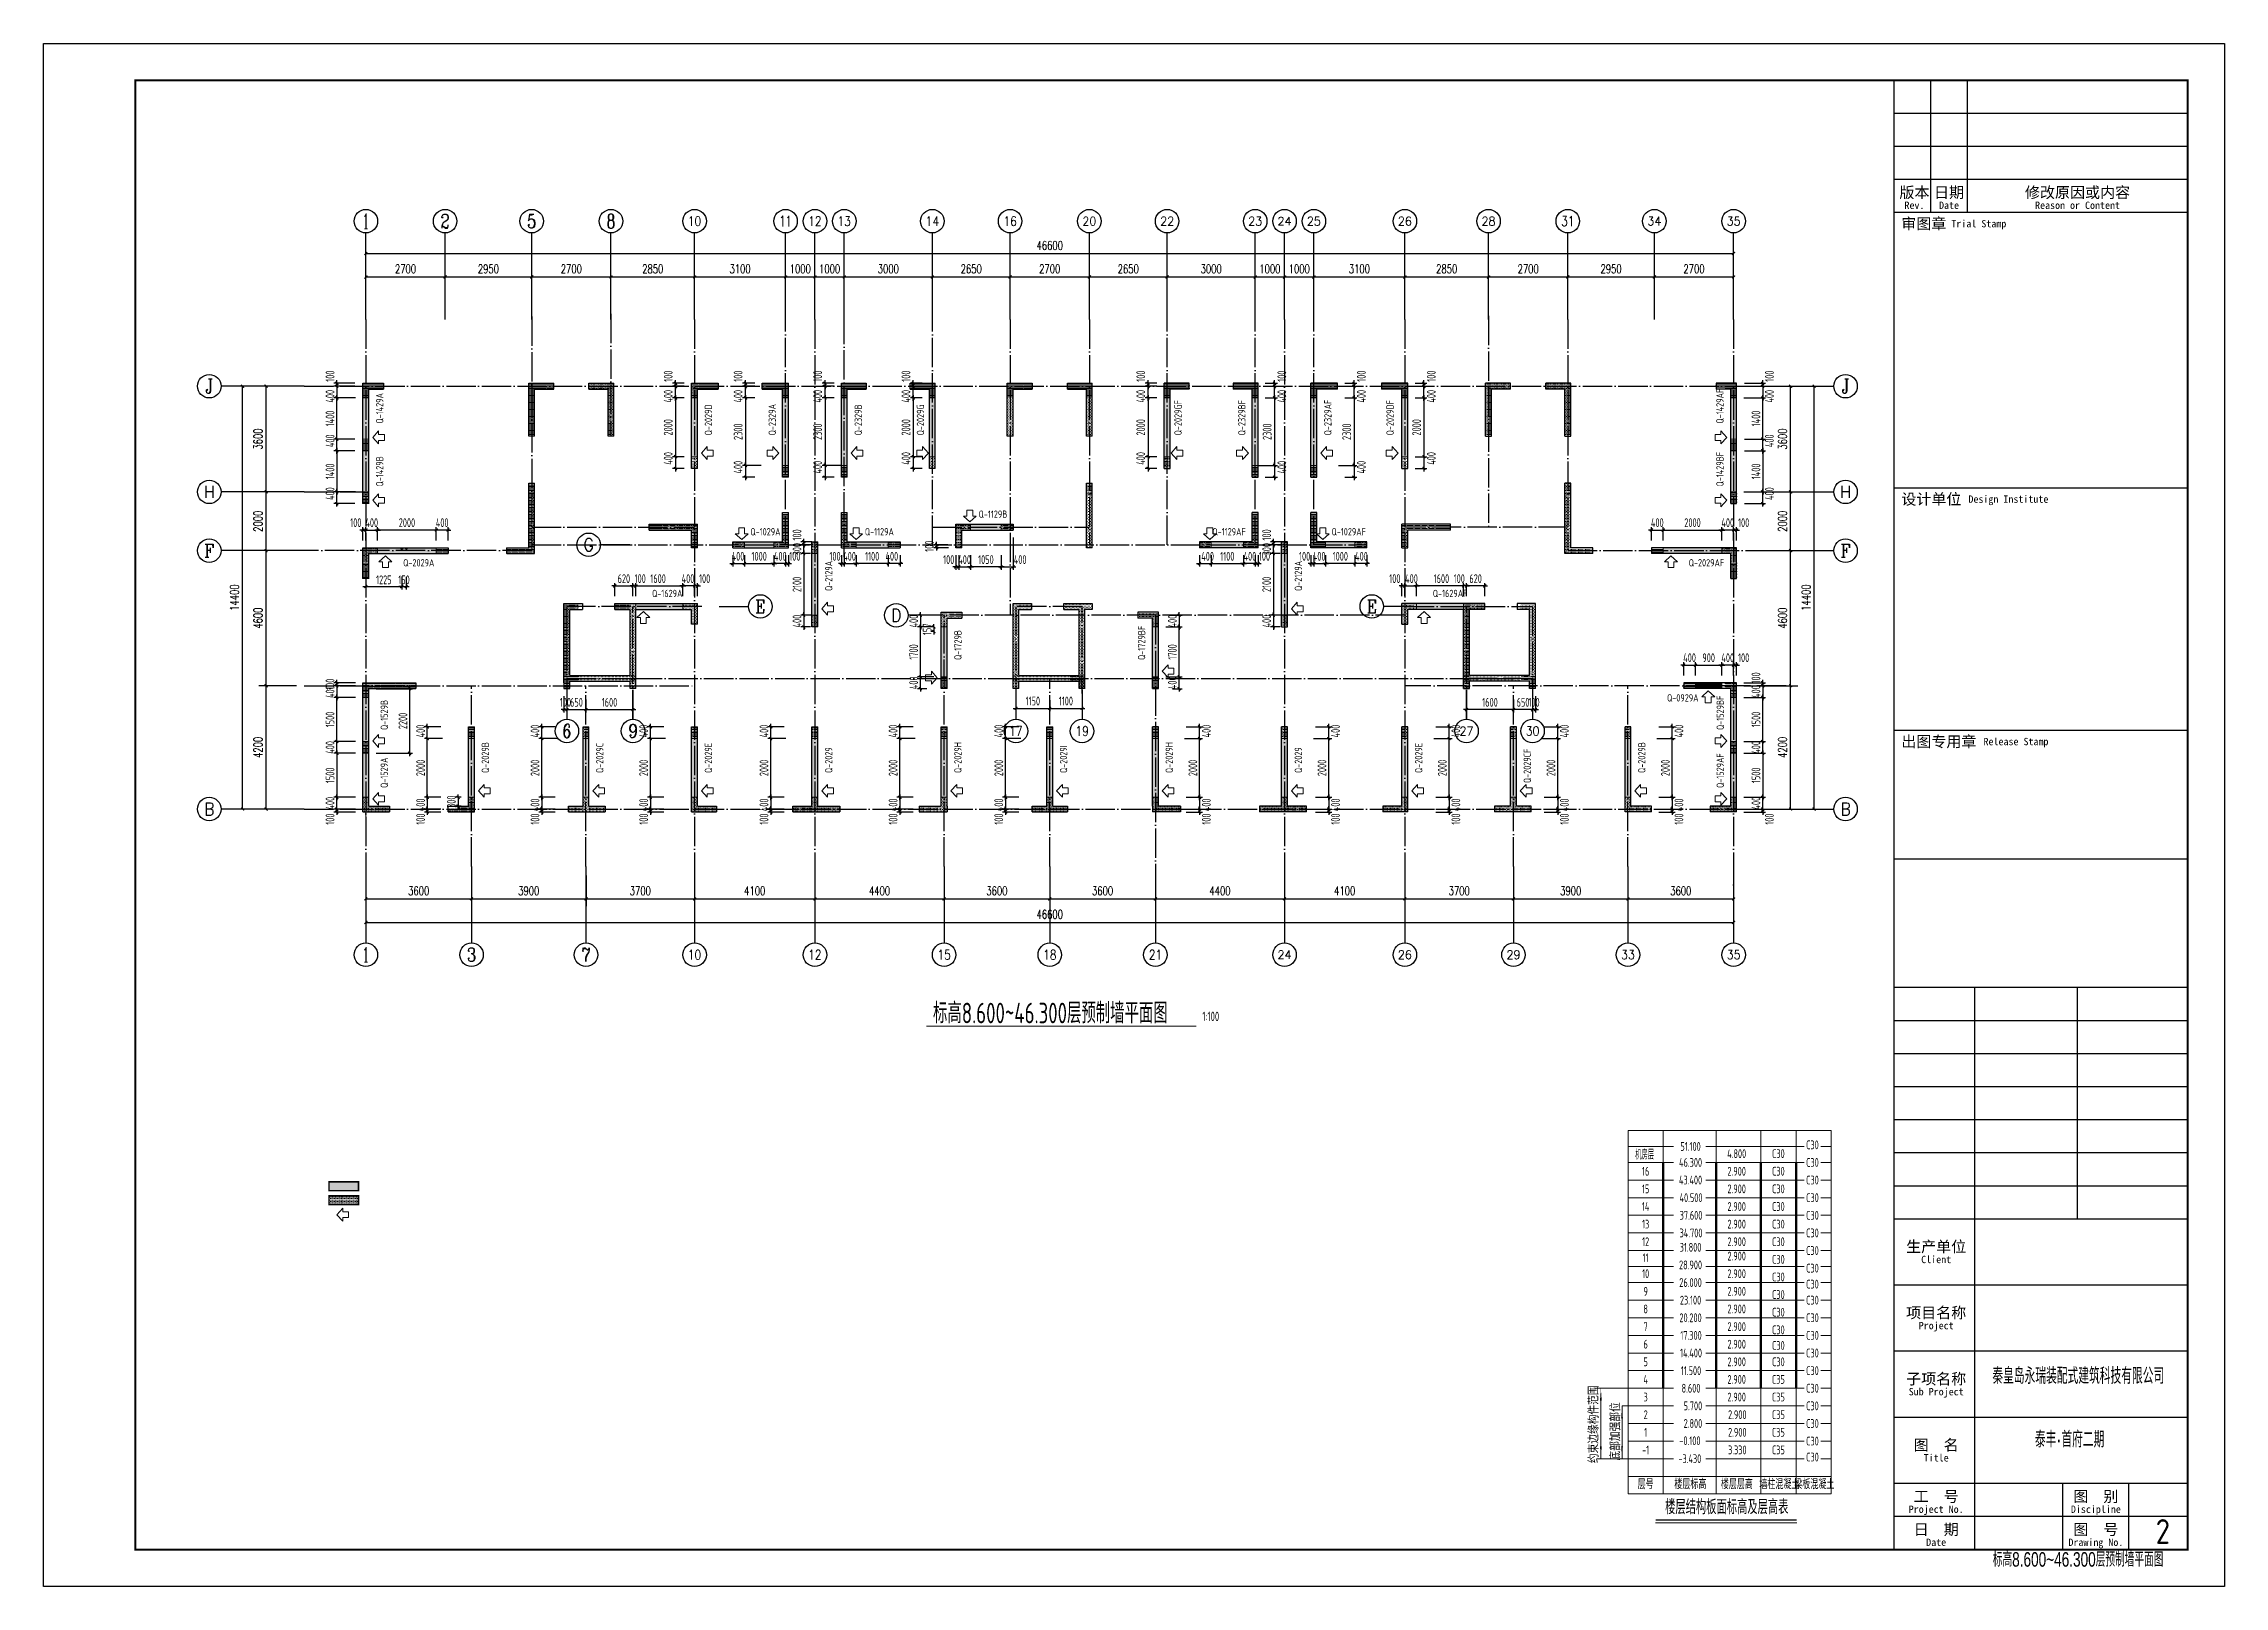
# Model space of a CAD drawing. Extents: x -85320 to 1679916, y -1321939 to 627.
# Drawn here: x 1097840 to 1172140, y -801779 to -749243 of the extents above; entities that cross this region are included whole.
import ezdxf
from ezdxf.enums import TextEntityAlignment as Align

# ---------------------------------------------------------------- set-up
doc = ezdxf.new("R2010")
doc.units = 0
doc.header["$LTSCALE"] = 1000
doc.linetypes.add('DOTE', pattern=[2.42, 2, -0.2, 0.02, -0.2])
for name, color, linetype in [('AXIS', 3, 'Continuous'), ('AXIS_TEXT', 7, 'Continuous'), ('BORDER', 7, 'Continuous'), ('DOTE', 1, 'DOTE'), ('G-06墙-01砼墙', 50, 'Continuous'), ('TEXT', 7, 'Continuous'), ('TH', 7, 'Continuous'), ('THICK', 6, 'Continuous'), ('VPIPE-热给水', 30, 'Continuous'), ('VPIPE-给水', 3, 'Continuous'), ('图框文字', 7, 'Continuous'), ('打印线框', 7, 'Continuous'), ('拉模', 7, 'Continuous'), ('立面', 7, 'Continuous')]:
    doc.layers.add(name, color=color, linetype=linetype)
for name, color, linetype, lineweight in [('DIM', 3, 'Continuous', 0), ('tab', 7, 'ByLayer', 18), ('WCOL', 7, 'Continuous', 0), ('WCOL_DE_DIM', 3, 'Continuous', 0), ('WCOL_HATCH', 251, 'Continuous', 0), ('手孔', 6, 'Continuous', 0), ('预制墙标注', 2, 'Continuous', 18)]:
    doc.layers.add(name, color=color, linetype=linetype, lineweight=lineweight)
doc.styles.add('_TCH_AXIS', font='COMPLEX', dxfattribs={"bigfont": 'GBCBIG'})
doc.styles.add('_TCH_DIM_T3', font='SIMPLEX', dxfattribs={"width": 0.705882, "bigfont": 'GBCBIG'})
doc.styles.add('COMPLEX', font='COMPLEX')
doc.styles.get("Standard").update_dxf_attribs({"font": 'gbenor.shx', "bigfont": 'gbcbig.shx'})
doc.styles.add('TSSD_CHINA', font='tssdeng.shx', dxfattribs={"width": 0.8, "bigfont": 'tssdchn.shx'})
doc.styles.add('TSSD_Dimension', font='tssdeng.shx', dxfattribs={"width": 0.7, "bigfont": 'hztxt.shx'})
doc.styles.add('TSSD_Rein', font='Tssdeng.shx', dxfattribs={"width": 0.7, "bigfont": 'hztxt.shx'})
doc.styles.add('中西文等高字体', font='hztxt_e.shx', dxfattribs={"width": 0.7, "bigfont": 'hbhz.shx'})
doc.styles.add('样式 1', font='yjkeng.shx', dxfattribs={"width": 0.7, "bigfont": 'yjkchn.shx'})
doc.styles.add('设计院一', font='', dxfattribs={"width": 0.8})
doc.styles.get('设计院一').set_extended_font_data('SimSun')
doc.dimstyles.new('_TCH_ARCH&&100', dxfattribs={"dimtxt": 297.5, "dimasz": 100, "dimexe": 250, "dimexo": 300, "dimgap": 126.25, "dimtad": 1, "dimdec": 0, "dimzin": 0, "dimdsep": 46, "dimtxsty": '_TCH_DIM_T3', "dimblk": 'ARCHTICK', "dimcen": 0.09, "dimclrt": 7, "dimazin": 2, "dimtfac": 1, "dimtdec": 0, "dimtix": 1, "dimtmove": 2, "dimatfit": 3, "dimfxl": 1, "dimtolj": 1, "dimtzin": 0, "dimarcsym": 0})
doc.dimstyles.new('TSSD_100_100', dxfattribs={"dimtxt": 300, "dimasz": 100, "dimexe": 100, "dimexo": 250, "dimgap": 100, "dimtad": 1, "dimdec": 0, "dimzin": 0, "dimdsep": 46, "dimtxsty": 'TSSD_Dimension', "dimblk": 'ARCHTICK', "dimblk1": 'ARCHTICK', "dimblk2": 'ARCHTICK', "dimcen": 0, "dimdle": 100, "dimclrt": 7, "dimadec": 0, "dimazin": 0, "dimtfac": 1, "dimtdec": 0, "dimtix": 1, "dimtmove": 2, "dimatfit": 3, "dimfxl": 1, "dimtolj": 1, "dimtzin": 0, "dimarcsym": 0})
doc.dimstyles.new('TSSD_100_100$0', dxfattribs={"dimtxt": 300, "dimasz": 100, "dimexe": 100, "dimexo": 250, "dimgap": 80, "dimtad": 1, "dimdec": 0, "dimzin": 0, "dimdsep": 46, "dimtxsty": 'TSSD_Rein', "dimblk": 'ARCHTICK', "dimcen": 0, "dimdle": 100, "dimclrt": 7, "dimadec": 0, "dimazin": 0, "dimtfac": 1, "dimtdec": 0, "dimtix": 1, "dimtmove": 2, "dimatfit": 3, "dimldrblk": '_TSDBK', "dimfxl": 1, "dimtolj": 1, "dimtzin": 0, "dimarcsym": 0})
pattern_1 = [(0, (-5587162.457, -547627.714), (23.8125, 47.625), [0, -47.625])]
pattern_2 = [(0, (-5587162.457, -546527.714), (23.8125, 47.625), [0, -47.625])]
pattern_3 = [(0, (-5587032.457, -547627.714), (23.8125, 47.625), [0, -47.625])]
pattern_4 = [(0, (-5587162.457, -548427.714), (23.8125, 47.625), [0, -47.625])]
pattern_5 = [(0, (-5587162.457, -547927.714), (23.8125, 47.625), [0, -47.625])]
pattern_6 = [(0, (-5586062.457, -547627.714), (23.8125, 47.625), [0, -47.625])]
pattern_7 = [(0, (-5587162.457, -548727.714), (23.8125, 47.625), [0, -47.625])]
pattern_8 = [(0, (-5587162.457, -549027.714), (23.8125, 47.625), [0, -47.625])]
pattern_9 = [(0, (-5587162.457, -549927.714), (23.8125, 47.625), [0, -47.625])]
pattern_10 = [(0, (-5587162.457, -543027.714), (23.8125, 47.625), [0, -47.625])]
pattern_11 = [(0, (-5587162.457, -552477.714), (23.8125, 47.625), [0, -47.625])]
pattern_12 = [(0, (-5586832.457, -549877.714), (23.8125, 47.625), [0, -47.625])]
pattern_13 = [(0, (-362141.726, -198360.804), (23.8125, 47.625), [0, -47.625])]

msp = doc.modelspace()

# ---------------------------------------------------------------- texts
at = {"layer": 'TEXT', "color": 6, "style": 'TSSD_Rein', "width": 0.7}
msp.add_text('标高8.600~46.300层预制墙平面图', height=700, dxfattribs=at).set_placement((1128142.292, -782604.389))
at = {"layer": 'TEXT', "style": 'TSSD_Rein', "width": 0.7}
msp.add_text('1:100', height=320, dxfattribs=at).set_placement((1137316.888, -782529.884))
at = {"layer": '图框文字', "color": 2, "style": '中西文等高字体', "width": 0.7}
msp.add_text('标高8.600~46.300层预制墙平面图', height=495, dxfattribs=at).set_placement((1164250.615, -801256.639), align=Align.BOTTOM_LEFT)
at = {"layer": '拉模', "color": 3}
msp.add_text('2', height=842.304, dxfattribs=at).set_placement((1169798.259, -800331.45))
at = {"layer": '预制墙标注', "linetype": 'Continuous', "style": '样式 1', "width": 0.7}
for s, rotation, p in [('Q-1429A', 90.0000025, (1109163.737, -762180.943)), ('Q-1429AF', 90.00000251, (1154827.693, -762180.943)), ('Q-2029D', 90.0000025, (1120363.739, -762582.085)), ('Q-2329A', 90.00000251, (1122538.229, -762582.085)), ('Q-2329B', 90.00000251, (1125468.933, -762582.085)), ('Q-2029G', 90.00000251, (1127588.687, -762582.085)), ('Q-2029GF', 90.0000025, (1136363.739, -762582.085)), ('Q-2329BF', 90.00000251, (1138538.229, -762582.085)), ('Q-2329AF', 90.00000251, (1141468.933, -762582.085)), ('Q-2029DF', 90.00000251, (1143588.687, -762582.085)), ('Q-1429B', 90.0000025, (1109163.737, -764322.673)), ('Q-1429BF', 90.00000251, (1154827.693, -764322.673)), ('Q-1129B', 359.9999975, (1129695.97, -765141.349)), ('Q-1029A', 359.9999975, (1121920.971, -765741.349)), ('Q-1129A', 359.9999975, (1125820.969, -765741.349)), ('Q-1129AF', 359.9999975, (1137663.484, -765741.349)), ('Q-1029AF', 359.9999975, (1141720.969, -765741.349)), ('Q-2029A', 0.0000025, (1110090.398, -766797.485)), ('Q-2129A', 90.0000025, (1124463.737, -767882.085)), ('Q-2129A', 90.0000025, (1140463.739, -767882.085)), ('Q-2029AF', 0.0000025, (1153890.398, -766797.485)), ('Q-1629A', 359.9999975, (1118570.972, -767841.348)), ('Q-1629AF', 359.9999975, (1145170.97, -767841.348)), ('Q-1729B', 90.0000025, (1128863.737, -770232.085)), ('Q-1729BF', 90.00000251, (1135122.65, -770232.085)), ('Q-1529B', 90.00000251, (1109319.872, -772616.261)), ('Q-0929A', 0.0000025, (1153151.734, -771397.485)), ('Q-1529BF', 90.00000251, (1154837.646, -772616.261)), ('Q-2029B', 90.0000025, (1112763.737, -774082.085)), ('Q-2029C', 90.0000025, (1116663.737, -774082.085)), ('Q-2029E', 90.0000025, (1120363.738, -774082.085)), ('Q-2029', 90.0000025, (1124463.737, -774082.085)), ('Q-2029H', 90.0000025, (1128863.737, -774082.085)), ('Q-2029I', 90.0000025, (1132463.737, -774082.085)), ('Q-2029H', 90.0000025, (1136063.737, -774082.085)), ('Q-2029', 90.0000025, (1140463.737, -774082.085)), ('Q-2029E', 90.0000025, (1144563.736, -774082.085)), ('Q-2029B', 90.0000025, (1152163.737, -774082.085)), ('Q-1529A', 90.00000251, (1109319.872, -774588.667)), ('Q-2029CF', 90.0000025, (1148263.737, -774424.628)), ('Q-1529AF', 90.00000251, (1154837.646, -774588.667))]:
    msp.add_text(s, height=250, rotation=rotation, dxfattribs=at).set_placement(p, align=Align.TOP_LEFT)

# ---------------------------------------------------------------- blocks, each defined once
blk = doc.blocks.new('_ArchTick')
at = {"color": 0, "linetype": 'ByBlock', "const_width": 0.4}
blk.add_lwpolyline([(-0.5, -0.5), (0.5, 0.5)], dxfattribs=at)
blk = doc.blocks.new('*D54')
at = {"layer": 'Defpoints', "color": 0, "transparency": 16777216}
for p in [(1115569, -771209), (1115669, -771209), (1115669, -771923)]:
    blk.add_point(p, dxfattribs=at)
at = {"layer": 'DIM', "color": 0, "lineweight": -2, "transparency": 16777216}
for p, q in [((1115569, -771923), (1115469, -771923)), ((1115569, -771459), (1115569, -772023)), ((1115569, -771923), (1115669, -771923)), ((1115669, -771459), (1115669, -772023)), ((1115669, -771923), (1115769, -771923))]:
    blk.add_line(p, q, dxfattribs=at)
at = {"layer": 'DIM', "color": 0, "lineweight": -2, "transparency": 16777216, "xscale": 100, "yscale": 100, "zscale": 100}
blk.add_blockref('_ArchTick', (1115569, -771923), dxfattribs=at)
at = {"layer": 'DIM', "color": 0, "lineweight": -2, "transparency": 16777216, "xscale": 100, "yscale": 100, "zscale": 100, "rotation": 180}
blk.add_blockref('_ArchTick', (1115669, -771923), dxfattribs=at)
at = {"layer": 'DIM', "color": 7, "transparency": 16777216, "insert": (1115619, -771673), "char_height": 300, "attachment_point": 5, "style": 'TSSD_Dimension'}
blk.add_mtext('\\A1;100', dxfattribs=at)
blk = doc.blocks.new('*D55')
at = {"layer": 'Defpoints', "color": 0, "transparency": 16777216}
for p in [(1115669, -771209), (1116319, -771332), (1116319, -771923)]:
    blk.add_point(p, dxfattribs=at)
at = {"layer": 'DIM', "color": 0, "lineweight": -2, "transparency": 16777216}
for p, q in [((1115569, -771923), (1116419, -771923)), ((1115669, -771459), (1115669, -772023)), ((1116319, -771582), (1116319, -772023))]:
    blk.add_line(p, q, dxfattribs=at)
at = {"layer": 'DIM', "color": 0, "lineweight": -2, "transparency": 16777216, "xscale": 100, "yscale": 100, "zscale": 100, "rotation": 180}
blk.add_blockref('_ArchTick', (1115669, -771923), dxfattribs=at)
at = {"layer": 'DIM', "color": 0, "lineweight": -2, "transparency": 16777216, "xscale": 100, "yscale": 100, "zscale": 100}
blk.add_blockref('_ArchTick', (1116319, -771923), dxfattribs=at)
at = {"layer": 'DIM', "color": 7, "transparency": 16777216, "insert": (1115994, -771673), "char_height": 300, "attachment_point": 5, "style": 'TSSD_Dimension'}
blk.add_mtext('\\A1;650', dxfattribs=at)
blk = doc.blocks.new('*D56')
at = {"layer": 'Defpoints', "color": 0, "transparency": 16777216}
for p in [(1116319, -771332), (1117919, -771332), (1117919, -771923)]:
    blk.add_point(p, dxfattribs=at)
at = {"layer": 'DIM', "color": 0, "lineweight": -2, "transparency": 16777216}
for p, q in [((1116219, -771923), (1118019, -771923)), ((1116319, -771582), (1116319, -772023)), ((1117919, -771582), (1117919, -772023))]:
    blk.add_line(p, q, dxfattribs=at)
at = {"layer": 'DIM', "color": 0, "lineweight": -2, "transparency": 16777216, "xscale": 100, "yscale": 100, "zscale": 100, "rotation": 180}
blk.add_blockref('_ArchTick', (1116319, -771923), dxfattribs=at)
at = {"layer": 'DIM', "color": 0, "lineweight": -2, "transparency": 16777216, "xscale": 100, "yscale": 100, "zscale": 100}
blk.add_blockref('_ArchTick', (1117919, -771923), dxfattribs=at)
at = {"layer": 'DIM', "color": 7, "transparency": 16777216, "insert": (1117119, -771673), "char_height": 300, "attachment_point": 5, "style": 'TSSD_Dimension'}
blk.add_mtext('\\A1;1600', dxfattribs=at)
blk = doc.blocks.new('*D57')
at = {"layer": 'Defpoints', "color": 0, "transparency": 16777216}
for p in [(1117919, -767712), (1117299, -768309), (1117919, -768309)]:
    blk.add_point(p, dxfattribs=at)
at = {"layer": 'DIM', "color": 0, "lineweight": -2, "transparency": 16777216}
for p, q in [((1117299, -767712), (1117199, -767712)), ((1117299, -768059), (1117299, -767612)), ((1117299, -767712), (1117919, -767712)), ((1117919, -768059), (1117919, -767612)), ((1117919, -767712), (1118019, -767712))]:
    blk.add_line(p, q, dxfattribs=at)
at = {"layer": 'DIM', "color": 0, "lineweight": -2, "transparency": 16777216, "xscale": 100, "yscale": 100, "zscale": 100}
blk.add_blockref('_ArchTick', (1117299, -767712), dxfattribs=at)
at = {"layer": 'DIM', "color": 0, "lineweight": -2, "transparency": 16777216, "xscale": 100, "yscale": 100, "zscale": 100, "rotation": 180}
blk.add_blockref('_ArchTick', (1117919, -767712), dxfattribs=at)
at = {"layer": 'DIM', "color": 7, "transparency": 16777216, "insert": (1117609, -767462), "char_height": 300, "attachment_point": 5, "style": 'TSSD_Dimension'}
blk.add_mtext('\\A1;620', dxfattribs=at)
blk = doc.blocks.new('*D58')
at = {"layer": 'Defpoints', "color": 0, "transparency": 16777216}
for p in [(1118019, -767712), (1117919, -768309), (1118019, -768309)]:
    blk.add_point(p, dxfattribs=at)
at = {"layer": 'DIM', "color": 0, "lineweight": -2, "transparency": 16777216}
for p, q in [((1117919, -767712), (1117819, -767712)), ((1117919, -768059), (1117919, -767612)), ((1117919, -767712), (1118019, -767712)), ((1118019, -768059), (1118019, -767612)), ((1118019, -767712), (1118119, -767712))]:
    blk.add_line(p, q, dxfattribs=at)
at = {"layer": 'DIM', "color": 0, "lineweight": -2, "transparency": 16777216, "xscale": 100, "yscale": 100, "zscale": 100}
blk.add_blockref('_ArchTick', (1117919, -767712), dxfattribs=at)
at = {"layer": 'DIM', "color": 0, "lineweight": -2, "transparency": 16777216, "xscale": 100, "yscale": 100, "zscale": 100, "rotation": 180}
blk.add_blockref('_ArchTick', (1118019, -767712), dxfattribs=at)
at = {"layer": 'DIM', "color": 7, "transparency": 16777216, "insert": (1118166, -767462), "char_height": 300, "attachment_point": 5, "style": 'TSSD_Dimension'}
blk.add_mtext('\\A1;100', dxfattribs=at)
blk = doc.blocks.new('*D59')
at = {"layer": 'Defpoints', "color": 0, "transparency": 16777216}
for p in [(1120019, -767712), (1120019, -768309), (1120119, -768309)]:
    blk.add_point(p, dxfattribs=at)
at = {"layer": 'DIM', "color": 0, "lineweight": -2, "transparency": 16777216}
for p, q in [((1120019, -767712), (1119919, -767712)), ((1120019, -768059), (1120019, -767612)), ((1120119, -767712), (1120019, -767712)), ((1120119, -768059), (1120119, -767612)), ((1120119, -767712), (1120219, -767712))]:
    blk.add_line(p, q, dxfattribs=at)
at = {"layer": 'DIM', "color": 0, "lineweight": -2, "transparency": 16777216, "xscale": 100, "yscale": 100, "zscale": 100}
blk.add_blockref('_ArchTick', (1120019, -767712), dxfattribs=at)
at = {"layer": 'DIM', "color": 0, "lineweight": -2, "transparency": 16777216, "xscale": 100, "yscale": 100, "zscale": 100, "rotation": 180}
blk.add_blockref('_ArchTick', (1120119, -767712), dxfattribs=at)
at = {"layer": 'DIM', "color": 7, "transparency": 16777216, "insert": (1120361, -767462), "char_height": 300, "attachment_point": 5, "style": 'TSSD_Dimension'}
blk.add_mtext('\\A1;100', dxfattribs=at)
blk = doc.blocks.new('*D60')
at = {"layer": 'Defpoints', "color": 0, "transparency": 16777216}
for p in [(1119619, -767712), (1119619, -768309), (1120019, -768309)]:
    blk.add_point(p, dxfattribs=at)
at = {"layer": 'DIM', "color": 0, "lineweight": -2, "transparency": 16777216}
for p, q in [((1120119, -767712), (1119519, -767712)), ((1119619, -768059), (1119619, -767612)), ((1120019, -768059), (1120019, -767612))]:
    blk.add_line(p, q, dxfattribs=at)
at = {"layer": 'DIM', "color": 0, "lineweight": -2, "transparency": 16777216, "xscale": 100, "yscale": 100, "zscale": 100, "rotation": 180}
blk.add_blockref('_ArchTick', (1119619, -767712), dxfattribs=at)
at = {"layer": 'DIM', "color": 0, "lineweight": -2, "transparency": 16777216, "xscale": 100, "yscale": 100, "zscale": 100}
blk.add_blockref('_ArchTick', (1120019, -767712), dxfattribs=at)
at = {"layer": 'DIM', "color": 7, "transparency": 16777216, "insert": (1119794, -767462), "char_height": 300, "attachment_point": 5, "style": 'TSSD_Dimension'}
blk.add_mtext('\\A1;400', dxfattribs=at)
blk = doc.blocks.new('*D61')
at = {"layer": 'Defpoints', "color": 0, "transparency": 16777216}
for p in [(1130969, -771347), (1132119, -771347), (1132119, -771880)]:
    blk.add_point(p, dxfattribs=at)
at = {"layer": 'DIM', "color": 0, "lineweight": -2, "transparency": 16777216}
for p, q in [((1130869, -771880), (1132219, -771880)), ((1130969, -771597), (1130969, -771980)), ((1132119, -771597), (1132119, -771980))]:
    blk.add_line(p, q, dxfattribs=at)
at = {"layer": 'DIM', "color": 0, "lineweight": -2, "transparency": 16777216, "xscale": 100, "yscale": 100, "zscale": 100, "rotation": 180}
blk.add_blockref('_ArchTick', (1130969, -771880), dxfattribs=at)
at = {"layer": 'DIM', "color": 0, "lineweight": -2, "transparency": 16777216, "xscale": 100, "yscale": 100, "zscale": 100}
blk.add_blockref('_ArchTick', (1132119, -771880), dxfattribs=at)
at = {"layer": 'DIM', "color": 7, "transparency": 16777216, "insert": (1131544, -771630), "char_height": 300, "attachment_point": 5, "style": 'TSSD_Dimension'}
blk.add_mtext('\\A1;1150', dxfattribs=at)
blk = doc.blocks.new('*D62')
at = {"layer": 'Defpoints', "color": 0, "transparency": 16777216}
for p in [(1132119, -771347), (1133219, -771347), (1133219, -771880)]:
    blk.add_point(p, dxfattribs=at)
at = {"layer": 'DIM', "color": 0, "lineweight": -2, "transparency": 16777216}
for p, q in [((1132019, -771880), (1133319, -771880)), ((1132119, -771597), (1132119, -771980)), ((1133219, -771597), (1133219, -771980))]:
    blk.add_line(p, q, dxfattribs=at)
at = {"layer": 'DIM', "color": 0, "lineweight": -2, "transparency": 16777216, "xscale": 100, "yscale": 100, "zscale": 100, "rotation": 180}
blk.add_blockref('_ArchTick', (1132119, -771880), dxfattribs=at)
at = {"layer": 'DIM', "color": 0, "lineweight": -2, "transparency": 16777216, "xscale": 100, "yscale": 100, "zscale": 100}
blk.add_blockref('_ArchTick', (1133219, -771880), dxfattribs=at)
at = {"layer": 'DIM', "color": 7, "transparency": 16777216, "insert": (1132669, -771630), "char_height": 300, "attachment_point": 5, "style": 'TSSD_Dimension'}
blk.add_mtext('\\A1;1100', dxfattribs=at)
blk = doc.blocks.new('*D63')
at = {"layer": 'Defpoints', "color": 0, "transparency": 16777216}
for p in [(1108819, -765806), (1108719, -766409), (1108819, -766409)]:
    blk.add_point(p, dxfattribs=at)
at = {"layer": 'DIM', "color": 0, "lineweight": -2, "transparency": 16777216}
for p, q in [((1108719, -765806), (1108619, -765806)), ((1108719, -766159), (1108719, -765706)), ((1108719, -765806), (1108819, -765806)), ((1108819, -766159), (1108819, -765706)), ((1108819, -765806), (1108919, -765806))]:
    blk.add_line(p, q, dxfattribs=at)
at = {"layer": 'DIM', "color": 0, "lineweight": -2, "transparency": 16777216, "xscale": 100, "yscale": 100, "zscale": 100}
blk.add_blockref('_ArchTick', (1108719, -765806), dxfattribs=at)
at = {"layer": 'DIM', "color": 0, "lineweight": -2, "transparency": 16777216, "xscale": 100, "yscale": 100, "zscale": 100, "rotation": 180}
blk.add_blockref('_ArchTick', (1108819, -765806), dxfattribs=at)
at = {"layer": 'DIM', "color": 7, "transparency": 16777216, "insert": (1108477, -765556), "char_height": 300, "attachment_point": 5, "style": 'TSSD_Dimension'}
blk.add_mtext('\\A1;100', dxfattribs=at)
blk = doc.blocks.new('*D64')
at = {"layer": 'Defpoints', "color": 0, "transparency": 16777216}
for p in [(1109219, -765806), (1108819, -766409), (1109219, -766409)]:
    blk.add_point(p, dxfattribs=at)
at = {"layer": 'DIM', "color": 0, "lineweight": -2, "transparency": 16777216}
for p, q in [((1108819, -765806), (1108719, -765806)), ((1108819, -766159), (1108819, -765706)), ((1108819, -765806), (1109219, -765806)), ((1109219, -766159), (1109219, -765706)), ((1109219, -765806), (1109319, -765806))]:
    blk.add_line(p, q, dxfattribs=at)
at = {"layer": 'DIM', "color": 0, "lineweight": -2, "transparency": 16777216, "xscale": 100, "yscale": 100, "zscale": 100}
blk.add_blockref('_ArchTick', (1108819, -765806), dxfattribs=at)
at = {"layer": 'DIM', "color": 0, "lineweight": -2, "transparency": 16777216, "xscale": 100, "yscale": 100, "zscale": 100, "rotation": 180}
blk.add_blockref('_ArchTick', (1109219, -765806), dxfattribs=at)
at = {"layer": 'DIM', "color": 7, "transparency": 16777216, "insert": (1109019, -765556), "char_height": 300, "attachment_point": 5, "style": 'TSSD_Dimension'}
blk.add_mtext('\\A1;400', dxfattribs=at)
blk = doc.blocks.new('*D65')
at = {"layer": 'Defpoints', "color": 0, "transparency": 16777216}
for p in [(1121719, -766409), (1122719, -766409), (1122719, -766951)]:
    blk.add_point(p, dxfattribs=at)
at = {"layer": 'DIM', "color": 0, "lineweight": -2, "transparency": 16777216}
for p, q in [((1121719, -766659), (1121719, -767051)), ((1122719, -766659), (1122719, -767051)), ((1121619, -766951), (1122819, -766951))]:
    blk.add_line(p, q, dxfattribs=at)
at = {"layer": 'DIM', "color": 0, "lineweight": -2, "transparency": 16777216, "xscale": 100, "yscale": 100, "zscale": 100, "rotation": 180}
blk.add_blockref('_ArchTick', (1121719, -766951), dxfattribs=at)
at = {"layer": 'DIM', "color": 0, "lineweight": -2, "transparency": 16777216, "xscale": 100, "yscale": 100, "zscale": 100}
blk.add_blockref('_ArchTick', (1122719, -766951), dxfattribs=at)
at = {"layer": 'DIM', "color": 7, "transparency": 16777216, "insert": (1122219, -766701), "char_height": 300, "attachment_point": 5, "style": 'TSSD_Dimension'}
blk.add_mtext('\\A1;1000', dxfattribs=at)
blk = doc.blocks.new('*D66')
at = {"layer": 'Defpoints', "color": 0, "transparency": 16777216}
for p in [(1123119, -766409), (1123219, -766409), (1123219, -766951)]:
    blk.add_point(p, dxfattribs=at)
at = {"layer": 'DIM', "color": 0, "lineweight": -2, "transparency": 16777216}
for p, q in [((1123119, -766659), (1123119, -767051)), ((1123219, -766659), (1123219, -767051)), ((1123119, -766951), (1123019, -766951)), ((1123119, -766951), (1123219, -766951)), ((1123219, -766951), (1123319, -766951))]:
    blk.add_line(p, q, dxfattribs=at)
at = {"layer": 'DIM', "color": 0, "lineweight": -2, "transparency": 16777216, "xscale": 100, "yscale": 100, "zscale": 100}
blk.add_blockref('_ArchTick', (1123119, -766951), dxfattribs=at)
at = {"layer": 'DIM', "color": 0, "lineweight": -2, "transparency": 16777216, "xscale": 100, "yscale": 100, "zscale": 100, "rotation": 180}
blk.add_blockref('_ArchTick', (1123219, -766951), dxfattribs=at)
at = {"layer": 'DIM', "color": 7, "transparency": 16777216, "insert": (1123435, -766701), "char_height": 300, "attachment_point": 5, "style": 'TSSD_Dimension'}
blk.add_mtext('\\A1;100', dxfattribs=at)
blk = doc.blocks.new('*D67')
at = {"layer": 'Defpoints', "color": 0, "transparency": 16777216}
for p in [(1128919, -766409), (1129019, -766409), (1129019, -767063)]:
    blk.add_point(p, dxfattribs=at)
at = {"layer": 'DIM', "color": 0, "lineweight": -2, "transparency": 16777216}
for p, q in [((1128919, -766659), (1128919, -767163)), ((1129019, -766659), (1129019, -767163)), ((1128919, -767063), (1128819, -767063)), ((1128919, -767063), (1129019, -767063)), ((1129019, -767063), (1129119, -767063))]:
    blk.add_line(p, q, dxfattribs=at)
at = {"layer": 'DIM', "color": 0, "lineweight": -2, "transparency": 16777216, "xscale": 100, "yscale": 100, "zscale": 100}
blk.add_blockref('_ArchTick', (1128919, -767063), dxfattribs=at)
at = {"layer": 'DIM', "color": 0, "lineweight": -2, "transparency": 16777216, "xscale": 100, "yscale": 100, "zscale": 100, "rotation": 180}
blk.add_blockref('_ArchTick', (1129019, -767063), dxfattribs=at)
at = {"layer": 'DIM', "color": 7, "transparency": 16777216, "insert": (1128677, -766813), "char_height": 300, "attachment_point": 5, "style": 'TSSD_Dimension'}
blk.add_mtext('\\A1;100', dxfattribs=at)
blk = doc.blocks.new('*D68')
at = {"layer": 'Defpoints', "color": 0, "transparency": 16777216}
for p in [(1129019, -766409), (1129419, -766409), (1129419, -767063)]:
    blk.add_point(p, dxfattribs=at)
at = {"layer": 'DIM', "color": 0, "lineweight": -2, "transparency": 16777216}
for p, q in [((1129019, -766659), (1129019, -767163)), ((1129419, -766659), (1129419, -767163)), ((1129019, -767063), (1128919, -767063)), ((1129019, -767063), (1129419, -767063)), ((1129419, -767063), (1129519, -767063))]:
    blk.add_line(p, q, dxfattribs=at)
at = {"layer": 'DIM', "color": 0, "lineweight": -2, "transparency": 16777216, "xscale": 100, "yscale": 100, "zscale": 100}
blk.add_blockref('_ArchTick', (1129019, -767063), dxfattribs=at)
at = {"layer": 'DIM', "color": 0, "lineweight": -2, "transparency": 16777216, "xscale": 100, "yscale": 100, "zscale": 100, "rotation": 180}
blk.add_blockref('_ArchTick', (1129419, -767063), dxfattribs=at)
at = {"layer": 'DIM', "color": 7, "transparency": 16777216, "insert": (1129219, -766813), "char_height": 300, "attachment_point": 5, "style": 'TSSD_Dimension'}
blk.add_mtext('\\A1;400', dxfattribs=at)
blk = doc.blocks.new('*D69')
at = {"layer": 'Defpoints', "color": 0, "transparency": 16777216}
for p in [(1130869, -765809), (1130469, -766409), (1130869, -767063)]:
    blk.add_point(p, dxfattribs=at)
at = {"layer": 'DIM', "color": 0, "lineweight": -2, "transparency": 16777216}
for p, q in [((1130469, -766659), (1130469, -767163)), ((1130869, -766059), (1130869, -767163)), ((1130369, -767063), (1130969, -767063))]:
    blk.add_line(p, q, dxfattribs=at)
at = {"layer": 'DIM', "color": 0, "lineweight": -2, "transparency": 16777216, "xscale": 100, "yscale": 100, "zscale": 100, "rotation": 180}
blk.add_blockref('_ArchTick', (1130469, -767063), dxfattribs=at)
at = {"layer": 'DIM', "color": 0, "lineweight": -2, "transparency": 16777216, "xscale": 100, "yscale": 100, "zscale": 100}
blk.add_blockref('_ArchTick', (1130869, -767063), dxfattribs=at)
at = {"layer": 'DIM', "color": 7, "transparency": 16777216, "insert": (1131111, -766813), "char_height": 300, "attachment_point": 5, "style": 'TSSD_Dimension'}
blk.add_mtext('\\A1;400', dxfattribs=at)
blk = doc.blocks.new('*D70')
at = {"layer": 'Defpoints', "color": 0, "transparency": 16777216}
for p in [(1128265, -766409), (1128902, -766309), (1128919, -766409)]:
    blk.add_point(p, dxfattribs=at)
at = {"layer": 'DIM', "color": 0, "lineweight": -2, "transparency": 16777216}
for p, q in [((1128652, -766309), (1128165, -766309)), ((1128669, -766409), (1128165, -766409)), ((1128265, -766309), (1128265, -766209)), ((1128265, -766309), (1128265, -766409)), ((1128265, -766409), (1128265, -766509))]:
    blk.add_line(p, q, dxfattribs=at)
at = {"layer": 'DIM', "color": 0, "lineweight": -2, "transparency": 16777216, "xscale": 100, "yscale": 100, "zscale": 100}
for p, rotation in [((1128265, -766309), 270), ((1128265, -766409), 90)]:
    blk.add_blockref('_ArchTick', p, dxfattribs=dict(at, rotation=rotation))
at = {"layer": 'DIM', "color": 7, "transparency": 16777216, "insert": (1128015, -766359), "char_height": 300, "attachment_point": 5, "rotation": 90, "style": 'TSSD_Dimension'}
blk.add_mtext('\\A1;100', dxfattribs=at)
blk = doc.blocks.new('*D71')
at = {"layer": 'Defpoints', "color": 0, "transparency": 16777216}
for p in [(1122319, -760809), (1121752, -760909), (1122319, -760909)]:
    blk.add_point(p, dxfattribs=at)
at = {"layer": 'DIM', "color": 0, "lineweight": -2, "transparency": 16777216}
for p, q in [((1122069, -760809), (1121652, -760809)), ((1121752, -760809), (1121752, -760709)), ((1121752, -760809), (1121752, -760909)), ((1122069, -760909), (1121652, -760909)), ((1121752, -760909), (1121752, -761009))]:
    blk.add_line(p, q, dxfattribs=at)
at = {"layer": 'DIM', "color": 0, "lineweight": -2, "transparency": 16777216, "xscale": 100, "yscale": 100, "zscale": 100}
for p, rotation in [((1121752, -760809), 270), ((1121752, -760909), 90)]:
    blk.add_blockref('_ArchTick', p, dxfattribs=dict(at, rotation=rotation))
at = {"layer": 'DIM', "color": 7, "transparency": 16777216, "insert": (1121502, -760567), "char_height": 300, "attachment_point": 5, "rotation": 90, "style": 'TSSD_Dimension'}
blk.add_mtext('\\A1;100', dxfattribs=at)
blk = doc.blocks.new('*D72')
at = {"layer": 'Defpoints', "color": 0, "transparency": 16777216}
for p in [(1122319, -761309), (1121752, -763609), (1122536, -763609)]:
    blk.add_point(p, dxfattribs=at)
at = {"layer": 'DIM', "color": 0, "lineweight": -2, "transparency": 16777216}
for p, q in [((1122069, -761309), (1121652, -761309)), ((1121752, -761209), (1121752, -763709)), ((1122286, -763609), (1121652, -763609))]:
    blk.add_line(p, q, dxfattribs=at)
at = {"layer": 'DIM', "color": 0, "lineweight": -2, "transparency": 16777216, "xscale": 100, "yscale": 100, "zscale": 100}
for p, rotation in [((1121752, -761309), 90), ((1121752, -763609), 270)]:
    blk.add_blockref('_ArchTick', p, dxfattribs=dict(at, rotation=rotation))
at = {"layer": 'DIM', "color": 7, "transparency": 16777216, "insert": (1121502, -762459), "char_height": 300, "attachment_point": 5, "rotation": 90, "style": 'TSSD_Dimension'}
blk.add_mtext('\\A1;2300', dxfattribs=at)
blk = doc.blocks.new('*D73')
at = {"layer": 'Defpoints', "color": 0, "transparency": 16777216}
for p in [(1110913, -775309), (1111619, -775309), (1111619, -775409)]:
    blk.add_point(p, dxfattribs=at)
at = {"layer": 'DIM', "color": 0, "lineweight": -2, "transparency": 16777216}
for p, q in [((1111369, -775309), (1110813, -775309)), ((1111369, -775409), (1110813, -775409)), ((1110913, -775309), (1110913, -775209)), ((1110913, -775409), (1110913, -775309)), ((1110913, -775409), (1110913, -775509))]:
    blk.add_line(p, q, dxfattribs=at)
at = {"layer": 'DIM', "color": 0, "lineweight": -2, "transparency": 16777216, "xscale": 100, "yscale": 100, "zscale": 100}
for p, rotation in [((1110913, -775309), 270), ((1110913, -775409), 90)]:
    blk.add_blockref('_ArchTick', p, dxfattribs=dict(at, rotation=rotation))
at = {"layer": 'DIM', "color": 7, "transparency": 16777216, "insert": (1110683, -775650), "char_height": 300, "attachment_point": 5, "rotation": 90, "style": 'TSSD_Rein'}
blk.add_mtext('\\A1;100', dxfattribs=at)
blk = doc.blocks.new('_TSDBK')
blk.add_line((-1, 0), (0, 0))
at = {"const_width": 0.5}
blk.add_lwpolyline([(-0.7, -0.7), (0.7, 0.7)], dxfattribs=at)
blk = doc.blocks.new('*D74')
at = {"layer": 'Defpoints', "color": 0, "transparency": 16777216}
for p in [(1110913, -772909), (1111682, -772909), (1111619, -774909)]:
    blk.add_point(p, dxfattribs=at)
at = {"layer": 'DIM', "color": 0, "lineweight": -2, "transparency": 16777216}
for p, q in [((1111432, -772909), (1110813, -772909)), ((1110913, -775009), (1110913, -772809)), ((1111369, -774909), (1110813, -774909))]:
    blk.add_line(p, q, dxfattribs=at)
at = {"layer": 'DIM', "color": 0, "lineweight": -2, "transparency": 16777216, "xscale": 100, "yscale": 100, "zscale": 100}
for p, rotation in [((1110913, -772909), 90), ((1110913, -774909), 270)]:
    blk.add_blockref('_ArchTick', p, dxfattribs=dict(at, rotation=rotation))
at = {"layer": 'DIM', "color": 7, "transparency": 16777216, "insert": (1110683, -773909), "char_height": 300, "attachment_point": 5, "rotation": 90, "style": 'TSSD_Rein'}
blk.add_mtext('\\A1;2000', dxfattribs=at)
blk = doc.blocks.new('*D75')
at = {"layer": 'Defpoints', "color": 0, "transparency": 16777216}
for p in [(1107829, -775309), (1108719, -775309), (1108719, -775409)]:
    blk.add_point(p, dxfattribs=at)
at = {"layer": 'DIM', "color": 0, "lineweight": -2, "transparency": 16777216}
for p, q in [((1108469, -775309), (1107729, -775309)), ((1108469, -775409), (1107729, -775409)), ((1107829, -775309), (1107829, -775209)), ((1107829, -775409), (1107829, -775309)), ((1107829, -775409), (1107829, -775509))]:
    blk.add_line(p, q, dxfattribs=at)
at = {"layer": 'DIM', "color": 0, "lineweight": -2, "transparency": 16777216, "xscale": 100, "yscale": 100, "zscale": 100}
for p, rotation in [((1107829, -775309), 270), ((1107829, -775409), 90)]:
    blk.add_blockref('_ArchTick', p, dxfattribs=dict(at, rotation=rotation))
at = {"layer": 'DIM', "color": 7, "transparency": 16777216, "insert": (1107599, -775651), "char_height": 300, "attachment_point": 5, "rotation": 90, "style": 'TSSD_Rein'}
blk.add_mtext('\\A1;100', dxfattribs=at)
blk = doc.blocks.new('*D76')
at = {"layer": 'Defpoints', "color": 0, "transparency": 16777216}
for p in [(1107829, -771009), (1108719, -771009), (1108719, -771109)]:
    blk.add_point(p, dxfattribs=at)
at = {"layer": 'DIM', "color": 0, "lineweight": -2, "transparency": 16777216}
for p, q in [((1108469, -771009), (1107729, -771009)), ((1108469, -771109), (1107729, -771109)), ((1107829, -771009), (1107829, -770909)), ((1107829, -771109), (1107829, -771009)), ((1107829, -771109), (1107829, -771209))]:
    blk.add_line(p, q, dxfattribs=at)
at = {"layer": 'DIM', "color": 0, "lineweight": -2, "transparency": 16777216, "xscale": 100, "yscale": 100, "zscale": 100}
for p, rotation in [((1107829, -771009), 270), ((1107829, -771109), 90)]:
    blk.add_blockref('_ArchTick', p, dxfattribs=dict(at, rotation=rotation))
at = {"layer": 'DIM', "color": 7, "transparency": 16777216, "insert": (1107599, -771059), "char_height": 300, "attachment_point": 5, "rotation": 90, "style": 'TSSD_Rein'}
blk.add_mtext('\\A1;100', dxfattribs=at)
blk = doc.blocks.new('*D77')
at = {"layer": 'Defpoints', "color": 0, "transparency": 16777216}
for p in [(1107829, -761309), (1108719, -761309), (1108695, -762709)]:
    blk.add_point(p, dxfattribs=at)
at = {"layer": 'DIM', "color": 0, "lineweight": -2, "transparency": 16777216}
for p, q in [((1108469, -761309), (1107729, -761309)), ((1107829, -762809), (1107829, -761209)), ((1108445, -762709), (1107729, -762709))]:
    blk.add_line(p, q, dxfattribs=at)
at = {"layer": 'DIM', "color": 0, "lineweight": -2, "transparency": 16777216, "xscale": 100, "yscale": 100, "zscale": 100}
for p, rotation in [((1107829, -761309), 90), ((1107829, -762709), 270)]:
    blk.add_blockref('_ArchTick', p, dxfattribs=dict(at, rotation=rotation))
at = {"layer": 'DIM', "color": 7, "transparency": 16777216, "insert": (1107599, -762009), "char_height": 300, "attachment_point": 5, "rotation": 90, "style": 'TSSD_Rein'}
blk.add_mtext('\\A1;1400', dxfattribs=at)
blk = doc.blocks.new('*D78')
at = {"layer": 'Defpoints', "color": 0, "transparency": 16777216}
for p in [(1107829, -760809), (1108695, -760809), (1108695, -760909)]:
    blk.add_point(p, dxfattribs=at)
at = {"layer": 'DIM', "color": 0, "lineweight": -2, "transparency": 16777216}
for p, q in [((1108445, -760809), (1107729, -760809)), ((1107829, -760809), (1107829, -760709)), ((1107829, -760909), (1107829, -760809)), ((1108445, -760909), (1107729, -760909)), ((1107829, -760909), (1107829, -761009))]:
    blk.add_line(p, q, dxfattribs=at)
at = {"layer": 'DIM', "color": 0, "lineweight": -2, "transparency": 16777216, "xscale": 100, "yscale": 100, "zscale": 100}
for p, rotation in [((1107829, -760809), 270), ((1107829, -760909), 90)]:
    blk.add_blockref('_ArchTick', p, dxfattribs=dict(at, rotation=rotation))
at = {"layer": 'DIM', "color": 7, "transparency": 16777216, "insert": (1107599, -760567), "char_height": 300, "attachment_point": 5, "rotation": 90, "style": 'TSSD_Rein'}
blk.add_mtext('\\A1;100', dxfattribs=at)
blk = doc.blocks.new('*D79')
at = {"layer": 'Defpoints', "color": 0, "transparency": 16777216}
for p in [(1119919, -760809), (1119370, -760909), (1119919, -760909)]:
    blk.add_point(p, dxfattribs=at)
at = {"layer": 'DIM', "color": 0, "lineweight": -2, "transparency": 16777216}
for p, q in [((1119669, -760809), (1119270, -760809)), ((1119370, -760809), (1119370, -760709)), ((1119370, -760809), (1119370, -760909)), ((1119669, -760909), (1119270, -760909)), ((1119370, -760909), (1119370, -761009))]:
    blk.add_line(p, q, dxfattribs=at)
at = {"layer": 'DIM', "color": 0, "lineweight": -2, "transparency": 16777216, "xscale": 100, "yscale": 100, "zscale": 100}
for p, rotation in [((1119370, -760809), 270), ((1119370, -760909), 90)]:
    blk.add_blockref('_ArchTick', p, dxfattribs=dict(at, rotation=rotation))
at = {"layer": 'DIM', "color": 7, "transparency": 16777216, "insert": (1119120, -760567), "char_height": 300, "attachment_point": 5, "rotation": 90, "style": 'TSSD_Dimension'}
blk.add_mtext('\\A1;100', dxfattribs=at)
blk = doc.blocks.new('*D80')
at = {"layer": 'Defpoints', "color": 0, "transparency": 16777216}
for p in [(1119919, -761309), (1119370, -763309), (1119919, -763309)]:
    blk.add_point(p, dxfattribs=at)
at = {"layer": 'DIM', "color": 0, "lineweight": -2, "transparency": 16777216}
for p, q in [((1119669, -761309), (1119270, -761309)), ((1119370, -761209), (1119370, -763409)), ((1119669, -763309), (1119270, -763309))]:
    blk.add_line(p, q, dxfattribs=at)
at = {"layer": 'DIM', "color": 0, "lineweight": -2, "transparency": 16777216, "xscale": 100, "yscale": 100, "zscale": 100}
for p, rotation in [((1119370, -761309), 90), ((1119370, -763309), 270)]:
    blk.add_blockref('_ArchTick', p, dxfattribs=dict(at, rotation=rotation))
at = {"layer": 'DIM', "color": 7, "transparency": 16777216, "insert": (1119120, -762309), "char_height": 300, "attachment_point": 5, "rotation": 90, "style": 'TSSD_Dimension'}
blk.add_mtext('\\A1;2000', dxfattribs=at)
blk = doc.blocks.new('*D81')
at = {"layer": 'Defpoints', "color": 0, "transparency": 16777216}
for p in [(1123738, -766309), (1124219, -766609), (1124260, -766309)]:
    blk.add_point(p, dxfattribs=at)
at = {"layer": 'DIM', "color": 0, "lineweight": -2, "transparency": 16777216}
for p, q in [((1124010, -766309), (1123638, -766309)), ((1123969, -766609), (1123638, -766609)), ((1123738, -766309), (1123738, -766209)), ((1123738, -766609), (1123738, -766309)), ((1123738, -766609), (1123738, -766709))]:
    blk.add_line(p, q, dxfattribs=at)
at = {"layer": 'DIM', "color": 0, "lineweight": -2, "transparency": 16777216, "xscale": 100, "yscale": 100, "zscale": 100}
for p, rotation in [((1123738, -766309), 270), ((1123738, -766609), 90)]:
    blk.add_blockref('_ArchTick', p, dxfattribs=dict(at, rotation=rotation))
at = {"layer": 'DIM', "color": 7, "transparency": 16777216, "insert": (1123508, -766459), "char_height": 300, "attachment_point": 5, "rotation": 90, "style": 'TSSD_Rein'}
blk.add_mtext('\\A1;300', dxfattribs=at)
blk = doc.blocks.new('*D82')
at = {"layer": 'Defpoints', "color": 0, "transparency": 16777216}
for p in [(1123738, -766209), (1124260, -766209), (1124260, -766309)]:
    blk.add_point(p, dxfattribs=at)
at = {"layer": 'DIM', "color": 0, "lineweight": -2, "transparency": 16777216}
for p, q in [((1124010, -766209), (1123638, -766209)), ((1124010, -766309), (1123638, -766309)), ((1123738, -766209), (1123738, -766109)), ((1123738, -766309), (1123738, -766209)), ((1123738, -766309), (1123738, -766409))]:
    blk.add_line(p, q, dxfattribs=at)
at = {"layer": 'DIM', "color": 0, "lineweight": -2, "transparency": 16777216, "xscale": 100, "yscale": 100, "zscale": 100}
for p, rotation in [((1123738, -766209), 270), ((1123738, -766309), 90)]:
    blk.add_blockref('_ArchTick', p, dxfattribs=dict(at, rotation=rotation))
at = {"layer": 'DIM', "color": 7, "transparency": 16777216, "insert": (1123508, -765973), "char_height": 300, "attachment_point": 5, "rotation": 90, "style": 'TSSD_Rein'}
blk.add_mtext('\\A1;100', dxfattribs=at)
blk = doc.blocks.new('*D83')
at = {"layer": 'Defpoints', "color": 0, "transparency": 16777216}
for p in [(1128185, -768709), (1127711, -769109), (1128419, -769109)]:
    blk.add_point(p, dxfattribs=at)
at = {"layer": 'DIM', "color": 0, "lineweight": -2, "transparency": 16777216}
for p, q in [((1127935, -768709), (1127611, -768709)), ((1127711, -768709), (1127711, -768609)), ((1127711, -768709), (1127711, -769109)), ((1128169, -769109), (1127611, -769109)), ((1127711, -769109), (1127711, -769209))]:
    blk.add_line(p, q, dxfattribs=at)
at = {"layer": 'DIM', "color": 0, "lineweight": -2, "transparency": 16777216, "xscale": 100, "yscale": 100, "zscale": 100}
for p, rotation in [((1127711, -768709), 270), ((1127711, -769109), 90)]:
    blk.add_blockref('_ArchTick', p, dxfattribs=dict(at, rotation=rotation))
at = {"layer": 'DIM', "color": 7, "transparency": 16777216, "insert": (1127481, -768909), "char_height": 300, "attachment_point": 5, "rotation": 90, "style": 'TSSD_Rein'}
blk.add_mtext('\\A1;400', dxfattribs=at)
blk = doc.blocks.new('*D4')
at = {"layer": 'AXIS', "color": 0, "lineweight": -2, "transparency": 16777216}
for p, q in [((1462830, -350498), (1462830, -351546)), ((1466430, -350498), (1466430, -351546)), ((1462830, -351296), (1466430, -351296))]:
    blk.add_line(p, q, dxfattribs=at)
at = {"layer": 'Defpoints', "color": 0, "transparency": 16777216}
for p in [(1462830, -350198), (1466430, -350198), (1466430, -351296)]:
    blk.add_point(p, dxfattribs=at)
at = {"layer": 'AXIS', "color": 0, "lineweight": -2, "transparency": 16777216, "xscale": 100, "yscale": 100, "zscale": 100, "rotation": 180}
blk.add_blockref('_ArchTick', (1462830, -351296), dxfattribs=at)
at = {"layer": 'AXIS', "color": 0, "lineweight": -2, "transparency": 16777216, "xscale": 100, "yscale": 100, "zscale": 100}
blk.add_blockref('_ArchTick', (1466430, -351296), dxfattribs=at)
at = {"layer": 'AXIS', "color": 7, "transparency": 16777216, "insert": (1464630, -351021), "char_height": 297.5, "attachment_point": 5, "style": '_TCH_DIM_T3'}
blk.add_mtext('\\A1;3600', dxfattribs=at)
blk = doc.blocks.new('*D5')
at = {"layer": 'AXIS', "color": 0, "lineweight": -2, "transparency": 16777216}
for p, q in [((1466430, -350498), (1466430, -351546)), ((1470330, -350498), (1470330, -351546)), ((1466430, -351296), (1470330, -351296))]:
    blk.add_line(p, q, dxfattribs=at)
at = {"layer": 'Defpoints', "color": 0, "transparency": 16777216}
for p in [(1466430, -350198), (1470330, -350198), (1470330, -351296)]:
    blk.add_point(p, dxfattribs=at)
at = {"layer": 'AXIS', "color": 0, "lineweight": -2, "transparency": 16777216, "xscale": 100, "yscale": 100, "zscale": 100, "rotation": 180}
blk.add_blockref('_ArchTick', (1466430, -351296), dxfattribs=at)
at = {"layer": 'AXIS', "color": 0, "lineweight": -2, "transparency": 16777216, "xscale": 100, "yscale": 100, "zscale": 100}
blk.add_blockref('_ArchTick', (1470330, -351296), dxfattribs=at)
at = {"layer": 'AXIS', "color": 7, "transparency": 16777216, "insert": (1468380, -351021), "char_height": 297.5, "attachment_point": 5, "style": '_TCH_DIM_T3'}
blk.add_mtext('\\A1;3900', dxfattribs=at)
blk = doc.blocks.new('*D6')
at = {"layer": 'AXIS', "color": 0, "lineweight": -2, "transparency": 16777216}
for p, q in [((1470330, -350498), (1470330, -351546)), ((1474030, -350498), (1474030, -351546)), ((1470330, -351296), (1474030, -351296))]:
    blk.add_line(p, q, dxfattribs=at)
at = {"layer": 'Defpoints', "color": 0, "transparency": 16777216}
for p in [(1470330, -350198), (1474030, -350198), (1474030, -351296)]:
    blk.add_point(p, dxfattribs=at)
at = {"layer": 'AXIS', "color": 0, "lineweight": -2, "transparency": 16777216, "xscale": 100, "yscale": 100, "zscale": 100, "rotation": 180}
blk.add_blockref('_ArchTick', (1470330, -351296), dxfattribs=at)
at = {"layer": 'AXIS', "color": 0, "lineweight": -2, "transparency": 16777216, "xscale": 100, "yscale": 100, "zscale": 100}
blk.add_blockref('_ArchTick', (1474030, -351296), dxfattribs=at)
at = {"layer": 'AXIS', "color": 7, "transparency": 16777216, "insert": (1472180, -351021), "char_height": 297.5, "attachment_point": 5, "style": '_TCH_DIM_T3'}
blk.add_mtext('\\A1;3700', dxfattribs=at)
blk = doc.blocks.new('*D7')
at = {"layer": 'AXIS', "color": 0, "lineweight": -2, "transparency": 16777216}
for p, q in [((1474030, -350498), (1474030, -351546)), ((1478130, -350498), (1478130, -351546)), ((1474030, -351296), (1478130, -351296))]:
    blk.add_line(p, q, dxfattribs=at)
at = {"layer": 'Defpoints', "color": 0, "transparency": 16777216}
for p in [(1474030, -350198), (1478130, -350198), (1478130, -351296)]:
    blk.add_point(p, dxfattribs=at)
at = {"layer": 'AXIS', "color": 0, "lineweight": -2, "transparency": 16777216, "xscale": 100, "yscale": 100, "zscale": 100, "rotation": 180}
blk.add_blockref('_ArchTick', (1474030, -351296), dxfattribs=at)
at = {"layer": 'AXIS', "color": 0, "lineweight": -2, "transparency": 16777216, "xscale": 100, "yscale": 100, "zscale": 100}
blk.add_blockref('_ArchTick', (1478130, -351296), dxfattribs=at)
at = {"layer": 'AXIS', "color": 7, "transparency": 16777216, "insert": (1476080, -351021), "char_height": 297.5, "attachment_point": 5, "style": '_TCH_DIM_T3'}
blk.add_mtext('\\A1;4100', dxfattribs=at)
blk = doc.blocks.new('*D8')
at = {"layer": 'AXIS', "color": 0, "lineweight": -2, "transparency": 16777216}
for p, q in [((1478130, -350498), (1478130, -351546)), ((1482530, -350498), (1482530, -351546)), ((1478130, -351296), (1482530, -351296))]:
    blk.add_line(p, q, dxfattribs=at)
at = {"layer": 'Defpoints', "color": 0, "transparency": 16777216}
for p in [(1478130, -350198), (1482530, -350198), (1482530, -351296)]:
    blk.add_point(p, dxfattribs=at)
at = {"layer": 'AXIS', "color": 0, "lineweight": -2, "transparency": 16777216, "xscale": 100, "yscale": 100, "zscale": 100, "rotation": 180}
blk.add_blockref('_ArchTick', (1478130, -351296), dxfattribs=at)
at = {"layer": 'AXIS', "color": 0, "lineweight": -2, "transparency": 16777216, "xscale": 100, "yscale": 100, "zscale": 100}
blk.add_blockref('_ArchTick', (1482530, -351296), dxfattribs=at)
at = {"layer": 'AXIS', "color": 7, "transparency": 16777216, "insert": (1480330, -351021), "char_height": 297.5, "attachment_point": 5, "style": '_TCH_DIM_T3'}
blk.add_mtext('\\A1;4400', dxfattribs=at)
blk = doc.blocks.new('*D9')
at = {"layer": 'AXIS', "color": 0, "lineweight": -2, "transparency": 16777216}
for p, q in [((1482530, -350498), (1482530, -351546)), ((1486130, -350498), (1486130, -351546)), ((1482530, -351296), (1486130, -351296))]:
    blk.add_line(p, q, dxfattribs=at)
at = {"layer": 'Defpoints', "color": 0, "transparency": 16777216}
for p in [(1482530, -350198), (1486130, -350198), (1486130, -351296)]:
    blk.add_point(p, dxfattribs=at)
at = {"layer": 'AXIS', "color": 0, "lineweight": -2, "transparency": 16777216, "xscale": 100, "yscale": 100, "zscale": 100, "rotation": 180}
blk.add_blockref('_ArchTick', (1482530, -351296), dxfattribs=at)
at = {"layer": 'AXIS', "color": 0, "lineweight": -2, "transparency": 16777216, "xscale": 100, "yscale": 100, "zscale": 100}
blk.add_blockref('_ArchTick', (1486130, -351296), dxfattribs=at)
at = {"layer": 'AXIS', "color": 7, "transparency": 16777216, "insert": (1484330, -351021), "char_height": 297.5, "attachment_point": 5, "style": '_TCH_DIM_T3'}
blk.add_mtext('\\A1;3600', dxfattribs=at)
blk = doc.blocks.new('*D10')
at = {"layer": 'AXIS', "color": 0, "lineweight": -2, "transparency": 16777216}
for p, q in [((1486130, -350498), (1486130, -351546)), ((1489730, -350498), (1489730, -351546)), ((1486130, -351296), (1489730, -351296))]:
    blk.add_line(p, q, dxfattribs=at)
at = {"layer": 'Defpoints', "color": 0, "transparency": 16777216}
for p in [(1486130, -350198), (1489730, -350198), (1489730, -351296)]:
    blk.add_point(p, dxfattribs=at)
at = {"layer": 'AXIS', "color": 0, "lineweight": -2, "transparency": 16777216, "xscale": 100, "yscale": 100, "zscale": 100, "rotation": 180}
blk.add_blockref('_ArchTick', (1486130, -351296), dxfattribs=at)
at = {"layer": 'AXIS', "color": 0, "lineweight": -2, "transparency": 16777216, "xscale": 100, "yscale": 100, "zscale": 100}
blk.add_blockref('_ArchTick', (1489730, -351296), dxfattribs=at)
at = {"layer": 'AXIS', "color": 7, "transparency": 16777216, "insert": (1487930, -351021), "char_height": 297.5, "attachment_point": 5, "style": '_TCH_DIM_T3'}
blk.add_mtext('\\A1;3600', dxfattribs=at)
blk = doc.blocks.new('*D11')
at = {"layer": 'AXIS', "color": 0, "lineweight": -2, "transparency": 16777216}
for p, q in [((1489730, -350498), (1489730, -351546)), ((1494130, -350498), (1494130, -351546)), ((1489730, -351296), (1494130, -351296))]:
    blk.add_line(p, q, dxfattribs=at)
at = {"layer": 'Defpoints', "color": 0, "transparency": 16777216}
for p in [(1489730, -350198), (1494130, -350198), (1494130, -351296)]:
    blk.add_point(p, dxfattribs=at)
at = {"layer": 'AXIS', "color": 0, "lineweight": -2, "transparency": 16777216, "xscale": 100, "yscale": 100, "zscale": 100, "rotation": 180}
blk.add_blockref('_ArchTick', (1489730, -351296), dxfattribs=at)
at = {"layer": 'AXIS', "color": 0, "lineweight": -2, "transparency": 16777216, "xscale": 100, "yscale": 100, "zscale": 100}
blk.add_blockref('_ArchTick', (1494130, -351296), dxfattribs=at)
at = {"layer": 'AXIS', "color": 7, "transparency": 16777216, "insert": (1491930, -351021), "char_height": 297.5, "attachment_point": 5, "style": '_TCH_DIM_T3'}
blk.add_mtext('\\A1;4400', dxfattribs=at)
blk = doc.blocks.new('*D12')
at = {"layer": 'AXIS', "color": 0, "lineweight": -2, "transparency": 16777216}
for p, q in [((1494130, -350498), (1494130, -351546)), ((1498230, -350498), (1498230, -351546)), ((1494130, -351296), (1498230, -351296))]:
    blk.add_line(p, q, dxfattribs=at)
at = {"layer": 'Defpoints', "color": 0, "transparency": 16777216}
for p in [(1494130, -350198), (1498230, -350198), (1498230, -351296)]:
    blk.add_point(p, dxfattribs=at)
at = {"layer": 'AXIS', "color": 0, "lineweight": -2, "transparency": 16777216, "xscale": 100, "yscale": 100, "zscale": 100, "rotation": 180}
blk.add_blockref('_ArchTick', (1494130, -351296), dxfattribs=at)
at = {"layer": 'AXIS', "color": 0, "lineweight": -2, "transparency": 16777216, "xscale": 100, "yscale": 100, "zscale": 100}
blk.add_blockref('_ArchTick', (1498230, -351296), dxfattribs=at)
at = {"layer": 'AXIS', "color": 7, "transparency": 16777216, "insert": (1496180, -351021), "char_height": 297.5, "attachment_point": 5, "style": '_TCH_DIM_T3'}
blk.add_mtext('\\A1;4100', dxfattribs=at)
blk = doc.blocks.new('*D13')
at = {"layer": 'AXIS', "color": 0, "lineweight": -2, "transparency": 16777216}
for p, q in [((1498230, -350498), (1498230, -351546)), ((1501930, -350498), (1501930, -351546)), ((1498230, -351296), (1501930, -351296))]:
    blk.add_line(p, q, dxfattribs=at)
at = {"layer": 'Defpoints', "color": 0, "transparency": 16777216}
for p in [(1498230, -350198), (1501930, -350198), (1501930, -351296)]:
    blk.add_point(p, dxfattribs=at)
at = {"layer": 'AXIS', "color": 0, "lineweight": -2, "transparency": 16777216, "xscale": 100, "yscale": 100, "zscale": 100, "rotation": 180}
blk.add_blockref('_ArchTick', (1498230, -351296), dxfattribs=at)
at = {"layer": 'AXIS', "color": 0, "lineweight": -2, "transparency": 16777216, "xscale": 100, "yscale": 100, "zscale": 100}
blk.add_blockref('_ArchTick', (1501930, -351296), dxfattribs=at)
at = {"layer": 'AXIS', "color": 7, "transparency": 16777216, "insert": (1500080, -351021), "char_height": 297.5, "attachment_point": 5, "style": '_TCH_DIM_T3'}
blk.add_mtext('\\A1;3700', dxfattribs=at)
blk = doc.blocks.new('*D14')
at = {"layer": 'AXIS', "color": 0, "lineweight": -2, "transparency": 16777216}
for p, q in [((1501930, -350498), (1501930, -351546)), ((1505830, -350498), (1505830, -351546)), ((1501930, -351296), (1505830, -351296))]:
    blk.add_line(p, q, dxfattribs=at)
at = {"layer": 'Defpoints', "color": 0, "transparency": 16777216}
for p in [(1501930, -350198), (1505830, -350198), (1505830, -351296)]:
    blk.add_point(p, dxfattribs=at)
at = {"layer": 'AXIS', "color": 0, "lineweight": -2, "transparency": 16777216, "xscale": 100, "yscale": 100, "zscale": 100, "rotation": 180}
blk.add_blockref('_ArchTick', (1501930, -351296), dxfattribs=at)
at = {"layer": 'AXIS', "color": 0, "lineweight": -2, "transparency": 16777216, "xscale": 100, "yscale": 100, "zscale": 100}
blk.add_blockref('_ArchTick', (1505830, -351296), dxfattribs=at)
at = {"layer": 'AXIS', "color": 7, "transparency": 16777216, "insert": (1503880, -351021), "char_height": 297.5, "attachment_point": 5, "style": '_TCH_DIM_T3'}
blk.add_mtext('\\A1;3900', dxfattribs=at)
blk = doc.blocks.new('*D15')
at = {"layer": 'AXIS', "color": 0, "lineweight": -2, "transparency": 16777216}
for p, q in [((1505830, -350498), (1505830, -351546)), ((1509430, -350498), (1509430, -351546)), ((1505830, -351296), (1509430, -351296))]:
    blk.add_line(p, q, dxfattribs=at)
at = {"layer": 'Defpoints', "color": 0, "transparency": 16777216}
for p in [(1505830, -350198), (1509430, -350198), (1509430, -351296)]:
    blk.add_point(p, dxfattribs=at)
at = {"layer": 'AXIS', "color": 0, "lineweight": -2, "transparency": 16777216, "xscale": 100, "yscale": 100, "zscale": 100, "rotation": 180}
blk.add_blockref('_ArchTick', (1505830, -351296), dxfattribs=at)
at = {"layer": 'AXIS', "color": 0, "lineweight": -2, "transparency": 16777216, "xscale": 100, "yscale": 100, "zscale": 100}
blk.add_blockref('_ArchTick', (1509430, -351296), dxfattribs=at)
at = {"layer": 'AXIS', "color": 7, "transparency": 16777216, "insert": (1507630, -351021), "char_height": 297.5, "attachment_point": 5, "style": '_TCH_DIM_T3'}
blk.add_mtext('\\A1;3600', dxfattribs=at)
blk = doc.blocks.new('*D16')
at = {"layer": 'AXIS', "color": 0, "lineweight": -2, "transparency": 16777216}
for p, q in [((1462830, -331265), (1462830, -329867)), ((1465530, -331265), (1465530, -329867)), ((1462830, -330117), (1465530, -330117))]:
    blk.add_line(p, q, dxfattribs=at)
at = {"layer": 'Defpoints', "color": 0, "transparency": 16777216}
for p in [(1465530, -330117), (1462830, -331565), (1465530, -331565)]:
    blk.add_point(p, dxfattribs=at)
at = {"layer": 'AXIS', "color": 0, "lineweight": -2, "transparency": 16777216, "xscale": 100, "yscale": 100, "zscale": 100, "rotation": 180}
blk.add_blockref('_ArchTick', (1462830, -330117), dxfattribs=at)
at = {"layer": 'AXIS', "color": 0, "lineweight": -2, "transparency": 16777216, "xscale": 100, "yscale": 100, "zscale": 100}
blk.add_blockref('_ArchTick', (1465530, -330117), dxfattribs=at)
at = {"layer": 'AXIS', "color": 7, "transparency": 16777216, "insert": (1464180, -329842), "char_height": 297.5, "attachment_point": 5, "style": '_TCH_DIM_T3'}
blk.add_mtext('\\A1;2700', dxfattribs=at)
blk = doc.blocks.new('*D17')
at = {"layer": 'AXIS', "color": 0, "lineweight": -2, "transparency": 16777216}
for p, q in [((1465530, -331265), (1465530, -329867)), ((1468480, -331265), (1468480, -329867)), ((1465530, -330117), (1468480, -330117))]:
    blk.add_line(p, q, dxfattribs=at)
at = {"layer": 'Defpoints', "color": 0, "transparency": 16777216}
for p in [(1468480, -330117), (1465530, -331565), (1468480, -331565)]:
    blk.add_point(p, dxfattribs=at)
at = {"layer": 'AXIS', "color": 0, "lineweight": -2, "transparency": 16777216, "xscale": 100, "yscale": 100, "zscale": 100, "rotation": 180}
blk.add_blockref('_ArchTick', (1465530, -330117), dxfattribs=at)
at = {"layer": 'AXIS', "color": 0, "lineweight": -2, "transparency": 16777216, "xscale": 100, "yscale": 100, "zscale": 100}
blk.add_blockref('_ArchTick', (1468480, -330117), dxfattribs=at)
at = {"layer": 'AXIS', "color": 7, "transparency": 16777216, "insert": (1467005, -329842), "char_height": 297.5, "attachment_point": 5, "style": '_TCH_DIM_T3'}
blk.add_mtext('\\A1;2950', dxfattribs=at)
blk = doc.blocks.new('*D18')
at = {"layer": 'AXIS', "color": 0, "lineweight": -2, "transparency": 16777216}
for p, q in [((1468480, -331265), (1468480, -329867)), ((1471180, -331265), (1471180, -329867)), ((1468480, -330117), (1471180, -330117))]:
    blk.add_line(p, q, dxfattribs=at)
at = {"layer": 'Defpoints', "color": 0, "transparency": 16777216}
for p in [(1471180, -330117), (1468480, -331565), (1471180, -331565)]:
    blk.add_point(p, dxfattribs=at)
at = {"layer": 'AXIS', "color": 0, "lineweight": -2, "transparency": 16777216, "xscale": 100, "yscale": 100, "zscale": 100, "rotation": 180}
blk.add_blockref('_ArchTick', (1468480, -330117), dxfattribs=at)
at = {"layer": 'AXIS', "color": 0, "lineweight": -2, "transparency": 16777216, "xscale": 100, "yscale": 100, "zscale": 100}
blk.add_blockref('_ArchTick', (1471180, -330117), dxfattribs=at)
at = {"layer": 'AXIS', "color": 7, "transparency": 16777216, "insert": (1469830, -329842), "char_height": 297.5, "attachment_point": 5, "style": '_TCH_DIM_T3'}
blk.add_mtext('\\A1;2700', dxfattribs=at)
blk = doc.blocks.new('*D19')
at = {"layer": 'AXIS', "color": 0, "lineweight": -2, "transparency": 16777216}
for p, q in [((1471180, -331265), (1471180, -329867)), ((1474030, -331265), (1474030, -329867)), ((1471180, -330117), (1474030, -330117))]:
    blk.add_line(p, q, dxfattribs=at)
at = {"layer": 'Defpoints', "color": 0, "transparency": 16777216}
for p in [(1474030, -330117), (1471180, -331565), (1474030, -331565)]:
    blk.add_point(p, dxfattribs=at)
at = {"layer": 'AXIS', "color": 0, "lineweight": -2, "transparency": 16777216, "xscale": 100, "yscale": 100, "zscale": 100, "rotation": 180}
blk.add_blockref('_ArchTick', (1471180, -330117), dxfattribs=at)
at = {"layer": 'AXIS', "color": 0, "lineweight": -2, "transparency": 16777216, "xscale": 100, "yscale": 100, "zscale": 100}
blk.add_blockref('_ArchTick', (1474030, -330117), dxfattribs=at)
at = {"layer": 'AXIS', "color": 7, "transparency": 16777216, "insert": (1472605, -329842), "char_height": 297.5, "attachment_point": 5, "style": '_TCH_DIM_T3'}
blk.add_mtext('\\A1;2850', dxfattribs=at)
blk = doc.blocks.new('*D20')
at = {"layer": 'AXIS', "color": 0, "lineweight": -2, "transparency": 16777216}
for p, q in [((1474030, -331265), (1474030, -329867)), ((1477130, -331265), (1477130, -329867)), ((1474030, -330117), (1477130, -330117))]:
    blk.add_line(p, q, dxfattribs=at)
at = {"layer": 'Defpoints', "color": 0, "transparency": 16777216}
for p in [(1477130, -330117), (1474030, -331565), (1477130, -331565)]:
    blk.add_point(p, dxfattribs=at)
at = {"layer": 'AXIS', "color": 0, "lineweight": -2, "transparency": 16777216, "xscale": 100, "yscale": 100, "zscale": 100, "rotation": 180}
blk.add_blockref('_ArchTick', (1474030, -330117), dxfattribs=at)
at = {"layer": 'AXIS', "color": 0, "lineweight": -2, "transparency": 16777216, "xscale": 100, "yscale": 100, "zscale": 100}
blk.add_blockref('_ArchTick', (1477130, -330117), dxfattribs=at)
at = {"layer": 'AXIS', "color": 7, "transparency": 16777216, "insert": (1475580, -329842), "char_height": 297.5, "attachment_point": 5, "style": '_TCH_DIM_T3'}
blk.add_mtext('\\A1;3100', dxfattribs=at)
blk = doc.blocks.new('*D21')
at = {"layer": 'AXIS', "color": 0, "lineweight": -2, "transparency": 16777216}
for p, q in [((1477130, -331265), (1477130, -329867)), ((1478130, -331265), (1478130, -329867)), ((1477130, -330117), (1478130, -330117))]:
    blk.add_line(p, q, dxfattribs=at)
at = {"layer": 'Defpoints', "color": 0, "transparency": 16777216}
for p in [(1478130, -330117), (1477130, -331565), (1478130, -331565)]:
    blk.add_point(p, dxfattribs=at)
at = {"layer": 'AXIS', "color": 0, "lineweight": -2, "transparency": 16777216, "xscale": 100, "yscale": 100, "zscale": 100, "rotation": 180}
blk.add_blockref('_ArchTick', (1477130, -330117), dxfattribs=at)
at = {"layer": 'AXIS', "color": 0, "lineweight": -2, "transparency": 16777216, "xscale": 100, "yscale": 100, "zscale": 100}
blk.add_blockref('_ArchTick', (1478130, -330117), dxfattribs=at)
at = {"layer": 'AXIS', "color": 7, "transparency": 16777216, "insert": (1477630, -329842), "char_height": 297.5, "attachment_point": 5, "style": '_TCH_DIM_T3'}
blk.add_mtext('\\A1;1000', dxfattribs=at)
blk = doc.blocks.new('*D22')
at = {"layer": 'AXIS', "color": 0, "lineweight": -2, "transparency": 16777216}
for p, q in [((1478130, -331265), (1478130, -329867)), ((1479130, -331265), (1479130, -329867)), ((1478130, -330117), (1479130, -330117))]:
    blk.add_line(p, q, dxfattribs=at)
at = {"layer": 'Defpoints', "color": 0, "transparency": 16777216}
for p in [(1479130, -330117), (1478130, -331565), (1479130, -331565)]:
    blk.add_point(p, dxfattribs=at)
at = {"layer": 'AXIS', "color": 0, "lineweight": -2, "transparency": 16777216, "xscale": 100, "yscale": 100, "zscale": 100, "rotation": 180}
blk.add_blockref('_ArchTick', (1478130, -330117), dxfattribs=at)
at = {"layer": 'AXIS', "color": 0, "lineweight": -2, "transparency": 16777216, "xscale": 100, "yscale": 100, "zscale": 100}
blk.add_blockref('_ArchTick', (1479130, -330117), dxfattribs=at)
at = {"layer": 'AXIS', "color": 7, "transparency": 16777216, "insert": (1478630, -329842), "char_height": 297.5, "attachment_point": 5, "style": '_TCH_DIM_T3'}
blk.add_mtext('\\A1;1000', dxfattribs=at)
blk = doc.blocks.new('*D23')
at = {"layer": 'AXIS', "color": 0, "lineweight": -2, "transparency": 16777216}
for p, q in [((1479130, -331265), (1479130, -329867)), ((1482130, -331265), (1482130, -329867)), ((1479130, -330117), (1482130, -330117))]:
    blk.add_line(p, q, dxfattribs=at)
at = {"layer": 'Defpoints', "color": 0, "transparency": 16777216}
for p in [(1482130, -330117), (1479130, -331565), (1482130, -331565)]:
    blk.add_point(p, dxfattribs=at)
at = {"layer": 'AXIS', "color": 0, "lineweight": -2, "transparency": 16777216, "xscale": 100, "yscale": 100, "zscale": 100, "rotation": 180}
blk.add_blockref('_ArchTick', (1479130, -330117), dxfattribs=at)
at = {"layer": 'AXIS', "color": 0, "lineweight": -2, "transparency": 16777216, "xscale": 100, "yscale": 100, "zscale": 100}
blk.add_blockref('_ArchTick', (1482130, -330117), dxfattribs=at)
at = {"layer": 'AXIS', "color": 7, "transparency": 16777216, "insert": (1480630, -329842), "char_height": 297.5, "attachment_point": 5, "style": '_TCH_DIM_T3'}
blk.add_mtext('\\A1;3000', dxfattribs=at)
blk = doc.blocks.new('*D24')
at = {"layer": 'AXIS', "color": 0, "lineweight": -2, "transparency": 16777216}
for p, q in [((1482130, -331265), (1482130, -329867)), ((1484780, -331265), (1484780, -329867)), ((1482130, -330117), (1484780, -330117))]:
    blk.add_line(p, q, dxfattribs=at)
at = {"layer": 'Defpoints', "color": 0, "transparency": 16777216}
for p in [(1484780, -330117), (1482130, -331565), (1484780, -331565)]:
    blk.add_point(p, dxfattribs=at)
at = {"layer": 'AXIS', "color": 0, "lineweight": -2, "transparency": 16777216, "xscale": 100, "yscale": 100, "zscale": 100, "rotation": 180}
blk.add_blockref('_ArchTick', (1482130, -330117), dxfattribs=at)
at = {"layer": 'AXIS', "color": 0, "lineweight": -2, "transparency": 16777216, "xscale": 100, "yscale": 100, "zscale": 100}
blk.add_blockref('_ArchTick', (1484780, -330117), dxfattribs=at)
at = {"layer": 'AXIS', "color": 7, "transparency": 16777216, "insert": (1483455, -329842), "char_height": 297.5, "attachment_point": 5, "style": '_TCH_DIM_T3'}
blk.add_mtext('\\A1;2650', dxfattribs=at)
blk = doc.blocks.new('*D25')
at = {"layer": 'AXIS', "color": 0, "lineweight": -2, "transparency": 16777216}
for p, q in [((1484780, -331265), (1484780, -329867)), ((1487480, -331265), (1487480, -329867)), ((1484780, -330117), (1487480, -330117))]:
    blk.add_line(p, q, dxfattribs=at)
at = {"layer": 'Defpoints', "color": 0, "transparency": 16777216}
for p in [(1487480, -330117), (1484780, -331565), (1487480, -331565)]:
    blk.add_point(p, dxfattribs=at)
at = {"layer": 'AXIS', "color": 0, "lineweight": -2, "transparency": 16777216, "xscale": 100, "yscale": 100, "zscale": 100, "rotation": 180}
blk.add_blockref('_ArchTick', (1484780, -330117), dxfattribs=at)
at = {"layer": 'AXIS', "color": 0, "lineweight": -2, "transparency": 16777216, "xscale": 100, "yscale": 100, "zscale": 100}
blk.add_blockref('_ArchTick', (1487480, -330117), dxfattribs=at)
at = {"layer": 'AXIS', "color": 7, "transparency": 16777216, "insert": (1486130, -329842), "char_height": 297.5, "attachment_point": 5, "style": '_TCH_DIM_T3'}
blk.add_mtext('\\A1;2700', dxfattribs=at)
blk = doc.blocks.new('*D26')
at = {"layer": 'AXIS', "color": 0, "lineweight": -2, "transparency": 16777216}
for p, q in [((1487480, -331265), (1487480, -329867)), ((1490130, -331265), (1490130, -329867)), ((1487480, -330117), (1490130, -330117))]:
    blk.add_line(p, q, dxfattribs=at)
at = {"layer": 'Defpoints', "color": 0, "transparency": 16777216}
for p in [(1490130, -330117), (1487480, -331565), (1490130, -331565)]:
    blk.add_point(p, dxfattribs=at)
at = {"layer": 'AXIS', "color": 0, "lineweight": -2, "transparency": 16777216, "xscale": 100, "yscale": 100, "zscale": 100, "rotation": 180}
blk.add_blockref('_ArchTick', (1487480, -330117), dxfattribs=at)
at = {"layer": 'AXIS', "color": 0, "lineweight": -2, "transparency": 16777216, "xscale": 100, "yscale": 100, "zscale": 100}
blk.add_blockref('_ArchTick', (1490130, -330117), dxfattribs=at)
at = {"layer": 'AXIS', "color": 7, "transparency": 16777216, "insert": (1488805, -329842), "char_height": 297.5, "attachment_point": 5, "style": '_TCH_DIM_T3'}
blk.add_mtext('\\A1;2650', dxfattribs=at)
blk = doc.blocks.new('*D27')
at = {"layer": 'AXIS', "color": 0, "lineweight": -2, "transparency": 16777216}
for p, q in [((1490130, -331265), (1490130, -329867)), ((1493130, -331265), (1493130, -329867)), ((1490130, -330117), (1493130, -330117))]:
    blk.add_line(p, q, dxfattribs=at)
at = {"layer": 'Defpoints', "color": 0, "transparency": 16777216}
for p in [(1493130, -330117), (1490130, -331565), (1493130, -331565)]:
    blk.add_point(p, dxfattribs=at)
at = {"layer": 'AXIS', "color": 0, "lineweight": -2, "transparency": 16777216, "xscale": 100, "yscale": 100, "zscale": 100, "rotation": 180}
blk.add_blockref('_ArchTick', (1490130, -330117), dxfattribs=at)
at = {"layer": 'AXIS', "color": 0, "lineweight": -2, "transparency": 16777216, "xscale": 100, "yscale": 100, "zscale": 100}
blk.add_blockref('_ArchTick', (1493130, -330117), dxfattribs=at)
at = {"layer": 'AXIS', "color": 7, "transparency": 16777216, "insert": (1491630, -329842), "char_height": 297.5, "attachment_point": 5, "style": '_TCH_DIM_T3'}
blk.add_mtext('\\A1;3000', dxfattribs=at)
blk = doc.blocks.new('*D28')
at = {"layer": 'AXIS', "color": 0, "lineweight": -2, "transparency": 16777216}
for p, q in [((1493130, -331265), (1493130, -329867)), ((1494130, -331265), (1494130, -329867)), ((1493130, -330117), (1494130, -330117))]:
    blk.add_line(p, q, dxfattribs=at)
at = {"layer": 'Defpoints', "color": 0, "transparency": 16777216}
for p in [(1494130, -330117), (1493130, -331565), (1494130, -331565)]:
    blk.add_point(p, dxfattribs=at)
at = {"layer": 'AXIS', "color": 0, "lineweight": -2, "transparency": 16777216, "xscale": 100, "yscale": 100, "zscale": 100, "rotation": 180}
blk.add_blockref('_ArchTick', (1493130, -330117), dxfattribs=at)
at = {"layer": 'AXIS', "color": 0, "lineweight": -2, "transparency": 16777216, "xscale": 100, "yscale": 100, "zscale": 100}
blk.add_blockref('_ArchTick', (1494130, -330117), dxfattribs=at)
at = {"layer": 'AXIS', "color": 7, "transparency": 16777216, "insert": (1493630, -329842), "char_height": 297.5, "attachment_point": 5, "style": '_TCH_DIM_T3'}
blk.add_mtext('\\A1;1000', dxfattribs=at)
blk = doc.blocks.new('*D29')
at = {"layer": 'AXIS', "color": 0, "lineweight": -2, "transparency": 16777216}
for p, q in [((1494130, -331265), (1494130, -329867)), ((1495130, -331265), (1495130, -329867)), ((1494130, -330117), (1495130, -330117))]:
    blk.add_line(p, q, dxfattribs=at)
at = {"layer": 'Defpoints', "color": 0, "transparency": 16777216}
for p in [(1495130, -330117), (1494130, -331565), (1495130, -331565)]:
    blk.add_point(p, dxfattribs=at)
at = {"layer": 'AXIS', "color": 0, "lineweight": -2, "transparency": 16777216, "xscale": 100, "yscale": 100, "zscale": 100, "rotation": 180}
blk.add_blockref('_ArchTick', (1494130, -330117), dxfattribs=at)
at = {"layer": 'AXIS', "color": 0, "lineweight": -2, "transparency": 16777216, "xscale": 100, "yscale": 100, "zscale": 100}
blk.add_blockref('_ArchTick', (1495130, -330117), dxfattribs=at)
at = {"layer": 'AXIS', "color": 7, "transparency": 16777216, "insert": (1494630, -329842), "char_height": 297.5, "attachment_point": 5, "style": '_TCH_DIM_T3'}
blk.add_mtext('\\A1;1000', dxfattribs=at)
blk = doc.blocks.new('*D30')
at = {"layer": 'AXIS', "color": 0, "lineweight": -2, "transparency": 16777216}
for p, q in [((1495130, -331265), (1495130, -329867)), ((1498230, -331265), (1498230, -329867)), ((1495130, -330117), (1498230, -330117))]:
    blk.add_line(p, q, dxfattribs=at)
at = {"layer": 'Defpoints', "color": 0, "transparency": 16777216}
for p in [(1498230, -330117), (1495130, -331565), (1498230, -331565)]:
    blk.add_point(p, dxfattribs=at)
at = {"layer": 'AXIS', "color": 0, "lineweight": -2, "transparency": 16777216, "xscale": 100, "yscale": 100, "zscale": 100, "rotation": 180}
blk.add_blockref('_ArchTick', (1495130, -330117), dxfattribs=at)
at = {"layer": 'AXIS', "color": 0, "lineweight": -2, "transparency": 16777216, "xscale": 100, "yscale": 100, "zscale": 100}
blk.add_blockref('_ArchTick', (1498230, -330117), dxfattribs=at)
at = {"layer": 'AXIS', "color": 7, "transparency": 16777216, "insert": (1496680, -329842), "char_height": 297.5, "attachment_point": 5, "style": '_TCH_DIM_T3'}
blk.add_mtext('\\A1;3100', dxfattribs=at)
blk = doc.blocks.new('*D31')
at = {"layer": 'AXIS', "color": 0, "lineweight": -2, "transparency": 16777216}
for p, q in [((1498230, -331265), (1498230, -329867)), ((1501080, -331265), (1501080, -329867)), ((1498230, -330117), (1501080, -330117))]:
    blk.add_line(p, q, dxfattribs=at)
at = {"layer": 'Defpoints', "color": 0, "transparency": 16777216}
for p in [(1501080, -330117), (1498230, -331565), (1501080, -331565)]:
    blk.add_point(p, dxfattribs=at)
at = {"layer": 'AXIS', "color": 0, "lineweight": -2, "transparency": 16777216, "xscale": 100, "yscale": 100, "zscale": 100, "rotation": 180}
blk.add_blockref('_ArchTick', (1498230, -330117), dxfattribs=at)
at = {"layer": 'AXIS', "color": 0, "lineweight": -2, "transparency": 16777216, "xscale": 100, "yscale": 100, "zscale": 100}
blk.add_blockref('_ArchTick', (1501080, -330117), dxfattribs=at)
at = {"layer": 'AXIS', "color": 7, "transparency": 16777216, "insert": (1499655, -329842), "char_height": 297.5, "attachment_point": 5, "style": '_TCH_DIM_T3'}
blk.add_mtext('\\A1;2850', dxfattribs=at)
blk = doc.blocks.new('*D32')
at = {"layer": 'AXIS', "color": 0, "lineweight": -2, "transparency": 16777216}
for p, q in [((1501080, -331265), (1501080, -329867)), ((1503780, -331265), (1503780, -329867)), ((1501080, -330117), (1503780, -330117))]:
    blk.add_line(p, q, dxfattribs=at)
at = {"layer": 'Defpoints', "color": 0, "transparency": 16777216}
for p in [(1503780, -330117), (1501080, -331565), (1503780, -331565)]:
    blk.add_point(p, dxfattribs=at)
at = {"layer": 'AXIS', "color": 0, "lineweight": -2, "transparency": 16777216, "xscale": 100, "yscale": 100, "zscale": 100, "rotation": 180}
blk.add_blockref('_ArchTick', (1501080, -330117), dxfattribs=at)
at = {"layer": 'AXIS', "color": 0, "lineweight": -2, "transparency": 16777216, "xscale": 100, "yscale": 100, "zscale": 100}
blk.add_blockref('_ArchTick', (1503780, -330117), dxfattribs=at)
at = {"layer": 'AXIS', "color": 7, "transparency": 16777216, "insert": (1502430, -329842), "char_height": 297.5, "attachment_point": 5, "style": '_TCH_DIM_T3'}
blk.add_mtext('\\A1;2700', dxfattribs=at)
blk = doc.blocks.new('*D33')
at = {"layer": 'AXIS', "color": 0, "lineweight": -2, "transparency": 16777216}
for p, q in [((1503780, -331265), (1503780, -329867)), ((1506730, -331265), (1506730, -329867)), ((1503780, -330117), (1506730, -330117))]:
    blk.add_line(p, q, dxfattribs=at)
at = {"layer": 'Defpoints', "color": 0, "transparency": 16777216}
for p in [(1506730, -330117), (1503780, -331565), (1506730, -331565)]:
    blk.add_point(p, dxfattribs=at)
at = {"layer": 'AXIS', "color": 0, "lineweight": -2, "transparency": 16777216, "xscale": 100, "yscale": 100, "zscale": 100, "rotation": 180}
blk.add_blockref('_ArchTick', (1503780, -330117), dxfattribs=at)
at = {"layer": 'AXIS', "color": 0, "lineweight": -2, "transparency": 16777216, "xscale": 100, "yscale": 100, "zscale": 100}
blk.add_blockref('_ArchTick', (1506730, -330117), dxfattribs=at)
at = {"layer": 'AXIS', "color": 7, "transparency": 16777216, "insert": (1505255, -329842), "char_height": 297.5, "attachment_point": 5, "style": '_TCH_DIM_T3'}
blk.add_mtext('\\A1;2950', dxfattribs=at)
blk = doc.blocks.new('*D34')
at = {"layer": 'AXIS', "color": 0, "lineweight": -2, "transparency": 16777216}
for p, q in [((1506730, -331265), (1506730, -329867)), ((1509430, -331265), (1509430, -329867)), ((1506730, -330117), (1509430, -330117))]:
    blk.add_line(p, q, dxfattribs=at)
at = {"layer": 'Defpoints', "color": 0, "transparency": 16777216}
for p in [(1509430, -330117), (1506730, -331565), (1509430, -331565)]:
    blk.add_point(p, dxfattribs=at)
at = {"layer": 'AXIS', "color": 0, "lineweight": -2, "transparency": 16777216, "xscale": 100, "yscale": 100, "zscale": 100, "rotation": 180}
blk.add_blockref('_ArchTick', (1506730, -330117), dxfattribs=at)
at = {"layer": 'AXIS', "color": 0, "lineweight": -2, "transparency": 16777216, "xscale": 100, "yscale": 100, "zscale": 100}
blk.add_blockref('_ArchTick', (1509430, -330117), dxfattribs=at)
at = {"layer": 'AXIS', "color": 7, "transparency": 16777216, "insert": (1508080, -329842), "char_height": 297.5, "attachment_point": 5, "style": '_TCH_DIM_T3'}
blk.add_mtext('\\A1;2700', dxfattribs=at)
blk = doc.blocks.new('*D35')
at = {"layer": 'AXIS', "color": 0, "lineweight": -2, "transparency": 16777216}
for p, q in [((1460467, -344036), (1459180, -344036)), ((1459430, -348236), (1459430, -344036)), ((1460467, -348236), (1459180, -348236))]:
    blk.add_line(p, q, dxfattribs=at)
at = {"layer": 'Defpoints', "color": 0, "transparency": 16777216}
for p in [(1459430, -344036), (1460767, -344036), (1460767, -348236)]:
    blk.add_point(p, dxfattribs=at)
at = {"layer": 'AXIS', "color": 0, "lineweight": -2, "transparency": 16777216, "xscale": 100, "yscale": 100, "zscale": 100}
for p, rotation in [((1459430, -344036), 90), ((1459430, -348236), 270)]:
    blk.add_blockref('_ArchTick', p, dxfattribs=dict(at, rotation=rotation))
at = {"layer": 'AXIS', "color": 7, "transparency": 16777216, "insert": (1459155, -346136), "char_height": 297.5, "attachment_point": 5, "rotation": 90, "style": '_TCH_DIM_T3'}
blk.add_mtext('\\A1;4200', dxfattribs=at)
blk = doc.blocks.new('*D36')
at = {"layer": 'AXIS', "color": 0, "lineweight": -2, "transparency": 16777216}
for p, q in [((1460467, -339436), (1459180, -339436)), ((1459430, -344036), (1459430, -339436)), ((1460467, -344036), (1459180, -344036))]:
    blk.add_line(p, q, dxfattribs=at)
at = {"layer": 'Defpoints', "color": 0, "transparency": 16777216}
for p in [(1459430, -339436), (1460767, -339436), (1460767, -344036)]:
    blk.add_point(p, dxfattribs=at)
at = {"layer": 'AXIS', "color": 0, "lineweight": -2, "transparency": 16777216, "xscale": 100, "yscale": 100, "zscale": 100}
for p, rotation in [((1459430, -339436), 90), ((1459430, -344036), 270)]:
    blk.add_blockref('_ArchTick', p, dxfattribs=dict(at, rotation=rotation))
at = {"layer": 'AXIS', "color": 7, "transparency": 16777216, "insert": (1459155, -341736), "char_height": 297.5, "attachment_point": 5, "rotation": 90, "style": '_TCH_DIM_T3'}
blk.add_mtext('\\A1;4600', dxfattribs=at)
blk = doc.blocks.new('*D37')
at = {"layer": 'AXIS', "color": 0, "lineweight": -2, "transparency": 16777216}
for p, q in [((1460467, -337436), (1459180, -337436)), ((1459430, -339436), (1459430, -337436)), ((1460467, -339436), (1459180, -339436))]:
    blk.add_line(p, q, dxfattribs=at)
at = {"layer": 'Defpoints', "color": 0, "transparency": 16777216}
for p in [(1459430, -337436), (1460767, -337436), (1460767, -339436)]:
    blk.add_point(p, dxfattribs=at)
at = {"layer": 'AXIS', "color": 0, "lineweight": -2, "transparency": 16777216, "xscale": 100, "yscale": 100, "zscale": 100}
for p, rotation in [((1459430, -337436), 90), ((1459430, -339436), 270)]:
    blk.add_blockref('_ArchTick', p, dxfattribs=dict(at, rotation=rotation))
at = {"layer": 'AXIS', "color": 7, "transparency": 16777216, "insert": (1459155, -338436), "char_height": 297.5, "attachment_point": 5, "rotation": 90, "style": '_TCH_DIM_T3'}
blk.add_mtext('\\A1;2000', dxfattribs=at)
blk = doc.blocks.new('*D38')
at = {"layer": 'AXIS', "color": 0, "lineweight": -2, "transparency": 16777216}
for p, q in [((1460467, -333836), (1459180, -333836)), ((1459430, -337436), (1459430, -333836)), ((1460467, -337436), (1459180, -337436))]:
    blk.add_line(p, q, dxfattribs=at)
at = {"layer": 'Defpoints', "color": 0, "transparency": 16777216}
for p in [(1459430, -333836), (1460767, -333836), (1460767, -337436)]:
    blk.add_point(p, dxfattribs=at)
at = {"layer": 'AXIS', "color": 0, "lineweight": -2, "transparency": 16777216, "xscale": 100, "yscale": 100, "zscale": 100}
for p, rotation in [((1459430, -333836), 90), ((1459430, -337436), 270)]:
    blk.add_blockref('_ArchTick', p, dxfattribs=dict(at, rotation=rotation))
at = {"layer": 'AXIS', "color": 7, "transparency": 16777216, "insert": (1459155, -335636), "char_height": 297.5, "attachment_point": 5, "rotation": 90, "style": '_TCH_DIM_T3'}
blk.add_mtext('\\A1;3600', dxfattribs=at)
blk = doc.blocks.new('*D39')
at = {"layer": 'AXIS', "color": 0, "lineweight": -2, "transparency": 16777216}
for p, q in [((1510334, -344036), (1511622, -344036)), ((1511372, -348236), (1511372, -344036)), ((1510334, -348236), (1511622, -348236))]:
    blk.add_line(p, q, dxfattribs=at)
at = {"layer": 'Defpoints', "color": 0, "transparency": 16777216}
for p in [(1510034, -344036), (1511372, -344036), (1510034, -348236)]:
    blk.add_point(p, dxfattribs=at)
at = {"layer": 'AXIS', "color": 0, "lineweight": -2, "transparency": 16777216, "xscale": 100, "yscale": 100, "zscale": 100}
for p, rotation in [((1511372, -344036), 90), ((1511372, -348236), 270)]:
    blk.add_blockref('_ArchTick', p, dxfattribs=dict(at, rotation=rotation))
at = {"layer": 'AXIS', "color": 7, "transparency": 16777216, "insert": (1511097, -346136), "char_height": 297.5, "attachment_point": 5, "rotation": 90, "style": '_TCH_DIM_T3'}
blk.add_mtext('\\A1;4200', dxfattribs=at)
blk = doc.blocks.new('*D40')
at = {"layer": 'AXIS', "color": 0, "lineweight": -2, "transparency": 16777216}
for p, q in [((1510334, -339436), (1511622, -339436)), ((1511372, -344036), (1511372, -339436)), ((1510334, -344036), (1511622, -344036))]:
    blk.add_line(p, q, dxfattribs=at)
at = {"layer": 'Defpoints', "color": 0, "transparency": 16777216}
for p in [(1510034, -339436), (1511372, -339436), (1510034, -344036)]:
    blk.add_point(p, dxfattribs=at)
at = {"layer": 'AXIS', "color": 0, "lineweight": -2, "transparency": 16777216, "xscale": 100, "yscale": 100, "zscale": 100}
for p, rotation in [((1511372, -339436), 90), ((1511372, -344036), 270)]:
    blk.add_blockref('_ArchTick', p, dxfattribs=dict(at, rotation=rotation))
at = {"layer": 'AXIS', "color": 7, "transparency": 16777216, "insert": (1511097, -341736), "char_height": 297.5, "attachment_point": 5, "rotation": 90, "style": '_TCH_DIM_T3'}
blk.add_mtext('\\A1;4600', dxfattribs=at)
blk = doc.blocks.new('*D41')
at = {"layer": 'AXIS', "color": 0, "lineweight": -2, "transparency": 16777216}
for p, q in [((1510334, -337436), (1511622, -337436)), ((1511372, -339436), (1511372, -337436)), ((1510334, -339436), (1511622, -339436))]:
    blk.add_line(p, q, dxfattribs=at)
at = {"layer": 'Defpoints', "color": 0, "transparency": 16777216}
for p in [(1510034, -337436), (1511372, -337436), (1510034, -339436)]:
    blk.add_point(p, dxfattribs=at)
at = {"layer": 'AXIS', "color": 0, "lineweight": -2, "transparency": 16777216, "xscale": 100, "yscale": 100, "zscale": 100}
for p, rotation in [((1511372, -337436), 90), ((1511372, -339436), 270)]:
    blk.add_blockref('_ArchTick', p, dxfattribs=dict(at, rotation=rotation))
at = {"layer": 'AXIS', "color": 7, "transparency": 16777216, "insert": (1511097, -338436), "char_height": 297.5, "attachment_point": 5, "rotation": 90, "style": '_TCH_DIM_T3'}
blk.add_mtext('\\A1;2000', dxfattribs=at)
blk = doc.blocks.new('*D42')
at = {"layer": 'AXIS', "color": 0, "lineweight": -2, "transparency": 16777216}
for p, q in [((1510334, -333836), (1511622, -333836)), ((1511372, -337436), (1511372, -333836)), ((1510334, -337436), (1511622, -337436))]:
    blk.add_line(p, q, dxfattribs=at)
at = {"layer": 'Defpoints', "color": 0, "transparency": 16777216}
for p in [(1510034, -333836), (1511372, -333836), (1510034, -337436)]:
    blk.add_point(p, dxfattribs=at)
at = {"layer": 'AXIS', "color": 0, "lineweight": -2, "transparency": 16777216, "xscale": 100, "yscale": 100, "zscale": 100}
for p, rotation in [((1511372, -333836), 90), ((1511372, -337436), 270)]:
    blk.add_blockref('_ArchTick', p, dxfattribs=dict(at, rotation=rotation))
at = {"layer": 'AXIS', "color": 7, "transparency": 16777216, "insert": (1511097, -335636), "char_height": 297.5, "attachment_point": 5, "rotation": 90, "style": '_TCH_DIM_T3'}
blk.add_mtext('\\A1;3600', dxfattribs=at)
blk = doc.blocks.new('_AXISO')
blk.add_circle((0, 0), 0.5)
at = {"layer": 'AXIS_TEXT', "style": 'COMPLEX', "width": 1.041667}
blk.add_attdef('A', text='', height=0.56, dxfattribs=at).set_placement((-0.25, -0.28), (0.25, -0.28), align=Align.FIT)
blk = doc.blocks.new('*D44')
at = {"layer": 'AXIS', "color": 0, "lineweight": -2, "transparency": 16777216}
for p, q in [((1462830, -350498), (1462830, -352346)), ((1509430, -350498), (1509430, -352346)), ((1462830, -352096), (1509430, -352096))]:
    blk.add_line(p, q, dxfattribs=at)
at = {"layer": 'Defpoints', "color": 0, "transparency": 16777216}
for p in [(1462830, -350198), (1509430, -350198), (1509430, -352096)]:
    blk.add_point(p, dxfattribs=at)
at = {"layer": 'AXIS', "color": 0, "lineweight": -2, "transparency": 16777216, "xscale": 100, "yscale": 100, "zscale": 100, "rotation": 180}
blk.add_blockref('_ArchTick', (1462830, -352096), dxfattribs=at)
at = {"layer": 'AXIS', "color": 0, "lineweight": -2, "transparency": 16777216, "xscale": 100, "yscale": 100, "zscale": 100}
blk.add_blockref('_ArchTick', (1509430, -352096), dxfattribs=at)
at = {"layer": 'AXIS', "color": 7, "transparency": 16777216, "insert": (1486130, -351821), "char_height": 297.5, "attachment_point": 5, "style": '_TCH_DIM_T3'}
blk.add_mtext('\\A1;46600', dxfattribs=at)
blk = doc.blocks.new('*D45')
at = {"layer": 'AXIS', "color": 0, "lineweight": -2, "transparency": 16777216}
for p, q in [((1462830, -331265), (1462830, -329067)), ((1509430, -331265), (1509430, -329067)), ((1462830, -329317), (1509430, -329317))]:
    blk.add_line(p, q, dxfattribs=at)
at = {"layer": 'Defpoints', "color": 0, "transparency": 16777216}
for p in [(1509430, -329317), (1462830, -331565), (1509430, -331565)]:
    blk.add_point(p, dxfattribs=at)
at = {"layer": 'AXIS', "color": 0, "lineweight": -2, "transparency": 16777216, "xscale": 100, "yscale": 100, "zscale": 100, "rotation": 180}
blk.add_blockref('_ArchTick', (1462830, -329317), dxfattribs=at)
at = {"layer": 'AXIS', "color": 0, "lineweight": -2, "transparency": 16777216, "xscale": 100, "yscale": 100, "zscale": 100}
blk.add_blockref('_ArchTick', (1509430, -329317), dxfattribs=at)
at = {"layer": 'AXIS', "color": 7, "transparency": 16777216, "insert": (1486130, -329042), "char_height": 297.5, "attachment_point": 5, "style": '_TCH_DIM_T3'}
blk.add_mtext('\\A1;46600', dxfattribs=at)
blk = doc.blocks.new('*D46')
at = {"layer": 'AXIS', "color": 0, "lineweight": -2, "transparency": 16777216}
for p, q in [((1460432, -333836), (1458380, -333836)), ((1458630, -348236), (1458630, -333836)), ((1460432, -348236), (1458380, -348236))]:
    blk.add_line(p, q, dxfattribs=at)
at = {"layer": 'Defpoints', "color": 0, "transparency": 16777216}
for p in [(1458630, -333836), (1460732, -333836), (1460732, -348236)]:
    blk.add_point(p, dxfattribs=at)
at = {"layer": 'AXIS', "color": 0, "lineweight": -2, "transparency": 16777216, "xscale": 100, "yscale": 100, "zscale": 100}
for p, rotation in [((1458630, -333836), 90), ((1458630, -348236), 270)]:
    blk.add_blockref('_ArchTick', p, dxfattribs=dict(at, rotation=rotation))
at = {"layer": 'AXIS', "color": 7, "transparency": 16777216, "insert": (1458355, -341036), "char_height": 297.5, "attachment_point": 5, "rotation": 90, "style": '_TCH_DIM_T3'}
blk.add_mtext('\\A1;14400', dxfattribs=at)
blk = doc.blocks.new('*D47')
at = {"layer": 'AXIS', "color": 0, "lineweight": -2, "transparency": 16777216}
for p, q in [((1510334, -333836), (1512422, -333836)), ((1512172, -348236), (1512172, -333836)), ((1510334, -348236), (1512422, -348236))]:
    blk.add_line(p, q, dxfattribs=at)
at = {"layer": 'Defpoints', "color": 0, "transparency": 16777216}
for p in [(1510034, -333836), (1512172, -333836), (1510034, -348236)]:
    blk.add_point(p, dxfattribs=at)
at = {"layer": 'AXIS', "color": 0, "lineweight": -2, "transparency": 16777216, "xscale": 100, "yscale": 100, "zscale": 100}
for p, rotation in [((1512172, -333836), 90), ((1512172, -348236), 270)]:
    blk.add_blockref('_ArchTick', p, dxfattribs=dict(at, rotation=rotation))
at = {"layer": 'AXIS', "color": 7, "transparency": 16777216, "insert": (1511897, -341036), "char_height": 297.5, "attachment_point": 5, "rotation": 90, "style": '_TCH_DIM_T3'}
blk.add_mtext('\\A1;14400', dxfattribs=at)
blk = doc.blocks.new('lalllalll000')
at = {"layer": 'tab'}
for p, q in [((27143, -469851), (27143, -458073)), ((28943, -469851), (28943, -458073)), ((30466, -470451), (30466, -458073)), ((31666, -469851), (31666, -458073)), ((27493, -458618), (25943, -458618)), ((27493, -458618), (25943, -458618)), ((27493, -458618), (25943, -458618)), ((27493, -458618), (25943, -458618)), ((27493, -459162), (25943, -459162)), ((27493, -459162), (25943, -459162)), ((27493, -459162), (25943, -459162)), ((31944, -458618), (28593, -458618)), ((31944, -458618), (28593, -458618)), ((28593, -458618), (31944, -458618)), ((31944, -458618), (28593, -458618)), ((31944, -459162), (28593, -459162)), ((31944, -459162), (28593, -459162)), ((31944, -459162), (28593, -459162)), ((32866, -458618), (32510, -458618)), ((32866, -458618), (32510, -458618)), ((32510, -458618), (32866, -458618)), ((32866, -458618), (32510, -458618)), ((32866, -459162), (32510, -459162)), ((32866, -459162), (32510, -459162)), ((32866, -459162), (32510, -459162)), ((27493, -459762), (25943, -459762)), ((31944, -459762), (28593, -459762)), ((32866, -459762), (32510, -459762)), ((27493, -460362), (25943, -460362)), ((31944, -460362), (28593, -460362)), ((32866, -460362), (32510, -460362)), ((27493, -460962), (25943, -460962)), ((31944, -460962), (28593, -460962)), ((32866, -460962), (32510, -460962)), ((27493, -461562), (25943, -461562)), ((27493, -461562), (25943, -461562)), ((31944, -461562), (28593, -461562)), ((32866, -461562), (32510, -461562)), ((27493, -462162), (25943, -462162)), ((27493, -462162), (25943, -462162)), ((27493, -462707), (25943, -462707)), ((31944, -462162), (28593, -462162)), ((28593, -462162), (31944, -462162)), ((31944, -462707), (28593, -462707)), ((32866, -462162), (32510, -462162)), ((32510, -462162), (32866, -462162)), ((32866, -462707), (32510, -462707)), ((27493, -463251), (25943, -463251)), ((27493, -463251), (25943, -463251)), ((31944, -463251), (28593, -463251)), ((31944, -463251), (28593, -463251)), ((32866, -463251), (32510, -463251)), ((32866, -463251), (32510, -463251)), ((27493, -463851), (25943, -463851)), ((31944, -463851), (28593, -463851)), ((32866, -463851), (32510, -463851)), ((27493, -464451), (25943, -464451)), ((27493, -465051), (25943, -465051)), ((31944, -464451), (28593, -464451)), ((31944, -465051), (28593, -465051)), ((32866, -464451), (32510, -464451)), ((32866, -465051), (32510, -465051)), ((27493, -465651), (25943, -465651)), ((31944, -465651), (28593, -465651)), ((32866, -465651), (32510, -465651)), ((27493, -466251), (25943, -466251)), ((27493, -466251), (25943, -466251)), ((31944, -466251), (28593, -466251)), ((32866, -466251), (32510, -466251)), ((25943, -466851), (24874, -466851)), ((25017, -467272), (25017, -469251)), ((27493, -466851), (25943, -466851)), ((28593, -466851), (31944, -466851)), ((32510, -466851), (32866, -466851)), ((25738, -467451), (25738, -469251)), ((25943, -467451), (25738, -467451)), ((27493, -467451), (25943, -467451)), ((27493, -468051), (25943, -468051)), ((31944, -467451), (28593, -467451)), ((31944, -468051), (28593, -468051)), ((32866, -467451), (32510, -467451)), ((32866, -468051), (32510, -468051)), ((27493, -468651), (25943, -468651)), ((27493, -468651), (25943, -468651)), ((30466, -468651), (28593, -468651)), ((31944, -468651), (30466, -468651)), ((32866, -468651), (32510, -468651)), ((25943, -469251), (24863, -469251)), ((25943, -469251), (27493, -469251)), ((28593, -469251), (30466, -469251)), ((30466, -469251), (31944, -469251)), ((32510, -469251), (32866, -469251))]:
    blk.add_line(p, q, dxfattribs=at)
blk.add_lwpolyline([(25943, -458073), (25943, -469851), (32866, -469851), (32866, -458073)], close=True, dxfattribs=at)
for points in [[(25017, -466851, 0, 60, 0), (25017, -467272, 60, 60, 0)], [(25738, -467451, 0, 60, 0), (25738, -467872, 60, 60, 0)], [(25017, -469251, 0, 60, 0), (25017, -468830, 60, 60, 0)], [(25738, -469251, 0, 60, 0), (25738, -468830, 60, 60, 0)]]:
    blk.add_lwpolyline(points, format="xyseb", dxfattribs=at)
for points in [[(27493, -469851), (25943, -469851)], [(25943, -470451), (27143, -470451), (27143, -469851), (28943, -469851), (28943, -470451), (30466, -470451), (30466, -469851), (31666, -469851), (31666, -470451), (32866, -470451), (32866, -469851), (25943, -469851), (25943, -470451), (32866, -470451)], [(31944, -469851), (28612, -469851)], [(32866, -469851), (32510, -469851)], [(26883, -471435), (31690, -471435)]]:
    blk.add_lwpolyline(points, dxfattribs=at)
at = {"layer": 'tab', "const_width": 50}
blk.add_lwpolyline([(26883, -471335), (31690, -471335)], dxfattribs=at)
at = {"layer": 'TEXT', "color": 30, "style": 'TSSD_CHINA', "width": 0.7}
for s, p in [('C30', (32227, -458712)), ('C30', (31065, -459012)), ('C30', (32227, -459312)), ('C30', (31065, -459612)), ('C30', (31065, -460212)), ('C30', (32227, -459912)), ('C30', (31065, -460812)), ('C30', (32227, -460512)), ('C30', (31065, -461412)), ('C30', (31065, -461412)), ('C30', (32227, -461112)), ('C30', (31065, -462012)), ('C30', (31065, -462012)), ('C30', (32227, -461712)), ('C30', (32227, -462312)), ('C30', (31065, -462612)), ('C30', (32227, -462912)), ('C30', (31065, -463212)), ('C30', (31065, -463812)), ('C30', (32227, -463456)), ('C30', (31065, -464412)), ('C30', (32227, -464001)), ('C30', (32227, -464601)), ('C30', (31065, -465012)), ('C30', (32227, -465201)), ('C30', (31065, -465543)), ('C30', (31065, -466101)), ('C30', (32227, -465801)), ('C35', (31065, -466701)), ('C30', (32227, -466401)), ('C35', (31065, -467301)), ('C30', (32227, -467001)), ('C30', (32227, -467601)), ('C35', (31065, -467901)), ('C30', (32227, -468201)), ('C35', (31065, -468501)), ('C35', (31065, -469101)), ('C30', (32227, -468801)), ('C30', (32227, -469345))]:
    blk.add_text(s, height=300, dxfattribs=at).set_placement(p, align=Align.CENTER)
at = {"layer": 'TEXT', "color": 210, "style": 'TSSD_CHINA', "width": 0.55}
blk.add_text('机房层', height=300, dxfattribs=at).set_placement((26508, -459059), align=Align.CENTER)
at = {"layer": 'TEXT', "color": 7, "style": 'TSSD_CHINA', "width": 0.7}
for s, p in [('46.300', (28073, -459312)), ('51.100', (28073, -458768)), ('4.800', (29645, -459012)), ('43.400', (28073, -459912)), ('2.900', (29645, -459612)), ('2.900', (29645, -460212)), ('40.500', (28089, -460512)), ('2.900', (29645, -460812)), ('37.600', (28089, -461112)), ('2.900', (29645, -461412)), ('34.700', (28089, -461712)), ('31.800', (28073, -462201)), ('2.900', (29645, -462012)), ('28.900', (28073, -462801)), ('2.900', (29645, -462501)), ('2.900', (29645, -463101)), ('26.000', (28073, -463401)), ('2.900', (29645, -463701)), ('20.200', (28073, -464601)), ('23.100', (28073, -464001)), ('2.900', (29645, -464301)), ('17.300', (28089, -465201)), ('2.900', (29645, -464901)), ('14.400', (28089, -465801)), ('2.900', (29645, -465501)), ('2.900', (29645, -466101)), ('11.500', (28089, -466401)), ('2.900', (29645, -466701)), ('8.600', (28089, -467001)), ('5.700', (28154, -467601)), ('2.900', (29645, -467301)), ('2.800', (28154, -468201)), ('2.900', (29666, -467901)), ('-0.100', (28052, -468789)), ('3.330', (29666, -469101)), ('2.900', (29666, -468501)), ('-3.430', (28049, -469401)), ('层号', (26543, -470283)), ('楼层标高', (28067, -470283)), ('楼层层高', (29651, -470283)), ('墙柱混凝土', (31100, -470283)), ('梁板混凝土', (32290, -470283))]:
    blk.add_text(s, height=300, dxfattribs=at).set_placement(p, align=Align.CENTER)
at = {"layer": 'TEXT', "color": 6, "style": 'TSSD_CHINA', "width": 0.7}
for s, p in [('16', (26543, -459612)), ('15', (26543, -460212)), ('14', (26543, -460812)), ('13', (26543, -461412)), ('12', (26543, -462012)), ('10', (26543, -463101)), ('11', (26543, -462557)), ('9', (26543, -463701)), ('8', (26543, -464301)), ('7', (26543, -464901)), ('5', (26543, -466101)), ('6', (26543, -465501)), ('4', (26543, -466701)), ('3', (26543, -467301)), ('2', (26543, -467901)), ('-1', (26543, -469101)), ('1', (26543, -468501))]:
    blk.add_text(s, height=300, dxfattribs=at).set_placement(p, align=Align.CENTER)
at = {"layer": 'TEXT', "style": 'TSSD_Rein', "width": 0.7}
for s, p in [('约束边缘构件范围', (24940, -468080)), ('底部加强部位', (25679, -468319))]:
    blk.add_text(s, height=350, rotation=90, dxfattribs=at).set_placement(p, align=Align.CENTER)
at = {"layer": 'TEXT', "color": 7, "style": 'TSSD_Rein', "width": 0.7}
blk.add_text('楼层结构板面标高及层高表', height=500, dxfattribs=at).set_placement((27207, -471141))
blk = doc.blocks.new('*D84')
at = {"layer": 'Defpoints', "color": 0, "transparency": 16777216}
for p in [(1109219, -765806), (1109219, -766409), (1111219, -766409)]:
    blk.add_point(p, dxfattribs=at)
at = {"layer": 'DIM', "color": 0, "lineweight": -2, "transparency": 16777216}
for p, q in [((1111319, -765806), (1109119, -765806)), ((1109219, -766159), (1109219, -765706)), ((1111219, -766159), (1111219, -765706))]:
    blk.add_line(p, q, dxfattribs=at)
at = {"layer": 'DIM', "color": 0, "lineweight": -2, "transparency": 16777216, "xscale": 100, "yscale": 100, "zscale": 100, "rotation": 180}
blk.add_blockref('_ArchTick', (1109219, -765806), dxfattribs=at)
at = {"layer": 'DIM', "color": 0, "lineweight": -2, "transparency": 16777216, "xscale": 100, "yscale": 100, "zscale": 100}
blk.add_blockref('_ArchTick', (1111219, -765806), dxfattribs=at)
at = {"layer": 'DIM', "color": 7, "transparency": 16777216, "insert": (1110219, -765556), "char_height": 300, "attachment_point": 5, "style": 'TSSD_Dimension'}
blk.add_mtext('\\A1;2000', dxfattribs=at)
blk = doc.blocks.new('*D85')
at = {"layer": 'Defpoints', "color": 0, "transparency": 16777216}
for p in [(1111219, -765806), (1111219, -766409), (1111619, -766409)]:
    blk.add_point(p, dxfattribs=at)
at = {"layer": 'DIM', "color": 0, "lineweight": -2, "transparency": 16777216}
for p, q in [((1111219, -765806), (1111119, -765806)), ((1111219, -766159), (1111219, -765706)), ((1111619, -765806), (1111219, -765806)), ((1111619, -766159), (1111619, -765706)), ((1111619, -765806), (1111719, -765806))]:
    blk.add_line(p, q, dxfattribs=at)
at = {"layer": 'DIM', "color": 0, "lineweight": -2, "transparency": 16777216, "xscale": 100, "yscale": 100, "zscale": 100}
blk.add_blockref('_ArchTick', (1111219, -765806), dxfattribs=at)
at = {"layer": 'DIM', "color": 0, "lineweight": -2, "transparency": 16777216, "xscale": 100, "yscale": 100, "zscale": 100, "rotation": 180}
blk.add_blockref('_ArchTick', (1111619, -765806), dxfattribs=at)
at = {"layer": 'DIM', "color": 7, "transparency": 16777216, "insert": (1111419, -765556), "char_height": 300, "attachment_point": 5, "style": 'TSSD_Dimension'}
blk.add_mtext('\\A1;400', dxfattribs=at)
blk = doc.blocks.new('*D86')
at = {"layer": 'Defpoints', "color": 0, "transparency": 16777216}
for p in [(1107829, -761309), (1108695, -760909), (1108695, -761309)]:
    blk.add_point(p, dxfattribs=at)
at = {"layer": 'DIM', "color": 0, "lineweight": -2, "transparency": 16777216}
for p, q in [((1107829, -760809), (1107829, -761409)), ((1108445, -760909), (1107729, -760909)), ((1108445, -761309), (1107729, -761309))]:
    blk.add_line(p, q, dxfattribs=at)
at = {"layer": 'DIM', "color": 0, "lineweight": -2, "transparency": 16777216, "xscale": 100, "yscale": 100, "zscale": 100}
for p, rotation in [((1107829, -760909), 90), ((1107829, -761309), 270)]:
    blk.add_blockref('_ArchTick', p, dxfattribs=dict(at, rotation=rotation))
at = {"layer": 'DIM', "color": 7, "transparency": 16777216, "insert": (1107599, -761251), "char_height": 300, "attachment_point": 5, "rotation": 90, "style": 'TSSD_Rein'}
blk.add_mtext('\\A1;400', dxfattribs=at)
blk = doc.blocks.new('*D87')
at = {"layer": 'Defpoints', "color": 0, "transparency": 16777216}
for p in [(1107829, -764509), (1108695, -764509), (1108695, -764909)]:
    blk.add_point(p, dxfattribs=at)
at = {"layer": 'DIM', "color": 0, "lineweight": -2, "transparency": 16777216}
for p, q in [((1108445, -764509), (1107729, -764509)), ((1107829, -765009), (1107829, -764409)), ((1108445, -764909), (1107729, -764909))]:
    blk.add_line(p, q, dxfattribs=at)
at = {"layer": 'DIM', "color": 0, "lineweight": -2, "transparency": 16777216, "xscale": 100, "yscale": 100, "zscale": 100}
for p, rotation in [((1107829, -764509), 90), ((1107829, -764909), 270)]:
    blk.add_blockref('_ArchTick', p, dxfattribs=dict(at, rotation=rotation))
at = {"layer": 'DIM', "color": 7, "transparency": 16777216, "insert": (1107599, -764567), "char_height": 300, "attachment_point": 5, "rotation": 90, "style": 'TSSD_Rein'}
blk.add_mtext('\\A1;400', dxfattribs=at)
blk = doc.blocks.new('*D88')
at = {"layer": 'Defpoints', "color": 0, "transparency": 16777216}
for p in [(1108719, -771109), (1107829, -771509), (1108719, -771509)]:
    blk.add_point(p, dxfattribs=at)
at = {"layer": 'DIM', "color": 0, "lineweight": -2, "transparency": 16777216}
for p, q in [((1108469, -771109), (1107729, -771109)), ((1107829, -771109), (1107829, -771009)), ((1107829, -771109), (1107829, -771509)), ((1108469, -771509), (1107729, -771509)), ((1107829, -771509), (1107829, -771609))]:
    blk.add_line(p, q, dxfattribs=at)
at = {"layer": 'DIM', "color": 0, "lineweight": -2, "transparency": 16777216, "xscale": 100, "yscale": 100, "zscale": 100}
for p, rotation in [((1107829, -771109), 270), ((1107829, -771509), 90)]:
    blk.add_blockref('_ArchTick', p, dxfattribs=dict(at, rotation=rotation))
at = {"layer": 'DIM', "color": 7, "transparency": 16777216, "insert": (1107599, -771309), "char_height": 300, "attachment_point": 5, "rotation": 90, "style": 'TSSD_Rein'}
blk.add_mtext('\\A1;400', dxfattribs=at)
blk = doc.blocks.new('*D89')
at = {"layer": 'Defpoints', "color": 0, "transparency": 16777216}
for p in [(1107829, -774909), (1108719, -774909), (1108719, -775309)]:
    blk.add_point(p, dxfattribs=at)
at = {"layer": 'DIM', "color": 0, "lineweight": -2, "transparency": 16777216}
for p, q in [((1108469, -774909), (1107729, -774909)), ((1107829, -774909), (1107829, -774809)), ((1107829, -775309), (1107829, -774909)), ((1108469, -775309), (1107729, -775309)), ((1107829, -775309), (1107829, -775409))]:
    blk.add_line(p, q, dxfattribs=at)
at = {"layer": 'DIM', "color": 0, "lineweight": -2, "transparency": 16777216, "xscale": 100, "yscale": 100, "zscale": 100}
for p, rotation in [((1107829, -774909), 270), ((1107829, -775309), 90)]:
    blk.add_blockref('_ArchTick', p, dxfattribs=dict(at, rotation=rotation))
at = {"layer": 'DIM', "color": 7, "transparency": 16777216, "insert": (1107599, -775109), "char_height": 300, "attachment_point": 5, "rotation": 90, "style": 'TSSD_Rein'}
blk.add_mtext('\\A1;400', dxfattribs=at)
blk = doc.blocks.new('*D90')
at = {"layer": 'Defpoints', "color": 0, "transparency": 16777216}
for p in [(1111619, -774909), (1110913, -775309), (1111619, -775309)]:
    blk.add_point(p, dxfattribs=at)
at = {"layer": 'DIM', "color": 0, "lineweight": -2, "transparency": 16777216}
for p, q in [((1111369, -774909), (1110813, -774909)), ((1110913, -774809), (1110913, -775409)), ((1111369, -775309), (1110813, -775309))]:
    blk.add_line(p, q, dxfattribs=at)
at = {"layer": 'DIM', "color": 0, "lineweight": -2, "transparency": 16777216, "xscale": 100, "yscale": 100, "zscale": 100}
for p, rotation in [((1110913, -774909), 90), ((1110913, -775309), 270)]:
    blk.add_blockref('_ArchTick', p, dxfattribs=dict(at, rotation=rotation))
at = {"layer": 'DIM', "color": 7, "transparency": 16777216, "insert": (1110683, -775165), "char_height": 300, "attachment_point": 5, "rotation": 90, "style": 'TSSD_Rein'}
blk.add_mtext('\\A1;400', dxfattribs=at)
blk = doc.blocks.new('*D91')
at = {"layer": 'Defpoints', "color": 0, "transparency": 16777216}
for p in [(1110913, -772509), (1111619, -772509), (1111619, -772909)]:
    blk.add_point(p, dxfattribs=at)
at = {"layer": 'DIM', "color": 0, "lineweight": -2, "transparency": 16777216}
for p, q in [((1111369, -772509), (1110813, -772509)), ((1110913, -773009), (1110913, -772409)), ((1111369, -772909), (1110813, -772909))]:
    blk.add_line(p, q, dxfattribs=at)
at = {"layer": 'DIM', "color": 0, "lineweight": -2, "transparency": 16777216, "xscale": 100, "yscale": 100, "zscale": 100}
for p, rotation in [((1110913, -772509), 90), ((1110913, -772909), 270)]:
    blk.add_blockref('_ArchTick', p, dxfattribs=dict(at, rotation=rotation))
at = {"layer": 'DIM', "color": 7, "transparency": 16777216, "insert": (1110683, -772653), "char_height": 300, "attachment_point": 5, "rotation": 90, "style": 'TSSD_Rein'}
blk.add_mtext('\\A1;400', dxfattribs=at)
blk = doc.blocks.new('*D92')
at = {"layer": 'Defpoints', "color": 0, "transparency": 16777216}
for p in [(1114813, -775309), (1115519, -775309), (1115519, -775409)]:
    blk.add_point(p, dxfattribs=at)
at = {"layer": 'DIM', "color": 0, "lineweight": -2, "transparency": 16777216}
for p, q in [((1115269, -775309), (1114713, -775309)), ((1115269, -775409), (1114713, -775409)), ((1114813, -775309), (1114813, -775209)), ((1114813, -775409), (1114813, -775309)), ((1114813, -775409), (1114813, -775509))]:
    blk.add_line(p, q, dxfattribs=at)
at = {"layer": 'DIM', "color": 0, "lineweight": -2, "transparency": 16777216, "xscale": 100, "yscale": 100, "zscale": 100}
for p, rotation in [((1114813, -775309), 270), ((1114813, -775409), 90)]:
    blk.add_blockref('_ArchTick', p, dxfattribs=dict(at, rotation=rotation))
at = {"layer": 'DIM', "color": 7, "transparency": 16777216, "insert": (1114583, -775650), "char_height": 300, "attachment_point": 5, "rotation": 90, "style": 'TSSD_Rein'}
blk.add_mtext('\\A1;100', dxfattribs=at)
blk = doc.blocks.new('*D93')
at = {"layer": 'Defpoints', "color": 0, "transparency": 16777216}
for p in [(1114813, -772909), (1115582, -772909), (1115519, -774909)]:
    blk.add_point(p, dxfattribs=at)
at = {"layer": 'DIM', "color": 0, "lineweight": -2, "transparency": 16777216}
for p, q in [((1115332, -772909), (1114713, -772909)), ((1114813, -775009), (1114813, -772809)), ((1115269, -774909), (1114713, -774909))]:
    blk.add_line(p, q, dxfattribs=at)
at = {"layer": 'DIM', "color": 0, "lineweight": -2, "transparency": 16777216, "xscale": 100, "yscale": 100, "zscale": 100}
for p, rotation in [((1114813, -772909), 90), ((1114813, -774909), 270)]:
    blk.add_blockref('_ArchTick', p, dxfattribs=dict(at, rotation=rotation))
at = {"layer": 'DIM', "color": 7, "transparency": 16777216, "insert": (1114583, -773909), "char_height": 300, "attachment_point": 5, "rotation": 90, "style": 'TSSD_Rein'}
blk.add_mtext('\\A1;2000', dxfattribs=at)
blk = doc.blocks.new('*D94')
at = {"layer": 'Defpoints', "color": 0, "transparency": 16777216}
for p in [(1115519, -774909), (1114813, -775309), (1115519, -775309)]:
    blk.add_point(p, dxfattribs=at)
at = {"layer": 'DIM', "color": 0, "lineweight": -2, "transparency": 16777216}
for p, q in [((1115269, -774909), (1114713, -774909)), ((1114813, -774809), (1114813, -775409)), ((1115269, -775309), (1114713, -775309))]:
    blk.add_line(p, q, dxfattribs=at)
at = {"layer": 'DIM', "color": 0, "lineweight": -2, "transparency": 16777216, "xscale": 100, "yscale": 100, "zscale": 100}
for p, rotation in [((1114813, -774909), 90), ((1114813, -775309), 270)]:
    blk.add_blockref('_ArchTick', p, dxfattribs=dict(at, rotation=rotation))
at = {"layer": 'DIM', "color": 7, "transparency": 16777216, "insert": (1114583, -775165), "char_height": 300, "attachment_point": 5, "rotation": 90, "style": 'TSSD_Rein'}
blk.add_mtext('\\A1;400', dxfattribs=at)
blk = doc.blocks.new('*D95')
at = {"layer": 'Defpoints', "color": 0, "transparency": 16777216}
for p in [(1114813, -772509), (1115519, -772509), (1115519, -772909)]:
    blk.add_point(p, dxfattribs=at)
at = {"layer": 'DIM', "color": 0, "lineweight": -2, "transparency": 16777216}
for p, q in [((1115269, -772509), (1114713, -772509)), ((1114813, -773009), (1114813, -772409)), ((1115269, -772909), (1114713, -772909))]:
    blk.add_line(p, q, dxfattribs=at)
at = {"layer": 'DIM', "color": 0, "lineweight": -2, "transparency": 16777216, "xscale": 100, "yscale": 100, "zscale": 100}
for p, rotation in [((1114813, -772509), 90), ((1114813, -772909), 270)]:
    blk.add_blockref('_ArchTick', p, dxfattribs=dict(at, rotation=rotation))
at = {"layer": 'DIM', "color": 7, "transparency": 16777216, "insert": (1114583, -772653), "char_height": 300, "attachment_point": 5, "rotation": 90, "style": 'TSSD_Rein'}
blk.add_mtext('\\A1;400', dxfattribs=at)
blk = doc.blocks.new('*D96')
at = {"layer": 'Defpoints', "color": 0, "transparency": 16777216}
for p in [(1118513, -775309), (1119219, -775309), (1119219, -775409)]:
    blk.add_point(p, dxfattribs=at)
at = {"layer": 'DIM', "color": 0, "lineweight": -2, "transparency": 16777216}
for p, q in [((1118969, -775309), (1118413, -775309)), ((1118969, -775409), (1118413, -775409)), ((1118513, -775309), (1118513, -775209)), ((1118513, -775409), (1118513, -775309)), ((1118513, -775409), (1118513, -775509))]:
    blk.add_line(p, q, dxfattribs=at)
at = {"layer": 'DIM', "color": 0, "lineweight": -2, "transparency": 16777216, "xscale": 100, "yscale": 100, "zscale": 100}
for p, rotation in [((1118513, -775309), 270), ((1118513, -775409), 90)]:
    blk.add_blockref('_ArchTick', p, dxfattribs=dict(at, rotation=rotation))
at = {"layer": 'DIM', "color": 7, "transparency": 16777216, "insert": (1118283, -775650), "char_height": 300, "attachment_point": 5, "rotation": 90, "style": 'TSSD_Rein'}
blk.add_mtext('\\A1;100', dxfattribs=at)
blk = doc.blocks.new('*D97')
at = {"layer": 'Defpoints', "color": 0, "transparency": 16777216}
for p in [(1118513, -772909), (1119282, -772909), (1119219, -774909)]:
    blk.add_point(p, dxfattribs=at)
at = {"layer": 'DIM', "color": 0, "lineweight": -2, "transparency": 16777216}
for p, q in [((1119032, -772909), (1118413, -772909)), ((1118513, -775009), (1118513, -772809)), ((1118969, -774909), (1118413, -774909))]:
    blk.add_line(p, q, dxfattribs=at)
at = {"layer": 'DIM', "color": 0, "lineweight": -2, "transparency": 16777216, "xscale": 100, "yscale": 100, "zscale": 100}
for p, rotation in [((1118513, -772909), 90), ((1118513, -774909), 270)]:
    blk.add_blockref('_ArchTick', p, dxfattribs=dict(at, rotation=rotation))
at = {"layer": 'DIM', "color": 7, "transparency": 16777216, "insert": (1118283, -773909), "char_height": 300, "attachment_point": 5, "rotation": 90, "style": 'TSSD_Rein'}
blk.add_mtext('\\A1;2000', dxfattribs=at)
blk = doc.blocks.new('*D98')
at = {"layer": 'Defpoints', "color": 0, "transparency": 16777216}
for p in [(1119219, -774909), (1118513, -775309), (1119219, -775309)]:
    blk.add_point(p, dxfattribs=at)
at = {"layer": 'DIM', "color": 0, "lineweight": -2, "transparency": 16777216}
for p, q in [((1118969, -774909), (1118413, -774909)), ((1118513, -774809), (1118513, -775409)), ((1118969, -775309), (1118413, -775309))]:
    blk.add_line(p, q, dxfattribs=at)
at = {"layer": 'DIM', "color": 0, "lineweight": -2, "transparency": 16777216, "xscale": 100, "yscale": 100, "zscale": 100}
for p, rotation in [((1118513, -774909), 90), ((1118513, -775309), 270)]:
    blk.add_blockref('_ArchTick', p, dxfattribs=dict(at, rotation=rotation))
at = {"layer": 'DIM', "color": 7, "transparency": 16777216, "insert": (1118283, -775165), "char_height": 300, "attachment_point": 5, "rotation": 90, "style": 'TSSD_Rein'}
blk.add_mtext('\\A1;400', dxfattribs=at)
blk = doc.blocks.new('*D99')
at = {"layer": 'Defpoints', "color": 0, "transparency": 16777216}
for p in [(1118513, -772509), (1119219, -772509), (1119219, -772909)]:
    blk.add_point(p, dxfattribs=at)
at = {"layer": 'DIM', "color": 0, "lineweight": -2, "transparency": 16777216}
for p, q in [((1118969, -772509), (1118413, -772509)), ((1118513, -773009), (1118513, -772409)), ((1118969, -772909), (1118413, -772909))]:
    blk.add_line(p, q, dxfattribs=at)
at = {"layer": 'DIM', "color": 0, "lineweight": -2, "transparency": 16777216, "xscale": 100, "yscale": 100, "zscale": 100}
for p, rotation in [((1118513, -772509), 90), ((1118513, -772909), 270)]:
    blk.add_blockref('_ArchTick', p, dxfattribs=dict(at, rotation=rotation))
at = {"layer": 'DIM', "color": 7, "transparency": 16777216, "insert": (1118283, -772653), "char_height": 300, "attachment_point": 5, "rotation": 90, "style": 'TSSD_Rein'}
blk.add_mtext('\\A1;400', dxfattribs=at)
blk = doc.blocks.new('*D100')
at = {"layer": 'Defpoints', "color": 0, "transparency": 16777216}
for p in [(1122613, -775309), (1123319, -775309), (1123319, -775409)]:
    blk.add_point(p, dxfattribs=at)
at = {"layer": 'DIM', "color": 0, "lineweight": -2, "transparency": 16777216}
for p, q in [((1123069, -775309), (1122513, -775309)), ((1123069, -775409), (1122513, -775409)), ((1122613, -775309), (1122613, -775209)), ((1122613, -775409), (1122613, -775309)), ((1122613, -775409), (1122613, -775509))]:
    blk.add_line(p, q, dxfattribs=at)
at = {"layer": 'DIM', "color": 0, "lineweight": -2, "transparency": 16777216, "xscale": 100, "yscale": 100, "zscale": 100}
for p, rotation in [((1122613, -775309), 270), ((1122613, -775409), 90)]:
    blk.add_blockref('_ArchTick', p, dxfattribs=dict(at, rotation=rotation))
at = {"layer": 'DIM', "color": 7, "transparency": 16777216, "insert": (1122383, -775650), "char_height": 300, "attachment_point": 5, "rotation": 90, "style": 'TSSD_Rein'}
blk.add_mtext('\\A1;100', dxfattribs=at)
blk = doc.blocks.new('*D101')
at = {"layer": 'Defpoints', "color": 0, "transparency": 16777216}
for p in [(1122613, -772909), (1123382, -772909), (1123319, -774909)]:
    blk.add_point(p, dxfattribs=at)
at = {"layer": 'DIM', "color": 0, "lineweight": -2, "transparency": 16777216}
for p, q in [((1123132, -772909), (1122513, -772909)), ((1122613, -775009), (1122613, -772809)), ((1123069, -774909), (1122513, -774909))]:
    blk.add_line(p, q, dxfattribs=at)
at = {"layer": 'DIM', "color": 0, "lineweight": -2, "transparency": 16777216, "xscale": 100, "yscale": 100, "zscale": 100}
for p, rotation in [((1122613, -772909), 90), ((1122613, -774909), 270)]:
    blk.add_blockref('_ArchTick', p, dxfattribs=dict(at, rotation=rotation))
at = {"layer": 'DIM', "color": 7, "transparency": 16777216, "insert": (1122383, -773909), "char_height": 300, "attachment_point": 5, "rotation": 90, "style": 'TSSD_Rein'}
blk.add_mtext('\\A1;2000', dxfattribs=at)
blk = doc.blocks.new('*D102')
at = {"layer": 'Defpoints', "color": 0, "transparency": 16777216}
for p in [(1123319, -774909), (1122613, -775309), (1123319, -775309)]:
    blk.add_point(p, dxfattribs=at)
at = {"layer": 'DIM', "color": 0, "lineweight": -2, "transparency": 16777216}
for p, q in [((1123069, -774909), (1122513, -774909)), ((1122613, -774809), (1122613, -775409)), ((1123069, -775309), (1122513, -775309))]:
    blk.add_line(p, q, dxfattribs=at)
at = {"layer": 'DIM', "color": 0, "lineweight": -2, "transparency": 16777216, "xscale": 100, "yscale": 100, "zscale": 100}
for p, rotation in [((1122613, -774909), 90), ((1122613, -775309), 270)]:
    blk.add_blockref('_ArchTick', p, dxfattribs=dict(at, rotation=rotation))
at = {"layer": 'DIM', "color": 7, "transparency": 16777216, "insert": (1122383, -775165), "char_height": 300, "attachment_point": 5, "rotation": 90, "style": 'TSSD_Rein'}
blk.add_mtext('\\A1;400', dxfattribs=at)
blk = doc.blocks.new('*D103')
at = {"layer": 'Defpoints', "color": 0, "transparency": 16777216}
for p in [(1122613, -772509), (1123319, -772509), (1123319, -772909)]:
    blk.add_point(p, dxfattribs=at)
at = {"layer": 'DIM', "color": 0, "lineweight": -2, "transparency": 16777216}
for p, q in [((1123069, -772509), (1122513, -772509)), ((1122613, -773009), (1122613, -772409)), ((1123069, -772909), (1122513, -772909))]:
    blk.add_line(p, q, dxfattribs=at)
at = {"layer": 'DIM', "color": 0, "lineweight": -2, "transparency": 16777216, "xscale": 100, "yscale": 100, "zscale": 100}
for p, rotation in [((1122613, -772509), 90), ((1122613, -772909), 270)]:
    blk.add_blockref('_ArchTick', p, dxfattribs=dict(at, rotation=rotation))
at = {"layer": 'DIM', "color": 7, "transparency": 16777216, "insert": (1122383, -772653), "char_height": 300, "attachment_point": 5, "rotation": 90, "style": 'TSSD_Rein'}
blk.add_mtext('\\A1;400', dxfattribs=at)
blk = doc.blocks.new('*D104')
at = {"layer": 'Defpoints', "color": 0, "transparency": 16777216}
for p in [(1127013, -775309), (1127719, -775309), (1127719, -775409)]:
    blk.add_point(p, dxfattribs=at)
at = {"layer": 'DIM', "color": 0, "lineweight": -2, "transparency": 16777216}
for p, q in [((1127469, -775309), (1126913, -775309)), ((1127469, -775409), (1126913, -775409)), ((1127013, -775309), (1127013, -775209)), ((1127013, -775409), (1127013, -775309)), ((1127013, -775409), (1127013, -775509))]:
    blk.add_line(p, q, dxfattribs=at)
at = {"layer": 'DIM', "color": 0, "lineweight": -2, "transparency": 16777216, "xscale": 100, "yscale": 100, "zscale": 100}
for p, rotation in [((1127013, -775309), 270), ((1127013, -775409), 90)]:
    blk.add_blockref('_ArchTick', p, dxfattribs=dict(at, rotation=rotation))
at = {"layer": 'DIM', "color": 7, "transparency": 16777216, "insert": (1126783, -775650), "char_height": 300, "attachment_point": 5, "rotation": 90, "style": 'TSSD_Rein'}
blk.add_mtext('\\A1;100', dxfattribs=at)
blk = doc.blocks.new('*D105')
at = {"layer": 'Defpoints', "color": 0, "transparency": 16777216}
for p in [(1127013, -772909), (1127782, -772909), (1127719, -774909)]:
    blk.add_point(p, dxfattribs=at)
at = {"layer": 'DIM', "color": 0, "lineweight": -2, "transparency": 16777216}
for p, q in [((1127532, -772909), (1126913, -772909)), ((1127013, -775009), (1127013, -772809)), ((1127469, -774909), (1126913, -774909))]:
    blk.add_line(p, q, dxfattribs=at)
at = {"layer": 'DIM', "color": 0, "lineweight": -2, "transparency": 16777216, "xscale": 100, "yscale": 100, "zscale": 100}
for p, rotation in [((1127013, -772909), 90), ((1127013, -774909), 270)]:
    blk.add_blockref('_ArchTick', p, dxfattribs=dict(at, rotation=rotation))
at = {"layer": 'DIM', "color": 7, "transparency": 16777216, "insert": (1126783, -773909), "char_height": 300, "attachment_point": 5, "rotation": 90, "style": 'TSSD_Rein'}
blk.add_mtext('\\A1;2000', dxfattribs=at)
blk = doc.blocks.new('*D106')
at = {"layer": 'Defpoints', "color": 0, "transparency": 16777216}
for p in [(1127719, -774909), (1127013, -775309), (1127719, -775309)]:
    blk.add_point(p, dxfattribs=at)
at = {"layer": 'DIM', "color": 0, "lineweight": -2, "transparency": 16777216}
for p, q in [((1127469, -774909), (1126913, -774909)), ((1127013, -774809), (1127013, -775409)), ((1127469, -775309), (1126913, -775309))]:
    blk.add_line(p, q, dxfattribs=at)
at = {"layer": 'DIM', "color": 0, "lineweight": -2, "transparency": 16777216, "xscale": 100, "yscale": 100, "zscale": 100}
for p, rotation in [((1127013, -774909), 90), ((1127013, -775309), 270)]:
    blk.add_blockref('_ArchTick', p, dxfattribs=dict(at, rotation=rotation))
at = {"layer": 'DIM', "color": 7, "transparency": 16777216, "insert": (1126783, -775165), "char_height": 300, "attachment_point": 5, "rotation": 90, "style": 'TSSD_Rein'}
blk.add_mtext('\\A1;400', dxfattribs=at)
blk = doc.blocks.new('*D107')
at = {"layer": 'Defpoints', "color": 0, "transparency": 16777216}
for p in [(1127013, -772509), (1127719, -772509), (1127719, -772909)]:
    blk.add_point(p, dxfattribs=at)
at = {"layer": 'DIM', "color": 0, "lineweight": -2, "transparency": 16777216}
for p, q in [((1127469, -772509), (1126913, -772509)), ((1127013, -773009), (1127013, -772409)), ((1127469, -772909), (1126913, -772909))]:
    blk.add_line(p, q, dxfattribs=at)
at = {"layer": 'DIM', "color": 0, "lineweight": -2, "transparency": 16777216, "xscale": 100, "yscale": 100, "zscale": 100}
for p, rotation in [((1127013, -772509), 90), ((1127013, -772909), 270)]:
    blk.add_blockref('_ArchTick', p, dxfattribs=dict(at, rotation=rotation))
at = {"layer": 'DIM', "color": 7, "transparency": 16777216, "insert": (1126783, -772653), "char_height": 300, "attachment_point": 5, "rotation": 90, "style": 'TSSD_Rein'}
blk.add_mtext('\\A1;400', dxfattribs=at)
blk = doc.blocks.new('*D108')
at = {"layer": 'Defpoints', "color": 0, "transparency": 16777216}
for p in [(1130613, -775309), (1131319, -775309), (1131319, -775409)]:
    blk.add_point(p, dxfattribs=at)
at = {"layer": 'DIM', "color": 0, "lineweight": -2, "transparency": 16777216}
for p, q in [((1131069, -775309), (1130513, -775309)), ((1131069, -775409), (1130513, -775409)), ((1130613, -775309), (1130613, -775209)), ((1130613, -775409), (1130613, -775309)), ((1130613, -775409), (1130613, -775509))]:
    blk.add_line(p, q, dxfattribs=at)
at = {"layer": 'DIM', "color": 0, "lineweight": -2, "transparency": 16777216, "xscale": 100, "yscale": 100, "zscale": 100}
for p, rotation in [((1130613, -775309), 270), ((1130613, -775409), 90)]:
    blk.add_blockref('_ArchTick', p, dxfattribs=dict(at, rotation=rotation))
at = {"layer": 'DIM', "color": 7, "transparency": 16777216, "insert": (1130383, -775650), "char_height": 300, "attachment_point": 5, "rotation": 90, "style": 'TSSD_Rein'}
blk.add_mtext('\\A1;100', dxfattribs=at)
blk = doc.blocks.new('*D109')
at = {"layer": 'Defpoints', "color": 0, "transparency": 16777216}
for p in [(1130613, -772909), (1131382, -772909), (1131319, -774909)]:
    blk.add_point(p, dxfattribs=at)
at = {"layer": 'DIM', "color": 0, "lineweight": -2, "transparency": 16777216}
for p, q in [((1131132, -772909), (1130513, -772909)), ((1130613, -775009), (1130613, -772809)), ((1131069, -774909), (1130513, -774909))]:
    blk.add_line(p, q, dxfattribs=at)
at = {"layer": 'DIM', "color": 0, "lineweight": -2, "transparency": 16777216, "xscale": 100, "yscale": 100, "zscale": 100}
for p, rotation in [((1130613, -772909), 90), ((1130613, -774909), 270)]:
    blk.add_blockref('_ArchTick', p, dxfattribs=dict(at, rotation=rotation))
at = {"layer": 'DIM', "color": 7, "transparency": 16777216, "insert": (1130383, -773909), "char_height": 300, "attachment_point": 5, "rotation": 90, "style": 'TSSD_Rein'}
blk.add_mtext('\\A1;2000', dxfattribs=at)
blk = doc.blocks.new('*D110')
at = {"layer": 'Defpoints', "color": 0, "transparency": 16777216}
for p in [(1131319, -774909), (1130613, -775309), (1131319, -775309)]:
    blk.add_point(p, dxfattribs=at)
at = {"layer": 'DIM', "color": 0, "lineweight": -2, "transparency": 16777216}
for p, q in [((1131069, -774909), (1130513, -774909)), ((1130613, -774809), (1130613, -775409)), ((1131069, -775309), (1130513, -775309))]:
    blk.add_line(p, q, dxfattribs=at)
at = {"layer": 'DIM', "color": 0, "lineweight": -2, "transparency": 16777216, "xscale": 100, "yscale": 100, "zscale": 100}
for p, rotation in [((1130613, -774909), 90), ((1130613, -775309), 270)]:
    blk.add_blockref('_ArchTick', p, dxfattribs=dict(at, rotation=rotation))
at = {"layer": 'DIM', "color": 7, "transparency": 16777216, "insert": (1130383, -775165), "char_height": 300, "attachment_point": 5, "rotation": 90, "style": 'TSSD_Rein'}
blk.add_mtext('\\A1;400', dxfattribs=at)
blk = doc.blocks.new('*D111')
at = {"layer": 'Defpoints', "color": 0, "transparency": 16777216}
for p in [(1130613, -772509), (1131319, -772509), (1131319, -772909)]:
    blk.add_point(p, dxfattribs=at)
at = {"layer": 'DIM', "color": 0, "lineweight": -2, "transparency": 16777216}
for p, q in [((1131069, -772509), (1130513, -772509)), ((1130613, -773009), (1130613, -772409)), ((1131069, -772909), (1130513, -772909))]:
    blk.add_line(p, q, dxfattribs=at)
at = {"layer": 'DIM', "color": 0, "lineweight": -2, "transparency": 16777216, "xscale": 100, "yscale": 100, "zscale": 100}
for p, rotation in [((1130613, -772509), 90), ((1130613, -772909), 270)]:
    blk.add_blockref('_ArchTick', p, dxfattribs=dict(at, rotation=rotation))
at = {"layer": 'DIM', "color": 7, "transparency": 16777216, "insert": (1130383, -772653), "char_height": 300, "attachment_point": 5, "rotation": 90, "style": 'TSSD_Rein'}
blk.add_mtext('\\A1;400', dxfattribs=at)
blk = doc.blocks.new('*D112')
at = {"layer": 'Defpoints', "color": 0, "transparency": 16777216}
for p in [(1119619, -767712), (1118019, -768309), (1119619, -768309)]:
    blk.add_point(p, dxfattribs=at)
at = {"layer": 'DIM', "color": 0, "lineweight": -2, "transparency": 16777216}
for p, q in [((1117919, -767712), (1119719, -767712)), ((1118019, -768059), (1118019, -767612)), ((1119619, -768059), (1119619, -767612))]:
    blk.add_line(p, q, dxfattribs=at)
at = {"layer": 'DIM', "color": 0, "lineweight": -2, "transparency": 16777216, "xscale": 100, "yscale": 100, "zscale": 100, "rotation": 180}
blk.add_blockref('_ArchTick', (1118019, -767712), dxfattribs=at)
at = {"layer": 'DIM', "color": 0, "lineweight": -2, "transparency": 16777216, "xscale": 100, "yscale": 100, "zscale": 100}
blk.add_blockref('_ArchTick', (1119619, -767712), dxfattribs=at)
at = {"layer": 'DIM', "color": 7, "transparency": 16777216, "insert": (1118775, -767462), "char_height": 300, "attachment_point": 5, "style": 'TSSD_Dimension'}
blk.add_mtext('\\A1;1600', dxfattribs=at)
blk = doc.blocks.new('*D113')
at = {"layer": 'Defpoints', "color": 0, "transparency": 16777216}
for p in [(1119370, -760909), (1119919, -760909), (1119919, -761309)]:
    blk.add_point(p, dxfattribs=at)
at = {"layer": 'DIM', "color": 0, "lineweight": -2, "transparency": 16777216}
for p, q in [((1119370, -761409), (1119370, -760809)), ((1119669, -760909), (1119270, -760909)), ((1119669, -761309), (1119270, -761309))]:
    blk.add_line(p, q, dxfattribs=at)
at = {"layer": 'DIM', "color": 0, "lineweight": -2, "transparency": 16777216, "xscale": 100, "yscale": 100, "zscale": 100}
for p, rotation in [((1119370, -760909), 90), ((1119370, -761309), 270)]:
    blk.add_blockref('_ArchTick', p, dxfattribs=dict(at, rotation=rotation))
at = {"layer": 'DIM', "color": 7, "transparency": 16777216, "insert": (1119120, -761251), "char_height": 300, "attachment_point": 5, "rotation": 90, "style": 'TSSD_Dimension'}
blk.add_mtext('\\A1;400', dxfattribs=at)
blk = doc.blocks.new('*D114')
at = {"layer": 'Defpoints', "color": 0, "transparency": 16777216}
for p in [(1119370, -763709), (1119919, -763309), (1119919, -763709)]:
    blk.add_point(p, dxfattribs=at)
at = {"layer": 'DIM', "color": 0, "lineweight": -2, "transparency": 16777216}
for p, q in [((1119669, -763309), (1119270, -763309)), ((1119669, -763709), (1119270, -763709)), ((1119370, -763209), (1119370, -763809))]:
    blk.add_line(p, q, dxfattribs=at)
at = {"layer": 'DIM', "color": 0, "lineweight": -2, "transparency": 16777216, "xscale": 100, "yscale": 100, "zscale": 100}
for p, rotation in [((1119370, -763309), 90), ((1119370, -763709), 270)]:
    blk.add_blockref('_ArchTick', p, dxfattribs=dict(at, rotation=rotation))
at = {"layer": 'DIM', "color": 7, "transparency": 16777216, "insert": (1119120, -763367), "char_height": 300, "attachment_point": 5, "rotation": 90, "style": 'TSSD_Dimension'}
blk.add_mtext('\\A1;400', dxfattribs=at)
blk = doc.blocks.new('*D115')
at = {"layer": 'Defpoints', "color": 0, "transparency": 16777216}
for p in [(1121752, -760909), (1122319, -760909), (1122319, -761309)]:
    blk.add_point(p, dxfattribs=at)
at = {"layer": 'DIM', "color": 0, "lineweight": -2, "transparency": 16777216}
for p, q in [((1121752, -760909), (1121752, -760809)), ((1122069, -760909), (1121652, -760909)), ((1122069, -761309), (1121652, -761309)), ((1121752, -761309), (1121752, -760909)), ((1121752, -761309), (1121752, -761409))]:
    blk.add_line(p, q, dxfattribs=at)
at = {"layer": 'DIM', "color": 0, "lineweight": -2, "transparency": 16777216, "xscale": 100, "yscale": 100, "zscale": 100}
for p, rotation in [((1121752, -760909), 270), ((1121752, -761309), 90)]:
    blk.add_blockref('_ArchTick', p, dxfattribs=dict(at, rotation=rotation))
at = {"layer": 'DIM', "color": 7, "transparency": 16777216, "insert": (1121502, -761251), "char_height": 300, "attachment_point": 5, "rotation": 90, "style": 'TSSD_Dimension'}
blk.add_mtext('\\A1;400', dxfattribs=at)
blk = doc.blocks.new('*D116')
at = {"layer": 'Defpoints', "color": 0, "transparency": 16777216}
for p in [(1122319, -763609), (1121752, -764009), (1122319, -764009)]:
    blk.add_point(p, dxfattribs=at)
at = {"layer": 'DIM', "color": 0, "lineweight": -2, "transparency": 16777216}
for p, q in [((1122069, -763609), (1121652, -763609)), ((1121752, -763609), (1121752, -763509)), ((1121752, -763609), (1121752, -764009)), ((1122069, -764009), (1121652, -764009)), ((1121752, -764009), (1121752, -764109))]:
    blk.add_line(p, q, dxfattribs=at)
at = {"layer": 'DIM', "color": 0, "lineweight": -2, "transparency": 16777216, "xscale": 100, "yscale": 100, "zscale": 100}
for p, rotation in [((1121752, -763609), 270), ((1121752, -764009), 90)]:
    blk.add_blockref('_ArchTick', p, dxfattribs=dict(at, rotation=rotation))
at = {"layer": 'DIM', "color": 7, "transparency": 16777216, "insert": (1121502, -763667), "char_height": 300, "attachment_point": 5, "rotation": 90, "style": 'TSSD_Dimension'}
blk.add_mtext('\\A1;400', dxfattribs=at)
blk = doc.blocks.new('*D117')
at = {"layer": 'Defpoints', "color": 0, "transparency": 16777216}
for p in [(1128019, -760809), (1127470, -760909), (1128019, -760909)]:
    blk.add_point(p, dxfattribs=at)
at = {"layer": 'DIM', "color": 0, "lineweight": -2, "transparency": 16777216}
for p, q in [((1127769, -760809), (1127370, -760809)), ((1127470, -760809), (1127470, -760709)), ((1127470, -760809), (1127470, -760909)), ((1127769, -760909), (1127370, -760909)), ((1127470, -760909), (1127470, -761009))]:
    blk.add_line(p, q, dxfattribs=at)
at = {"layer": 'DIM', "color": 0, "lineweight": -2, "transparency": 16777216, "xscale": 100, "yscale": 100, "zscale": 100}
for p, rotation in [((1127470, -760809), 270), ((1127470, -760909), 90)]:
    blk.add_blockref('_ArchTick', p, dxfattribs=dict(at, rotation=rotation))
at = {"layer": 'DIM', "color": 7, "transparency": 16777216, "insert": (1127220, -760567), "char_height": 300, "attachment_point": 5, "rotation": 90, "style": 'TSSD_Dimension'}
blk.add_mtext('\\A1;100', dxfattribs=at)
blk = doc.blocks.new('*D118')
at = {"layer": 'Defpoints', "color": 0, "transparency": 16777216}
for p in [(1128019, -761309), (1127470, -763309), (1128019, -763309)]:
    blk.add_point(p, dxfattribs=at)
at = {"layer": 'DIM', "color": 0, "lineweight": -2, "transparency": 16777216}
for p, q in [((1127769, -761309), (1127370, -761309)), ((1127470, -761209), (1127470, -763409)), ((1127769, -763309), (1127370, -763309))]:
    blk.add_line(p, q, dxfattribs=at)
at = {"layer": 'DIM', "color": 0, "lineweight": -2, "transparency": 16777216, "xscale": 100, "yscale": 100, "zscale": 100}
for p, rotation in [((1127470, -761309), 90), ((1127470, -763309), 270)]:
    blk.add_blockref('_ArchTick', p, dxfattribs=dict(at, rotation=rotation))
at = {"layer": 'DIM', "color": 7, "transparency": 16777216, "insert": (1127220, -762309), "char_height": 300, "attachment_point": 5, "rotation": 90, "style": 'TSSD_Dimension'}
blk.add_mtext('\\A1;2000', dxfattribs=at)
blk = doc.blocks.new('*D119')
at = {"layer": 'Defpoints', "color": 0, "transparency": 16777216}
for p in [(1127470, -760909), (1128019, -760909), (1128019, -761309)]:
    blk.add_point(p, dxfattribs=at)
at = {"layer": 'DIM', "color": 0, "lineweight": -2, "transparency": 16777216}
for p, q in [((1127470, -761409), (1127470, -760809)), ((1127769, -760909), (1127370, -760909)), ((1127769, -761309), (1127370, -761309))]:
    blk.add_line(p, q, dxfattribs=at)
at = {"layer": 'DIM', "color": 0, "lineweight": -2, "transparency": 16777216, "xscale": 100, "yscale": 100, "zscale": 100}
for p, rotation in [((1127470, -760909), 90), ((1127470, -761309), 270)]:
    blk.add_blockref('_ArchTick', p, dxfattribs=dict(at, rotation=rotation))
at = {"layer": 'DIM', "color": 7, "transparency": 16777216, "insert": (1127220, -761251), "char_height": 300, "attachment_point": 5, "rotation": 90, "style": 'TSSD_Dimension'}
blk.add_mtext('\\A1;400', dxfattribs=at)
blk = doc.blocks.new('*D120')
at = {"layer": 'Defpoints', "color": 0, "transparency": 16777216}
for p in [(1127470, -763709), (1128019, -763309), (1128019, -763709)]:
    blk.add_point(p, dxfattribs=at)
at = {"layer": 'DIM', "color": 0, "lineweight": -2, "transparency": 16777216}
for p, q in [((1127769, -763309), (1127370, -763309)), ((1127769, -763709), (1127370, -763709)), ((1127470, -763209), (1127470, -763809))]:
    blk.add_line(p, q, dxfattribs=at)
at = {"layer": 'DIM', "color": 0, "lineweight": -2, "transparency": 16777216, "xscale": 100, "yscale": 100, "zscale": 100}
for p, rotation in [((1127470, -763309), 90), ((1127470, -763709), 270)]:
    blk.add_blockref('_ArchTick', p, dxfattribs=dict(at, rotation=rotation))
at = {"layer": 'DIM', "color": 7, "transparency": 16777216, "insert": (1127220, -763367), "char_height": 300, "attachment_point": 5, "rotation": 90, "style": 'TSSD_Dimension'}
blk.add_mtext('\\A1;400', dxfattribs=at)
blk = doc.blocks.new('*D121')
at = {"layer": 'Defpoints', "color": 0, "transparency": 16777216}
for p in [(1125029, -760809), (1124462, -760909), (1125029, -760909)]:
    blk.add_point(p, dxfattribs=at)
at = {"layer": 'DIM', "color": 0, "lineweight": -2, "transparency": 16777216}
for p, q in [((1124779, -760809), (1124362, -760809)), ((1124462, -760809), (1124462, -760709)), ((1124462, -760809), (1124462, -760909)), ((1124779, -760909), (1124362, -760909)), ((1124462, -760909), (1124462, -761009))]:
    blk.add_line(p, q, dxfattribs=at)
at = {"layer": 'DIM', "color": 0, "lineweight": -2, "transparency": 16777216, "xscale": 100, "yscale": 100, "zscale": 100}
for p, rotation in [((1124462, -760809), 270), ((1124462, -760909), 90)]:
    blk.add_blockref('_ArchTick', p, dxfattribs=dict(at, rotation=rotation))
at = {"layer": 'DIM', "color": 7, "transparency": 16777216, "insert": (1124212, -760567), "char_height": 300, "attachment_point": 5, "rotation": 90, "style": 'TSSD_Dimension'}
blk.add_mtext('\\A1;100', dxfattribs=at)
blk = doc.blocks.new('*D122')
at = {"layer": 'Defpoints', "color": 0, "transparency": 16777216}
for p in [(1125029, -761309), (1124462, -763609), (1125246, -763609)]:
    blk.add_point(p, dxfattribs=at)
at = {"layer": 'DIM', "color": 0, "lineweight": -2, "transparency": 16777216}
for p, q in [((1124779, -761309), (1124362, -761309)), ((1124462, -761209), (1124462, -763709)), ((1124996, -763609), (1124362, -763609))]:
    blk.add_line(p, q, dxfattribs=at)
at = {"layer": 'DIM', "color": 0, "lineweight": -2, "transparency": 16777216, "xscale": 100, "yscale": 100, "zscale": 100}
for p, rotation in [((1124462, -761309), 90), ((1124462, -763609), 270)]:
    blk.add_blockref('_ArchTick', p, dxfattribs=dict(at, rotation=rotation))
at = {"layer": 'DIM', "color": 7, "transparency": 16777216, "insert": (1124212, -762459), "char_height": 300, "attachment_point": 5, "rotation": 90, "style": 'TSSD_Dimension'}
blk.add_mtext('\\A1;2300', dxfattribs=at)
blk = doc.blocks.new('*D123')
at = {"layer": 'Defpoints', "color": 0, "transparency": 16777216}
for p in [(1124462, -760909), (1125029, -760909), (1125029, -761309)]:
    blk.add_point(p, dxfattribs=at)
at = {"layer": 'DIM', "color": 0, "lineweight": -2, "transparency": 16777216}
for p, q in [((1124462, -760909), (1124462, -760809)), ((1124779, -760909), (1124362, -760909)), ((1124779, -761309), (1124362, -761309)), ((1124462, -761309), (1124462, -760909)), ((1124462, -761309), (1124462, -761409))]:
    blk.add_line(p, q, dxfattribs=at)
at = {"layer": 'DIM', "color": 0, "lineweight": -2, "transparency": 16777216, "xscale": 100, "yscale": 100, "zscale": 100}
for p, rotation in [((1124462, -760909), 270), ((1124462, -761309), 90)]:
    blk.add_blockref('_ArchTick', p, dxfattribs=dict(at, rotation=rotation))
at = {"layer": 'DIM', "color": 7, "transparency": 16777216, "insert": (1124212, -761251), "char_height": 300, "attachment_point": 5, "rotation": 90, "style": 'TSSD_Dimension'}
blk.add_mtext('\\A1;400', dxfattribs=at)
blk = doc.blocks.new('*D124')
at = {"layer": 'Defpoints', "color": 0, "transparency": 16777216}
for p in [(1125029, -763609), (1124462, -764009), (1125029, -764009)]:
    blk.add_point(p, dxfattribs=at)
at = {"layer": 'DIM', "color": 0, "lineweight": -2, "transparency": 16777216}
for p, q in [((1124779, -763609), (1124362, -763609)), ((1124462, -763609), (1124462, -763509)), ((1124462, -763609), (1124462, -764009)), ((1124779, -764009), (1124362, -764009)), ((1124462, -764009), (1124462, -764109))]:
    blk.add_line(p, q, dxfattribs=at)
at = {"layer": 'DIM', "color": 0, "lineweight": -2, "transparency": 16777216, "xscale": 100, "yscale": 100, "zscale": 100}
for p, rotation in [((1124462, -763609), 270), ((1124462, -764009), 90)]:
    blk.add_blockref('_ArchTick', p, dxfattribs=dict(at, rotation=rotation))
at = {"layer": 'DIM', "color": 7, "transparency": 16777216, "insert": (1124212, -763667), "char_height": 300, "attachment_point": 5, "rotation": 90, "style": 'TSSD_Dimension'}
blk.add_mtext('\\A1;400', dxfattribs=at)
blk = doc.blocks.new('*D125')
at = {"layer": 'Defpoints', "color": 0, "transparency": 16777216}
for p in [(1122719, -766409), (1123119, -766409), (1122719, -766951)]:
    blk.add_point(p, dxfattribs=at)
at = {"layer": 'DIM', "color": 0, "lineweight": -2, "transparency": 16777216}
for p, q in [((1122719, -766659), (1122719, -767051)), ((1123119, -766659), (1123119, -767051)), ((1123219, -766951), (1122619, -766951))]:
    blk.add_line(p, q, dxfattribs=at)
at = {"layer": 'DIM', "color": 0, "lineweight": -2, "transparency": 16777216, "xscale": 100, "yscale": 100, "zscale": 100, "rotation": 180}
blk.add_blockref('_ArchTick', (1122719, -766951), dxfattribs=at)
at = {"layer": 'DIM', "color": 0, "lineweight": -2, "transparency": 16777216, "xscale": 100, "yscale": 100, "zscale": 100}
blk.add_blockref('_ArchTick', (1123119, -766951), dxfattribs=at)
at = {"layer": 'DIM', "color": 7, "transparency": 16777216, "insert": (1122939, -766701), "char_height": 300, "attachment_point": 5, "style": 'TSSD_Dimension'}
blk.add_mtext('\\A1;400', dxfattribs=at)
blk = doc.blocks.new('*D126')
at = {"layer": 'Defpoints', "color": 0, "transparency": 16777216}
for p in [(1121319, -766409), (1121719, -766409), (1121719, -766951)]:
    blk.add_point(p, dxfattribs=at)
at = {"layer": 'DIM', "color": 0, "lineweight": -2, "transparency": 16777216}
for p, q in [((1121319, -766659), (1121319, -767051)), ((1121719, -766659), (1121719, -767051)), ((1121219, -766951), (1121819, -766951))]:
    blk.add_line(p, q, dxfattribs=at)
at = {"layer": 'DIM', "color": 0, "lineweight": -2, "transparency": 16777216, "xscale": 100, "yscale": 100, "zscale": 100, "rotation": 180}
blk.add_blockref('_ArchTick', (1121319, -766951), dxfattribs=at)
at = {"layer": 'DIM', "color": 0, "lineweight": -2, "transparency": 16777216, "xscale": 100, "yscale": 100, "zscale": 100}
blk.add_blockref('_ArchTick', (1121719, -766951), dxfattribs=at)
at = {"layer": 'DIM', "color": 7, "transparency": 16777216, "insert": (1121499, -766701), "char_height": 300, "attachment_point": 5, "style": 'TSSD_Dimension'}
blk.add_mtext('\\A1;400', dxfattribs=at)
blk = doc.blocks.new('*D127')
at = {"layer": 'Defpoints', "color": 0, "transparency": 16777216}
for p in [(1125519, -766409), (1126619, -766409), (1125519, -766951)]:
    blk.add_point(p, dxfattribs=at)
at = {"layer": 'DIM', "color": 0, "lineweight": -2, "transparency": 16777216}
for p, q in [((1125519, -766659), (1125519, -767051)), ((1126619, -766659), (1126619, -767051)), ((1126719, -766951), (1125419, -766951))]:
    blk.add_line(p, q, dxfattribs=at)
at = {"layer": 'DIM', "color": 0, "lineweight": -2, "transparency": 16777216, "xscale": 100, "yscale": 100, "zscale": 100, "rotation": 180}
blk.add_blockref('_ArchTick', (1125519, -766951), dxfattribs=at)
at = {"layer": 'DIM', "color": 0, "lineweight": -2, "transparency": 16777216, "xscale": 100, "yscale": 100, "zscale": 100}
blk.add_blockref('_ArchTick', (1126619, -766951), dxfattribs=at)
at = {"layer": 'DIM', "color": 7, "transparency": 16777216, "insert": (1126069, -766701), "char_height": 300, "attachment_point": 5, "style": 'TSSD_Dimension'}
blk.add_mtext('\\A1;1100', dxfattribs=at)
blk = doc.blocks.new('*D128')
at = {"layer": 'Defpoints', "color": 0, "transparency": 16777216}
for p in [(1125019, -766409), (1125119, -766409), (1125019, -766951)]:
    blk.add_point(p, dxfattribs=at)
at = {"layer": 'DIM', "color": 0, "lineweight": -2, "transparency": 16777216}
for p, q in [((1125019, -766659), (1125019, -767051)), ((1125119, -766659), (1125119, -767051)), ((1125019, -766951), (1124919, -766951)), ((1125119, -766951), (1125019, -766951)), ((1125119, -766951), (1125219, -766951))]:
    blk.add_line(p, q, dxfattribs=at)
at = {"layer": 'DIM', "color": 0, "lineweight": -2, "transparency": 16777216, "xscale": 100, "yscale": 100, "zscale": 100}
blk.add_blockref('_ArchTick', (1125019, -766951), dxfattribs=at)
at = {"layer": 'DIM', "color": 0, "lineweight": -2, "transparency": 16777216, "xscale": 100, "yscale": 100, "zscale": 100, "rotation": 180}
blk.add_blockref('_ArchTick', (1125119, -766951), dxfattribs=at)
at = {"layer": 'DIM', "color": 7, "transparency": 16777216, "insert": (1124803, -766701), "char_height": 300, "attachment_point": 5, "style": 'TSSD_Dimension'}
blk.add_mtext('\\A1;100', dxfattribs=at)
blk = doc.blocks.new('*D129')
at = {"layer": 'Defpoints', "color": 0, "transparency": 16777216}
for p in [(1125119, -766409), (1125519, -766409), (1125519, -766951)]:
    blk.add_point(p, dxfattribs=at)
at = {"layer": 'DIM', "color": 0, "lineweight": -2, "transparency": 16777216}
for p, q in [((1125119, -766659), (1125119, -767051)), ((1125519, -766659), (1125519, -767051)), ((1125019, -766951), (1125619, -766951))]:
    blk.add_line(p, q, dxfattribs=at)
at = {"layer": 'DIM', "color": 0, "lineweight": -2, "transparency": 16777216, "xscale": 100, "yscale": 100, "zscale": 100, "rotation": 180}
blk.add_blockref('_ArchTick', (1125119, -766951), dxfattribs=at)
at = {"layer": 'DIM', "color": 0, "lineweight": -2, "transparency": 16777216, "xscale": 100, "yscale": 100, "zscale": 100}
blk.add_blockref('_ArchTick', (1125519, -766951), dxfattribs=at)
at = {"layer": 'DIM', "color": 7, "transparency": 16777216, "insert": (1125299, -766701), "char_height": 300, "attachment_point": 5, "style": 'TSSD_Dimension'}
blk.add_mtext('\\A1;400', dxfattribs=at)
blk = doc.blocks.new('*D130')
at = {"layer": 'Defpoints', "color": 0, "transparency": 16777216}
for p in [(1126619, -766409), (1127019, -766409), (1126619, -766951)]:
    blk.add_point(p, dxfattribs=at)
at = {"layer": 'DIM', "color": 0, "lineweight": -2, "transparency": 16777216}
for p, q in [((1126619, -766659), (1126619, -767051)), ((1127019, -766659), (1127019, -767051)), ((1127119, -766951), (1126519, -766951))]:
    blk.add_line(p, q, dxfattribs=at)
at = {"layer": 'DIM', "color": 0, "lineweight": -2, "transparency": 16777216, "xscale": 100, "yscale": 100, "zscale": 100, "rotation": 180}
blk.add_blockref('_ArchTick', (1126619, -766951), dxfattribs=at)
at = {"layer": 'DIM', "color": 0, "lineweight": -2, "transparency": 16777216, "xscale": 100, "yscale": 100, "zscale": 100}
blk.add_blockref('_ArchTick', (1127019, -766951), dxfattribs=at)
at = {"layer": 'DIM', "color": 7, "transparency": 16777216, "insert": (1126739, -766701), "char_height": 300, "attachment_point": 5, "style": 'TSSD_Dimension'}
blk.add_mtext('\\A1;400', dxfattribs=at)
blk = doc.blocks.new('*D131')
at = {"layer": 'Defpoints', "color": 0, "transparency": 16777216}
for p in [(1124219, -766609), (1123738, -768709), (1124260, -768709)]:
    blk.add_point(p, dxfattribs=at)
at = {"layer": 'DIM', "color": 0, "lineweight": -2, "transparency": 16777216}
for p, q in [((1123969, -766609), (1123638, -766609)), ((1123738, -766509), (1123738, -768809)), ((1124010, -768709), (1123638, -768709))]:
    blk.add_line(p, q, dxfattribs=at)
at = {"layer": 'DIM', "color": 0, "lineweight": -2, "transparency": 16777216, "xscale": 100, "yscale": 100, "zscale": 100}
for p, rotation in [((1123738, -766609), 90), ((1123738, -768709), 270)]:
    blk.add_blockref('_ArchTick', p, dxfattribs=dict(at, rotation=rotation))
at = {"layer": 'DIM', "color": 7, "transparency": 16777216, "insert": (1123508, -767659), "char_height": 300, "attachment_point": 5, "rotation": 90, "style": 'TSSD_Rein'}
blk.add_mtext('\\A1;2100', dxfattribs=at)
blk = doc.blocks.new('*D132')
at = {"layer": 'Defpoints', "color": 0, "transparency": 16777216}
for p in [(1124219, -768709), (1123738, -769109), (1124219, -769109)]:
    blk.add_point(p, dxfattribs=at)
at = {"layer": 'DIM', "color": 0, "lineweight": -2, "transparency": 16777216}
for p, q in [((1123969, -768709), (1123638, -768709)), ((1123738, -768709), (1123738, -768609)), ((1123738, -768709), (1123738, -769109)), ((1123969, -769109), (1123638, -769109)), ((1123738, -769109), (1123738, -769209))]:
    blk.add_line(p, q, dxfattribs=at)
at = {"layer": 'DIM', "color": 0, "lineweight": -2, "transparency": 16777216, "xscale": 100, "yscale": 100, "zscale": 100}
for p, rotation in [((1123738, -768709), 270), ((1123738, -769109), 90)]:
    blk.add_blockref('_ArchTick', p, dxfattribs=dict(at, rotation=rotation))
at = {"layer": 'DIM', "color": 7, "transparency": 16777216, "insert": (1123508, -768909), "char_height": 300, "attachment_point": 5, "rotation": 90, "style": 'TSSD_Rein'}
blk.add_mtext('\\A1;400', dxfattribs=at)
blk = doc.blocks.new('*D133')
at = {"layer": 'Defpoints', "color": 0, "transparency": 16777216}
for p in [(1129419, -766409), (1130469, -766409), (1129419, -767063)]:
    blk.add_point(p, dxfattribs=at)
at = {"layer": 'DIM', "color": 0, "lineweight": -2, "transparency": 16777216}
for p, q in [((1129419, -766659), (1129419, -767163)), ((1130469, -766659), (1130469, -767163)), ((1130569, -767063), (1129319, -767063))]:
    blk.add_line(p, q, dxfattribs=at)
at = {"layer": 'DIM', "color": 0, "lineweight": -2, "transparency": 16777216, "xscale": 100, "yscale": 100, "zscale": 100, "rotation": 180}
blk.add_blockref('_ArchTick', (1129419, -767063), dxfattribs=at)
at = {"layer": 'DIM', "color": 0, "lineweight": -2, "transparency": 16777216, "xscale": 100, "yscale": 100, "zscale": 100}
blk.add_blockref('_ArchTick', (1130469, -767063), dxfattribs=at)
at = {"layer": 'DIM', "color": 7, "transparency": 16777216, "insert": (1129944, -766813), "char_height": 300, "attachment_point": 5, "style": 'TSSD_Dimension'}
blk.add_mtext('\\A1;1050', dxfattribs=at)
blk = doc.blocks.new('*D134')
at = {"layer": 'Defpoints', "color": 0, "transparency": 16777216}
for p in [(1127711, -769109), (1128419, -769109), (1128185, -770809)]:
    blk.add_point(p, dxfattribs=at)
at = {"layer": 'DIM', "color": 0, "lineweight": -2, "transparency": 16777216}
for p, q in [((1128169, -769109), (1127611, -769109)), ((1127711, -770909), (1127711, -769009)), ((1127935, -770809), (1127611, -770809))]:
    blk.add_line(p, q, dxfattribs=at)
at = {"layer": 'DIM', "color": 0, "lineweight": -2, "transparency": 16777216, "xscale": 100, "yscale": 100, "zscale": 100}
for p, rotation in [((1127711, -769109), 90), ((1127711, -770809), 270)]:
    blk.add_blockref('_ArchTick', p, dxfattribs=dict(at, rotation=rotation))
at = {"layer": 'DIM', "color": 7, "transparency": 16777216, "insert": (1127481, -769959), "char_height": 300, "attachment_point": 5, "rotation": 90, "style": 'TSSD_Rein'}
blk.add_mtext('\\A1;1700', dxfattribs=at)
blk = doc.blocks.new('*D135')
at = {"layer": 'Defpoints', "color": 0, "transparency": 16777216}
for p in [(1127711, -770809), (1128185, -771209), (1128419, -770809)]:
    blk.add_point(p, dxfattribs=at)
at = {"layer": 'DIM', "color": 0, "lineweight": -2, "transparency": 16777216}
for p, q in [((1128169, -770809), (1127611, -770809)), ((1127935, -771209), (1127611, -771209)), ((1127711, -770809), (1127711, -770709)), ((1127711, -771209), (1127711, -770809)), ((1127711, -771209), (1127711, -771309))]:
    blk.add_line(p, q, dxfattribs=at)
at = {"layer": 'DIM', "color": 0, "lineweight": -2, "transparency": 16777216, "xscale": 100, "yscale": 100, "zscale": 100}
for p, rotation in [((1127711, -770809), 270), ((1127711, -771209), 90)]:
    blk.add_blockref('_ArchTick', p, dxfattribs=dict(at, rotation=rotation))
at = {"layer": 'DIM', "color": 7, "transparency": 16777216, "insert": (1127481, -771009), "char_height": 300, "attachment_point": 5, "rotation": 90, "style": 'TSSD_Rein'}
blk.add_mtext('\\A1;400', dxfattribs=at)
blk = doc.blocks.new('*D136')
at = {"layer": 'Defpoints', "color": 0, "transparency": 16777216}
for p in [(1148569, -771209), (1148669, -771209), (1148569, -771923)]:
    blk.add_point(p, dxfattribs=at)
at = {"layer": 'DIM', "color": 0, "lineweight": -2, "transparency": 16777216}
for p, q in [((1148569, -771923), (1148469, -771923)), ((1148569, -771459), (1148569, -772023)), ((1148669, -771923), (1148569, -771923)), ((1148669, -771459), (1148669, -772023)), ((1148669, -771923), (1148769, -771923))]:
    blk.add_line(p, q, dxfattribs=at)
at = {"layer": 'DIM', "color": 0, "lineweight": -2, "transparency": 16777216, "xscale": 100, "yscale": 100, "zscale": 100}
blk.add_blockref('_ArchTick', (1148569, -771923), dxfattribs=at)
at = {"layer": 'DIM', "color": 0, "lineweight": -2, "transparency": 16777216, "xscale": 100, "yscale": 100, "zscale": 100, "rotation": 180}
blk.add_blockref('_ArchTick', (1148669, -771923), dxfattribs=at)
at = {"layer": 'DIM', "color": 7, "transparency": 16777216, "insert": (1148619, -771673), "char_height": 300, "attachment_point": 5, "style": 'TSSD_Dimension'}
blk.add_mtext('\\A1;100', dxfattribs=at)
blk = doc.blocks.new('*D137')
at = {"layer": 'Defpoints', "color": 0, "transparency": 16777216}
for p in [(1148569, -771209), (1147919, -771332), (1147919, -771923)]:
    blk.add_point(p, dxfattribs=at)
at = {"layer": 'DIM', "color": 0, "lineweight": -2, "transparency": 16777216}
for p, q in [((1148669, -771923), (1147819, -771923)), ((1147919, -771582), (1147919, -772023)), ((1148569, -771459), (1148569, -772023))]:
    blk.add_line(p, q, dxfattribs=at)
at = {"layer": 'DIM', "color": 0, "lineweight": -2, "transparency": 16777216, "xscale": 100, "yscale": 100, "zscale": 100, "rotation": 180}
blk.add_blockref('_ArchTick', (1147919, -771923), dxfattribs=at)
at = {"layer": 'DIM', "color": 0, "lineweight": -2, "transparency": 16777216, "xscale": 100, "yscale": 100, "zscale": 100}
blk.add_blockref('_ArchTick', (1148569, -771923), dxfattribs=at)
at = {"layer": 'DIM', "color": 7, "transparency": 16777216, "insert": (1148244, -771673), "char_height": 300, "attachment_point": 5, "style": 'TSSD_Dimension'}
blk.add_mtext('\\A1;650', dxfattribs=at)
blk = doc.blocks.new('*D138')
at = {"layer": 'Defpoints', "color": 0, "transparency": 16777216}
for p in [(1146319, -771332), (1146319, -771923), (1147919, -771332)]:
    blk.add_point(p, dxfattribs=at)
at = {"layer": 'DIM', "color": 0, "lineweight": -2, "transparency": 16777216}
for p, q in [((1148019, -771923), (1146219, -771923)), ((1146319, -771582), (1146319, -772023)), ((1147919, -771582), (1147919, -772023))]:
    blk.add_line(p, q, dxfattribs=at)
at = {"layer": 'DIM', "color": 0, "lineweight": -2, "transparency": 16777216, "xscale": 100, "yscale": 100, "zscale": 100, "rotation": 180}
blk.add_blockref('_ArchTick', (1146319, -771923), dxfattribs=at)
at = {"layer": 'DIM', "color": 0, "lineweight": -2, "transparency": 16777216, "xscale": 100, "yscale": 100, "zscale": 100}
blk.add_blockref('_ArchTick', (1147919, -771923), dxfattribs=at)
at = {"layer": 'DIM', "color": 7, "transparency": 16777216, "insert": (1147119, -771673), "char_height": 300, "attachment_point": 5, "style": 'TSSD_Dimension'}
blk.add_mtext('\\A1;1600', dxfattribs=at)
blk = doc.blocks.new('*D139')
at = {"layer": 'Defpoints', "color": 0, "transparency": 16777216}
for p in [(1146319, -767712), (1146319, -768309), (1146939, -768309)]:
    blk.add_point(p, dxfattribs=at)
at = {"layer": 'DIM', "color": 0, "lineweight": -2, "transparency": 16777216}
for p, q in [((1146319, -767712), (1146219, -767712)), ((1146319, -768059), (1146319, -767612)), ((1146939, -767712), (1146319, -767712)), ((1146939, -768059), (1146939, -767612)), ((1146939, -767712), (1147039, -767712))]:
    blk.add_line(p, q, dxfattribs=at)
at = {"layer": 'DIM', "color": 0, "lineweight": -2, "transparency": 16777216, "xscale": 100, "yscale": 100, "zscale": 100}
blk.add_blockref('_ArchTick', (1146319, -767712), dxfattribs=at)
at = {"layer": 'DIM', "color": 0, "lineweight": -2, "transparency": 16777216, "xscale": 100, "yscale": 100, "zscale": 100, "rotation": 180}
blk.add_blockref('_ArchTick', (1146939, -767712), dxfattribs=at)
at = {"layer": 'DIM', "color": 7, "transparency": 16777216, "insert": (1146629, -767462), "char_height": 300, "attachment_point": 5, "style": 'TSSD_Dimension'}
blk.add_mtext('\\A1;620', dxfattribs=at)
blk = doc.blocks.new('*D140')
at = {"layer": 'Defpoints', "color": 0, "transparency": 16777216}
for p in [(1146219, -767712), (1146219, -768309), (1146319, -768309)]:
    blk.add_point(p, dxfattribs=at)
at = {"layer": 'DIM', "color": 0, "lineweight": -2, "transparency": 16777216}
for p, q in [((1146219, -767712), (1146119, -767712)), ((1146219, -768059), (1146219, -767612)), ((1146319, -767712), (1146219, -767712)), ((1146319, -768059), (1146319, -767612)), ((1146319, -767712), (1146419, -767712))]:
    blk.add_line(p, q, dxfattribs=at)
at = {"layer": 'DIM', "color": 0, "lineweight": -2, "transparency": 16777216, "xscale": 100, "yscale": 100, "zscale": 100}
blk.add_blockref('_ArchTick', (1146219, -767712), dxfattribs=at)
at = {"layer": 'DIM', "color": 0, "lineweight": -2, "transparency": 16777216, "xscale": 100, "yscale": 100, "zscale": 100, "rotation": 180}
blk.add_blockref('_ArchTick', (1146319, -767712), dxfattribs=at)
at = {"layer": 'DIM', "color": 7, "transparency": 16777216, "insert": (1146072, -767462), "char_height": 300, "attachment_point": 5, "style": 'TSSD_Dimension'}
blk.add_mtext('\\A1;100', dxfattribs=at)
blk = doc.blocks.new('*D141')
at = {"layer": 'Defpoints', "color": 0, "transparency": 16777216}
for p in [(1144219, -767712), (1144119, -768309), (1144219, -768309)]:
    blk.add_point(p, dxfattribs=at)
at = {"layer": 'DIM', "color": 0, "lineweight": -2, "transparency": 16777216}
for p, q in [((1144119, -767712), (1144019, -767712)), ((1144119, -768059), (1144119, -767612)), ((1144119, -767712), (1144219, -767712)), ((1144219, -768059), (1144219, -767612)), ((1144219, -767712), (1144319, -767712))]:
    blk.add_line(p, q, dxfattribs=at)
at = {"layer": 'DIM', "color": 0, "lineweight": -2, "transparency": 16777216, "xscale": 100, "yscale": 100, "zscale": 100}
blk.add_blockref('_ArchTick', (1144119, -767712), dxfattribs=at)
at = {"layer": 'DIM', "color": 0, "lineweight": -2, "transparency": 16777216, "xscale": 100, "yscale": 100, "zscale": 100, "rotation": 180}
blk.add_blockref('_ArchTick', (1144219, -767712), dxfattribs=at)
at = {"layer": 'DIM', "color": 7, "transparency": 16777216, "insert": (1143877, -767462), "char_height": 300, "attachment_point": 5, "style": 'TSSD_Dimension'}
blk.add_mtext('\\A1;100', dxfattribs=at)
blk = doc.blocks.new('*D142')
at = {"layer": 'Defpoints', "color": 0, "transparency": 16777216}
for p in [(1144619, -767712), (1144219, -768309), (1144619, -768309)]:
    blk.add_point(p, dxfattribs=at)
at = {"layer": 'DIM', "color": 0, "lineweight": -2, "transparency": 16777216}
for p, q in [((1144119, -767712), (1144719, -767712)), ((1144219, -768059), (1144219, -767612)), ((1144619, -768059), (1144619, -767612))]:
    blk.add_line(p, q, dxfattribs=at)
at = {"layer": 'DIM', "color": 0, "lineweight": -2, "transparency": 16777216, "xscale": 100, "yscale": 100, "zscale": 100, "rotation": 180}
blk.add_blockref('_ArchTick', (1144219, -767712), dxfattribs=at)
at = {"layer": 'DIM', "color": 0, "lineweight": -2, "transparency": 16777216, "xscale": 100, "yscale": 100, "zscale": 100}
blk.add_blockref('_ArchTick', (1144619, -767712), dxfattribs=at)
at = {"layer": 'DIM', "color": 7, "transparency": 16777216, "insert": (1144444, -767462), "char_height": 300, "attachment_point": 5, "style": 'TSSD_Dimension'}
blk.add_mtext('\\A1;400', dxfattribs=at)
blk = doc.blocks.new('*D143')
at = {"layer": 'Defpoints', "color": 0, "transparency": 16777216}
for p in [(1155419, -765806), (1155419, -766409), (1155519, -766409)]:
    blk.add_point(p, dxfattribs=at)
at = {"layer": 'DIM', "color": 0, "lineweight": -2, "transparency": 16777216}
for p, q in [((1155419, -765806), (1155319, -765806)), ((1155419, -766159), (1155419, -765706)), ((1155519, -765806), (1155419, -765806)), ((1155519, -766159), (1155519, -765706)), ((1155519, -765806), (1155619, -765806))]:
    blk.add_line(p, q, dxfattribs=at)
at = {"layer": 'DIM', "color": 0, "lineweight": -2, "transparency": 16777216, "xscale": 100, "yscale": 100, "zscale": 100}
blk.add_blockref('_ArchTick', (1155419, -765806), dxfattribs=at)
at = {"layer": 'DIM', "color": 0, "lineweight": -2, "transparency": 16777216, "xscale": 100, "yscale": 100, "zscale": 100, "rotation": 180}
blk.add_blockref('_ArchTick', (1155519, -765806), dxfattribs=at)
at = {"layer": 'DIM', "color": 7, "transparency": 16777216, "insert": (1155761, -765556), "char_height": 300, "attachment_point": 5, "style": 'TSSD_Dimension'}
blk.add_mtext('\\A1;100', dxfattribs=at)
blk = doc.blocks.new('*D144')
at = {"layer": 'Defpoints', "color": 0, "transparency": 16777216}
for p in [(1155019, -765806), (1155019, -766409), (1155419, -766409)]:
    blk.add_point(p, dxfattribs=at)
at = {"layer": 'DIM', "color": 0, "lineweight": -2, "transparency": 16777216}
for p, q in [((1155019, -765806), (1154919, -765806)), ((1155019, -766159), (1155019, -765706)), ((1155419, -765806), (1155019, -765806)), ((1155419, -766159), (1155419, -765706)), ((1155419, -765806), (1155519, -765806))]:
    blk.add_line(p, q, dxfattribs=at)
at = {"layer": 'DIM', "color": 0, "lineweight": -2, "transparency": 16777216, "xscale": 100, "yscale": 100, "zscale": 100}
blk.add_blockref('_ArchTick', (1155019, -765806), dxfattribs=at)
at = {"layer": 'DIM', "color": 0, "lineweight": -2, "transparency": 16777216, "xscale": 100, "yscale": 100, "zscale": 100, "rotation": 180}
blk.add_blockref('_ArchTick', (1155419, -765806), dxfattribs=at)
at = {"layer": 'DIM', "color": 7, "transparency": 16777216, "insert": (1155219, -765556), "char_height": 300, "attachment_point": 5, "style": 'TSSD_Dimension'}
blk.add_mtext('\\A1;400', dxfattribs=at)
blk = doc.blocks.new('*D145')
at = {"layer": 'Defpoints', "color": 0, "transparency": 16777216}
for p in [(1141519, -766409), (1142519, -766409), (1141519, -766951)]:
    blk.add_point(p, dxfattribs=at)
at = {"layer": 'DIM', "color": 0, "lineweight": -2, "transparency": 16777216}
for p, q in [((1141519, -766659), (1141519, -767051)), ((1142519, -766659), (1142519, -767051)), ((1142619, -766951), (1141419, -766951))]:
    blk.add_line(p, q, dxfattribs=at)
at = {"layer": 'DIM', "color": 0, "lineweight": -2, "transparency": 16777216, "xscale": 100, "yscale": 100, "zscale": 100, "rotation": 180}
blk.add_blockref('_ArchTick', (1141519, -766951), dxfattribs=at)
at = {"layer": 'DIM', "color": 0, "lineweight": -2, "transparency": 16777216, "xscale": 100, "yscale": 100, "zscale": 100}
blk.add_blockref('_ArchTick', (1142519, -766951), dxfattribs=at)
at = {"layer": 'DIM', "color": 7, "transparency": 16777216, "insert": (1142019, -766701), "char_height": 300, "attachment_point": 5, "style": 'TSSD_Dimension'}
blk.add_mtext('\\A1;1000', dxfattribs=at)
blk = doc.blocks.new('*D146')
at = {"layer": 'Defpoints', "color": 0, "transparency": 16777216}
for p in [(1141019, -766409), (1141119, -766409), (1141019, -766951)]:
    blk.add_point(p, dxfattribs=at)
at = {"layer": 'DIM', "color": 0, "lineweight": -2, "transparency": 16777216}
for p, q in [((1141019, -766659), (1141019, -767051)), ((1141119, -766659), (1141119, -767051)), ((1141019, -766951), (1140919, -766951)), ((1141119, -766951), (1141019, -766951)), ((1141119, -766951), (1141219, -766951))]:
    blk.add_line(p, q, dxfattribs=at)
at = {"layer": 'DIM', "color": 0, "lineweight": -2, "transparency": 16777216, "xscale": 100, "yscale": 100, "zscale": 100}
blk.add_blockref('_ArchTick', (1141019, -766951), dxfattribs=at)
at = {"layer": 'DIM', "color": 0, "lineweight": -2, "transparency": 16777216, "xscale": 100, "yscale": 100, "zscale": 100, "rotation": 180}
blk.add_blockref('_ArchTick', (1141119, -766951), dxfattribs=at)
at = {"layer": 'DIM', "color": 7, "transparency": 16777216, "insert": (1140803, -766701), "char_height": 300, "attachment_point": 5, "style": 'TSSD_Dimension'}
blk.add_mtext('\\A1;100', dxfattribs=at)
blk = doc.blocks.new('*D147')
at = {"layer": 'Defpoints', "color": 0, "transparency": 16777216}
for p in [(1141919, -760809), (1141919, -760909), (1142486, -760909)]:
    blk.add_point(p, dxfattribs=at)
at = {"layer": 'DIM', "color": 0, "lineweight": -2, "transparency": 16777216}
for p, q in [((1142169, -760809), (1142586, -760809)), ((1142486, -760809), (1142486, -760709)), ((1142486, -760809), (1142486, -760909)), ((1142169, -760909), (1142586, -760909)), ((1142486, -760909), (1142486, -761009))]:
    blk.add_line(p, q, dxfattribs=at)
at = {"layer": 'DIM', "color": 0, "lineweight": -2, "transparency": 16777216, "xscale": 100, "yscale": 100, "zscale": 100}
for p, rotation in [((1142486, -760809), 270), ((1142486, -760909), 90)]:
    blk.add_blockref('_ArchTick', p, dxfattribs=dict(at, rotation=rotation))
at = {"layer": 'DIM', "color": 7, "transparency": 16777216, "insert": (1142736, -760567), "char_height": 300, "attachment_point": 5, "rotation": 90, "style": 'TSSD_Dimension'}
blk.add_mtext('\\A1;100', dxfattribs=at)
blk = doc.blocks.new('*D148')
at = {"layer": 'Defpoints', "color": 0, "transparency": 16777216}
for p in [(1141919, -761309), (1141702, -763609), (1142486, -763609)]:
    blk.add_point(p, dxfattribs=at)
at = {"layer": 'DIM', "color": 0, "lineweight": -2, "transparency": 16777216}
for p, q in [((1142169, -761309), (1142586, -761309)), ((1142486, -761209), (1142486, -763709)), ((1141952, -763609), (1142586, -763609))]:
    blk.add_line(p, q, dxfattribs=at)
at = {"layer": 'DIM', "color": 0, "lineweight": -2, "transparency": 16777216, "xscale": 100, "yscale": 100, "zscale": 100}
for p, rotation in [((1142486, -761309), 90), ((1142486, -763609), 270)]:
    blk.add_blockref('_ArchTick', p, dxfattribs=dict(at, rotation=rotation))
at = {"layer": 'DIM', "color": 7, "transparency": 16777216, "insert": (1142236, -762459), "char_height": 300, "attachment_point": 5, "rotation": 90, "style": 'TSSD_Dimension'}
blk.add_mtext('\\A1;2300', dxfattribs=at)
blk = doc.blocks.new('*D149')
at = {"layer": 'Defpoints', "color": 0, "transparency": 16777216}
for p in [(1152619, -775309), (1152619, -775409), (1153325, -775309)]:
    blk.add_point(p, dxfattribs=at)
at = {"layer": 'DIM', "color": 0, "lineweight": -2, "transparency": 16777216}
for p, q in [((1152869, -775309), (1153425, -775309)), ((1152869, -775409), (1153425, -775409)), ((1153325, -775309), (1153325, -775209)), ((1153325, -775409), (1153325, -775309)), ((1153325, -775409), (1153325, -775509))]:
    blk.add_line(p, q, dxfattribs=at)
at = {"layer": 'DIM', "color": 0, "lineweight": -2, "transparency": 16777216, "xscale": 100, "yscale": 100, "zscale": 100}
for p, rotation in [((1153325, -775309), 270), ((1153325, -775409), 90)]:
    blk.add_blockref('_ArchTick', p, dxfattribs=dict(at, rotation=rotation))
at = {"layer": 'DIM', "color": 7, "transparency": 16777216, "insert": (1153555, -775650), "char_height": 300, "attachment_point": 5, "rotation": 90, "style": 'TSSD_Rein'}
blk.add_mtext('\\A1;100', dxfattribs=at)
blk = doc.blocks.new('*D150')
at = {"layer": 'Defpoints', "color": 0, "transparency": 16777216}
for p in [(1152556, -772909), (1153325, -772909), (1152619, -774909)]:
    blk.add_point(p, dxfattribs=at)
at = {"layer": 'DIM', "color": 0, "lineweight": -2, "transparency": 16777216}
for p, q in [((1152806, -772909), (1153425, -772909)), ((1153325, -775009), (1153325, -772809)), ((1152869, -774909), (1153425, -774909))]:
    blk.add_line(p, q, dxfattribs=at)
at = {"layer": 'DIM', "color": 0, "lineweight": -2, "transparency": 16777216, "xscale": 100, "yscale": 100, "zscale": 100}
for p, rotation in [((1153325, -772909), 90), ((1153325, -774909), 270)]:
    blk.add_blockref('_ArchTick', p, dxfattribs=dict(at, rotation=rotation))
at = {"layer": 'DIM', "color": 7, "transparency": 16777216, "insert": (1153095, -773909), "char_height": 300, "attachment_point": 5, "rotation": 90, "style": 'TSSD_Rein'}
blk.add_mtext('\\A1;2000', dxfattribs=at)
blk = doc.blocks.new('*D151')
at = {"layer": 'Defpoints', "color": 0, "transparency": 16777216}
for p in [(1155519, -775309), (1155519, -775409), (1156409, -775309)]:
    blk.add_point(p, dxfattribs=at)
at = {"layer": 'DIM', "color": 0, "lineweight": -2, "transparency": 16777216}
for p, q in [((1155769, -775309), (1156509, -775309)), ((1155769, -775409), (1156509, -775409)), ((1156409, -775309), (1156409, -775209)), ((1156409, -775409), (1156409, -775309)), ((1156409, -775409), (1156409, -775509))]:
    blk.add_line(p, q, dxfattribs=at)
at = {"layer": 'DIM', "color": 0, "lineweight": -2, "transparency": 16777216, "xscale": 100, "yscale": 100, "zscale": 100}
for p, rotation in [((1156409, -775309), 270), ((1156409, -775409), 90)]:
    blk.add_blockref('_ArchTick', p, dxfattribs=dict(at, rotation=rotation))
at = {"layer": 'DIM', "color": 7, "transparency": 16777216, "insert": (1156639, -775651), "char_height": 300, "attachment_point": 5, "rotation": 90, "style": 'TSSD_Rein'}
blk.add_mtext('\\A1;100', dxfattribs=at)
blk = doc.blocks.new('*D152')
at = {"layer": 'Defpoints', "color": 0, "transparency": 16777216}
for p in [(1155519, -771509), (1156409, -771509), (1155519, -773009)]:
    blk.add_point(p, dxfattribs=at)
at = {"layer": 'DIM', "color": 0, "lineweight": -2, "transparency": 16777216}
for p, q in [((1155769, -771509), (1156509, -771509)), ((1156409, -773109), (1156409, -771409)), ((1155769, -773009), (1156509, -773009))]:
    blk.add_line(p, q, dxfattribs=at)
at = {"layer": 'DIM', "color": 0, "lineweight": -2, "transparency": 16777216, "xscale": 100, "yscale": 100, "zscale": 100}
for p, rotation in [((1156409, -771509), 90), ((1156409, -773009), 270)]:
    blk.add_blockref('_ArchTick', p, dxfattribs=dict(at, rotation=rotation))
at = {"layer": 'DIM', "color": 7, "transparency": 16777216, "insert": (1156179, -772259), "char_height": 300, "attachment_point": 5, "rotation": 90, "style": 'TSSD_Rein'}
blk.add_mtext('\\A1;1500', dxfattribs=at)
blk = doc.blocks.new('*D153')
at = {"layer": 'Defpoints', "color": 0, "transparency": 16777216}
for p in [(1155519, -771009), (1155519, -771109), (1156409, -771009)]:
    blk.add_point(p, dxfattribs=at)
at = {"layer": 'DIM', "color": 0, "lineweight": -2, "transparency": 16777216}
for p, q in [((1155769, -771009), (1156509, -771009)), ((1155769, -771109), (1156509, -771109)), ((1156409, -771009), (1156409, -770909)), ((1156409, -771109), (1156409, -771009)), ((1156409, -771109), (1156409, -771209))]:
    blk.add_line(p, q, dxfattribs=at)
at = {"layer": 'DIM', "color": 0, "lineweight": -2, "transparency": 16777216, "xscale": 100, "yscale": 100, "zscale": 100}
for p, rotation in [((1156409, -771009), 270), ((1156409, -771109), 90)]:
    blk.add_blockref('_ArchTick', p, dxfattribs=dict(at, rotation=rotation))
at = {"layer": 'DIM', "color": 7, "transparency": 16777216, "insert": (1156179, -770843), "char_height": 300, "attachment_point": 5, "rotation": 90, "style": 'TSSD_Rein'}
blk.add_mtext('\\A1;100', dxfattribs=at)
blk = doc.blocks.new('*D154')
at = {"layer": 'Defpoints', "color": 0, "transparency": 16777216}
for p in [(1144319, -760809), (1144319, -760909), (1144868, -760909)]:
    blk.add_point(p, dxfattribs=at)
at = {"layer": 'DIM', "color": 0, "lineweight": -2, "transparency": 16777216}
for p, q in [((1144569, -760809), (1144968, -760809)), ((1144868, -760809), (1144868, -760709)), ((1144868, -760809), (1144868, -760909)), ((1144569, -760909), (1144968, -760909)), ((1144868, -760909), (1144868, -761009))]:
    blk.add_line(p, q, dxfattribs=at)
at = {"layer": 'DIM', "color": 0, "lineweight": -2, "transparency": 16777216, "xscale": 100, "yscale": 100, "zscale": 100}
for p, rotation in [((1144868, -760809), 270), ((1144868, -760909), 90)]:
    blk.add_blockref('_ArchTick', p, dxfattribs=dict(at, rotation=rotation))
at = {"layer": 'DIM', "color": 7, "transparency": 16777216, "insert": (1145118, -760567), "char_height": 300, "attachment_point": 5, "rotation": 90, "style": 'TSSD_Dimension'}
blk.add_mtext('\\A1;100', dxfattribs=at)
blk = doc.blocks.new('*D155')
at = {"layer": 'Defpoints', "color": 0, "transparency": 16777216}
for p in [(1144319, -761309), (1144319, -763309), (1144868, -763309)]:
    blk.add_point(p, dxfattribs=at)
at = {"layer": 'DIM', "color": 0, "lineweight": -2, "transparency": 16777216}
for p, q in [((1144569, -761309), (1144968, -761309)), ((1144868, -761209), (1144868, -763409)), ((1144569, -763309), (1144968, -763309))]:
    blk.add_line(p, q, dxfattribs=at)
at = {"layer": 'DIM', "color": 0, "lineweight": -2, "transparency": 16777216, "xscale": 100, "yscale": 100, "zscale": 100}
for p, rotation in [((1144868, -761309), 90), ((1144868, -763309), 270)]:
    blk.add_blockref('_ArchTick', p, dxfattribs=dict(at, rotation=rotation))
at = {"layer": 'DIM', "color": 7, "transparency": 16777216, "insert": (1144618, -762309), "char_height": 300, "attachment_point": 5, "rotation": 90, "style": 'TSSD_Dimension'}
blk.add_mtext('\\A1;2000', dxfattribs=at)
blk = doc.blocks.new('*D156')
at = {"layer": 'Defpoints', "color": 0, "transparency": 16777216}
for p in [(1139738, -766309), (1140219, -766609), (1140260, -766309)]:
    blk.add_point(p, dxfattribs=at)
at = {"layer": 'DIM', "color": 0, "lineweight": -2, "transparency": 16777216}
for p, q in [((1140010, -766309), (1139638, -766309)), ((1139969, -766609), (1139638, -766609)), ((1139738, -766309), (1139738, -766209)), ((1139738, -766609), (1139738, -766309)), ((1139738, -766609), (1139738, -766709))]:
    blk.add_line(p, q, dxfattribs=at)
at = {"layer": 'DIM', "color": 0, "lineweight": -2, "transparency": 16777216, "xscale": 100, "yscale": 100, "zscale": 100}
for p, rotation in [((1139738, -766309), 270), ((1139738, -766609), 90)]:
    blk.add_blockref('_ArchTick', p, dxfattribs=dict(at, rotation=rotation))
at = {"layer": 'DIM', "color": 7, "transparency": 16777216, "insert": (1139508, -766459), "char_height": 300, "attachment_point": 5, "rotation": 90, "style": 'TSSD_Rein'}
blk.add_mtext('\\A1;300', dxfattribs=at)
blk = doc.blocks.new('*D157')
at = {"layer": 'Defpoints', "color": 0, "transparency": 16777216}
for p in [(1139738, -766209), (1140260, -766209), (1140260, -766309)]:
    blk.add_point(p, dxfattribs=at)
at = {"layer": 'DIM', "color": 0, "lineweight": -2, "transparency": 16777216}
for p, q in [((1140010, -766209), (1139638, -766209)), ((1140010, -766309), (1139638, -766309)), ((1139738, -766209), (1139738, -766109)), ((1139738, -766309), (1139738, -766209)), ((1139738, -766309), (1139738, -766409))]:
    blk.add_line(p, q, dxfattribs=at)
at = {"layer": 'DIM', "color": 0, "lineweight": -2, "transparency": 16777216, "xscale": 100, "yscale": 100, "zscale": 100}
for p, rotation in [((1139738, -766209), 270), ((1139738, -766309), 90)]:
    blk.add_blockref('_ArchTick', p, dxfattribs=dict(at, rotation=rotation))
at = {"layer": 'DIM', "color": 7, "transparency": 16777216, "insert": (1139508, -765973), "char_height": 300, "attachment_point": 5, "rotation": 90, "style": 'TSSD_Rein'}
blk.add_mtext('\\A1;100', dxfattribs=at)
blk = doc.blocks.new('*D158')
at = {"layer": 'Defpoints', "color": 0, "transparency": 16777216}
for p in [(1136054, -768709), (1135819, -769109), (1136527, -769109)]:
    blk.add_point(p, dxfattribs=at)
at = {"layer": 'DIM', "color": 0, "lineweight": -2, "transparency": 16777216}
for p, q in [((1136304, -768709), (1136627, -768709)), ((1136527, -768709), (1136527, -768609)), ((1136527, -768709), (1136527, -769109)), ((1136069, -769109), (1136627, -769109)), ((1136527, -769109), (1136527, -769209))]:
    blk.add_line(p, q, dxfattribs=at)
at = {"layer": 'DIM', "color": 0, "lineweight": -2, "transparency": 16777216, "xscale": 100, "yscale": 100, "zscale": 100}
for p, rotation in [((1136527, -768709), 270), ((1136527, -769109), 90)]:
    blk.add_blockref('_ArchTick', p, dxfattribs=dict(at, rotation=rotation))
at = {"layer": 'DIM', "color": 7, "transparency": 16777216, "insert": (1136297, -768909), "char_height": 300, "attachment_point": 5, "rotation": 90, "style": 'TSSD_Rein'}
blk.add_mtext('\\A1;400', dxfattribs=at)
blk = doc.blocks.new('*D159')
at = {"layer": 'Defpoints', "color": 0, "transparency": 16777216}
for p in [(1155019, -765806), (1153019, -766409), (1155019, -766409)]:
    blk.add_point(p, dxfattribs=at)
at = {"layer": 'DIM', "color": 0, "lineweight": -2, "transparency": 16777216}
for p, q in [((1152919, -765806), (1155119, -765806)), ((1153019, -766159), (1153019, -765706)), ((1155019, -766159), (1155019, -765706))]:
    blk.add_line(p, q, dxfattribs=at)
at = {"layer": 'DIM', "color": 0, "lineweight": -2, "transparency": 16777216, "xscale": 100, "yscale": 100, "zscale": 100, "rotation": 180}
blk.add_blockref('_ArchTick', (1153019, -765806), dxfattribs=at)
at = {"layer": 'DIM', "color": 0, "lineweight": -2, "transparency": 16777216, "xscale": 100, "yscale": 100, "zscale": 100}
blk.add_blockref('_ArchTick', (1155019, -765806), dxfattribs=at)
at = {"layer": 'DIM', "color": 7, "transparency": 16777216, "insert": (1154019, -765556), "char_height": 300, "attachment_point": 5, "style": 'TSSD_Dimension'}
blk.add_mtext('\\A1;2000', dxfattribs=at)
blk = doc.blocks.new('*D160')
at = {"layer": 'Defpoints', "color": 0, "transparency": 16777216}
for p in [(1153019, -765806), (1152619, -766409), (1153019, -766409)]:
    blk.add_point(p, dxfattribs=at)
at = {"layer": 'DIM', "color": 0, "lineweight": -2, "transparency": 16777216}
for p, q in [((1152619, -765806), (1152519, -765806)), ((1152619, -766159), (1152619, -765706)), ((1152619, -765806), (1153019, -765806)), ((1153019, -766159), (1153019, -765706)), ((1153019, -765806), (1153119, -765806))]:
    blk.add_line(p, q, dxfattribs=at)
at = {"layer": 'DIM', "color": 0, "lineweight": -2, "transparency": 16777216, "xscale": 100, "yscale": 100, "zscale": 100}
blk.add_blockref('_ArchTick', (1152619, -765806), dxfattribs=at)
at = {"layer": 'DIM', "color": 0, "lineweight": -2, "transparency": 16777216, "xscale": 100, "yscale": 100, "zscale": 100, "rotation": 180}
blk.add_blockref('_ArchTick', (1153019, -765806), dxfattribs=at)
at = {"layer": 'DIM', "color": 7, "transparency": 16777216, "insert": (1152819, -765556), "char_height": 300, "attachment_point": 5, "style": 'TSSD_Dimension'}
blk.add_mtext('\\A1;400', dxfattribs=at)
blk = doc.blocks.new('*D161')
at = {"layer": 'Defpoints', "color": 0, "transparency": 16777216}
for p in [(1155519, -771109), (1155519, -771509), (1156409, -771509)]:
    blk.add_point(p, dxfattribs=at)
at = {"layer": 'DIM', "color": 0, "lineweight": -2, "transparency": 16777216}
for p, q in [((1155769, -771109), (1156509, -771109)), ((1156409, -771109), (1156409, -771009)), ((1156409, -771109), (1156409, -771509)), ((1155769, -771509), (1156509, -771509)), ((1156409, -771509), (1156409, -771609))]:
    blk.add_line(p, q, dxfattribs=at)
at = {"layer": 'DIM', "color": 0, "lineweight": -2, "transparency": 16777216, "xscale": 100, "yscale": 100, "zscale": 100}
for p, rotation in [((1156409, -771109), 270), ((1156409, -771509), 90)]:
    blk.add_blockref('_ArchTick', p, dxfattribs=dict(at, rotation=rotation))
at = {"layer": 'DIM', "color": 7, "transparency": 16777216, "insert": (1156179, -771309), "char_height": 300, "attachment_point": 5, "rotation": 90, "style": 'TSSD_Rein'}
blk.add_mtext('\\A1;400', dxfattribs=at)
blk = doc.blocks.new('*D162')
at = {"layer": 'Defpoints', "color": 0, "transparency": 16777216}
for p in [(1155519, -774909), (1156409, -774909), (1155519, -775309)]:
    blk.add_point(p, dxfattribs=at)
at = {"layer": 'DIM', "color": 0, "lineweight": -2, "transparency": 16777216}
for p, q in [((1155769, -774909), (1156509, -774909)), ((1156409, -774909), (1156409, -774809)), ((1156409, -775309), (1156409, -774909)), ((1155769, -775309), (1156509, -775309)), ((1156409, -775309), (1156409, -775409))]:
    blk.add_line(p, q, dxfattribs=at)
at = {"layer": 'DIM', "color": 0, "lineweight": -2, "transparency": 16777216, "xscale": 100, "yscale": 100, "zscale": 100}
for p, rotation in [((1156409, -774909), 270), ((1156409, -775309), 90)]:
    blk.add_blockref('_ArchTick', p, dxfattribs=dict(at, rotation=rotation))
at = {"layer": 'DIM', "color": 7, "transparency": 16777216, "insert": (1156179, -775109), "char_height": 300, "attachment_point": 5, "rotation": 90, "style": 'TSSD_Rein'}
blk.add_mtext('\\A1;400', dxfattribs=at)
blk = doc.blocks.new('*D163')
at = {"layer": 'Defpoints', "color": 0, "transparency": 16777216}
for p in [(1152619, -774909), (1152619, -775309), (1153325, -775309)]:
    blk.add_point(p, dxfattribs=at)
at = {"layer": 'DIM', "color": 0, "lineweight": -2, "transparency": 16777216}
for p, q in [((1152869, -774909), (1153425, -774909)), ((1153325, -774809), (1153325, -775409)), ((1152869, -775309), (1153425, -775309))]:
    blk.add_line(p, q, dxfattribs=at)
at = {"layer": 'DIM', "color": 0, "lineweight": -2, "transparency": 16777216, "xscale": 100, "yscale": 100, "zscale": 100}
for p, rotation in [((1153325, -774909), 90), ((1153325, -775309), 270)]:
    blk.add_blockref('_ArchTick', p, dxfattribs=dict(at, rotation=rotation))
at = {"layer": 'DIM', "color": 7, "transparency": 16777216, "insert": (1153555, -775165), "char_height": 300, "attachment_point": 5, "rotation": 90, "style": 'TSSD_Rein'}
blk.add_mtext('\\A1;400', dxfattribs=at)
blk = doc.blocks.new('*D164')
at = {"layer": 'Defpoints', "color": 0, "transparency": 16777216}
for p in [(1152619, -772509), (1153325, -772509), (1152619, -772909)]:
    blk.add_point(p, dxfattribs=at)
at = {"layer": 'DIM', "color": 0, "lineweight": -2, "transparency": 16777216}
for p, q in [((1152869, -772509), (1153425, -772509)), ((1153325, -773009), (1153325, -772409)), ((1152869, -772909), (1153425, -772909))]:
    blk.add_line(p, q, dxfattribs=at)
at = {"layer": 'DIM', "color": 0, "lineweight": -2, "transparency": 16777216, "xscale": 100, "yscale": 100, "zscale": 100}
for p, rotation in [((1153325, -772509), 90), ((1153325, -772909), 270)]:
    blk.add_blockref('_ArchTick', p, dxfattribs=dict(at, rotation=rotation))
at = {"layer": 'DIM', "color": 7, "transparency": 16777216, "insert": (1153555, -772653), "char_height": 300, "attachment_point": 5, "rotation": 90, "style": 'TSSD_Rein'}
blk.add_mtext('\\A1;400', dxfattribs=at)
blk = doc.blocks.new('*D165')
at = {"layer": 'Defpoints', "color": 0, "transparency": 16777216}
for p in [(1148719, -775309), (1148719, -775409), (1149425, -775309)]:
    blk.add_point(p, dxfattribs=at)
at = {"layer": 'DIM', "color": 0, "lineweight": -2, "transparency": 16777216}
for p, q in [((1148969, -775309), (1149525, -775309)), ((1148969, -775409), (1149525, -775409)), ((1149425, -775309), (1149425, -775209)), ((1149425, -775409), (1149425, -775309)), ((1149425, -775409), (1149425, -775509))]:
    blk.add_line(p, q, dxfattribs=at)
at = {"layer": 'DIM', "color": 0, "lineweight": -2, "transparency": 16777216, "xscale": 100, "yscale": 100, "zscale": 100}
for p, rotation in [((1149425, -775309), 270), ((1149425, -775409), 90)]:
    blk.add_blockref('_ArchTick', p, dxfattribs=dict(at, rotation=rotation))
at = {"layer": 'DIM', "color": 7, "transparency": 16777216, "insert": (1149655, -775650), "char_height": 300, "attachment_point": 5, "rotation": 90, "style": 'TSSD_Rein'}
blk.add_mtext('\\A1;100', dxfattribs=at)
blk = doc.blocks.new('*D166')
at = {"layer": 'Defpoints', "color": 0, "transparency": 16777216}
for p in [(1148656, -772909), (1149425, -772909), (1148719, -774909)]:
    blk.add_point(p, dxfattribs=at)
at = {"layer": 'DIM', "color": 0, "lineweight": -2, "transparency": 16777216}
for p, q in [((1148906, -772909), (1149525, -772909)), ((1149425, -775009), (1149425, -772809)), ((1148969, -774909), (1149525, -774909))]:
    blk.add_line(p, q, dxfattribs=at)
at = {"layer": 'DIM', "color": 0, "lineweight": -2, "transparency": 16777216, "xscale": 100, "yscale": 100, "zscale": 100}
for p, rotation in [((1149425, -772909), 90), ((1149425, -774909), 270)]:
    blk.add_blockref('_ArchTick', p, dxfattribs=dict(at, rotation=rotation))
at = {"layer": 'DIM', "color": 7, "transparency": 16777216, "insert": (1149195, -773909), "char_height": 300, "attachment_point": 5, "rotation": 90, "style": 'TSSD_Rein'}
blk.add_mtext('\\A1;2000', dxfattribs=at)
blk = doc.blocks.new('*D167')
at = {"layer": 'Defpoints', "color": 0, "transparency": 16777216}
for p in [(1148719, -774909), (1148719, -775309), (1149425, -775309)]:
    blk.add_point(p, dxfattribs=at)
at = {"layer": 'DIM', "color": 0, "lineweight": -2, "transparency": 16777216}
for p, q in [((1148969, -774909), (1149525, -774909)), ((1149425, -774809), (1149425, -775409)), ((1148969, -775309), (1149525, -775309))]:
    blk.add_line(p, q, dxfattribs=at)
at = {"layer": 'DIM', "color": 0, "lineweight": -2, "transparency": 16777216, "xscale": 100, "yscale": 100, "zscale": 100}
for p, rotation in [((1149425, -774909), 90), ((1149425, -775309), 270)]:
    blk.add_blockref('_ArchTick', p, dxfattribs=dict(at, rotation=rotation))
at = {"layer": 'DIM', "color": 7, "transparency": 16777216, "insert": (1149655, -775165), "char_height": 300, "attachment_point": 5, "rotation": 90, "style": 'TSSD_Rein'}
blk.add_mtext('\\A1;400', dxfattribs=at)
blk = doc.blocks.new('*D168')
at = {"layer": 'Defpoints', "color": 0, "transparency": 16777216}
for p in [(1148719, -772509), (1149425, -772509), (1148719, -772909)]:
    blk.add_point(p, dxfattribs=at)
at = {"layer": 'DIM', "color": 0, "lineweight": -2, "transparency": 16777216}
for p, q in [((1148969, -772509), (1149525, -772509)), ((1149425, -773009), (1149425, -772409)), ((1148969, -772909), (1149525, -772909))]:
    blk.add_line(p, q, dxfattribs=at)
at = {"layer": 'DIM', "color": 0, "lineweight": -2, "transparency": 16777216, "xscale": 100, "yscale": 100, "zscale": 100}
for p, rotation in [((1149425, -772509), 90), ((1149425, -772909), 270)]:
    blk.add_blockref('_ArchTick', p, dxfattribs=dict(at, rotation=rotation))
at = {"layer": 'DIM', "color": 7, "transparency": 16777216, "insert": (1149655, -772653), "char_height": 300, "attachment_point": 5, "rotation": 90, "style": 'TSSD_Rein'}
blk.add_mtext('\\A1;400', dxfattribs=at)
blk = doc.blocks.new('*D169')
at = {"layer": 'Defpoints', "color": 0, "transparency": 16777216}
for p in [(1145019, -775309), (1145019, -775409), (1145725, -775309)]:
    blk.add_point(p, dxfattribs=at)
at = {"layer": 'DIM', "color": 0, "lineweight": -2, "transparency": 16777216}
for p, q in [((1145269, -775309), (1145825, -775309)), ((1145269, -775409), (1145825, -775409)), ((1145725, -775309), (1145725, -775209)), ((1145725, -775409), (1145725, -775309)), ((1145725, -775409), (1145725, -775509))]:
    blk.add_line(p, q, dxfattribs=at)
at = {"layer": 'DIM', "color": 0, "lineweight": -2, "transparency": 16777216, "xscale": 100, "yscale": 100, "zscale": 100}
for p, rotation in [((1145725, -775309), 270), ((1145725, -775409), 90)]:
    blk.add_blockref('_ArchTick', p, dxfattribs=dict(at, rotation=rotation))
at = {"layer": 'DIM', "color": 7, "transparency": 16777216, "insert": (1145955, -775650), "char_height": 300, "attachment_point": 5, "rotation": 90, "style": 'TSSD_Rein'}
blk.add_mtext('\\A1;100', dxfattribs=at)
blk = doc.blocks.new('*D170')
at = {"layer": 'Defpoints', "color": 0, "transparency": 16777216}
for p in [(1144956, -772909), (1145725, -772909), (1145019, -774909)]:
    blk.add_point(p, dxfattribs=at)
at = {"layer": 'DIM', "color": 0, "lineweight": -2, "transparency": 16777216}
for p, q in [((1145206, -772909), (1145825, -772909)), ((1145725, -775009), (1145725, -772809)), ((1145269, -774909), (1145825, -774909))]:
    blk.add_line(p, q, dxfattribs=at)
at = {"layer": 'DIM', "color": 0, "lineweight": -2, "transparency": 16777216, "xscale": 100, "yscale": 100, "zscale": 100}
for p, rotation in [((1145725, -772909), 90), ((1145725, -774909), 270)]:
    blk.add_blockref('_ArchTick', p, dxfattribs=dict(at, rotation=rotation))
at = {"layer": 'DIM', "color": 7, "transparency": 16777216, "insert": (1145495, -773909), "char_height": 300, "attachment_point": 5, "rotation": 90, "style": 'TSSD_Rein'}
blk.add_mtext('\\A1;2000', dxfattribs=at)
blk = doc.blocks.new('*D171')
at = {"layer": 'Defpoints', "color": 0, "transparency": 16777216}
for p in [(1145019, -774909), (1145019, -775309), (1145725, -775309)]:
    blk.add_point(p, dxfattribs=at)
at = {"layer": 'DIM', "color": 0, "lineweight": -2, "transparency": 16777216}
for p, q in [((1145269, -774909), (1145825, -774909)), ((1145725, -774809), (1145725, -775409)), ((1145269, -775309), (1145825, -775309))]:
    blk.add_line(p, q, dxfattribs=at)
at = {"layer": 'DIM', "color": 0, "lineweight": -2, "transparency": 16777216, "xscale": 100, "yscale": 100, "zscale": 100}
for p, rotation in [((1145725, -774909), 90), ((1145725, -775309), 270)]:
    blk.add_blockref('_ArchTick', p, dxfattribs=dict(at, rotation=rotation))
at = {"layer": 'DIM', "color": 7, "transparency": 16777216, "insert": (1145955, -775165), "char_height": 300, "attachment_point": 5, "rotation": 90, "style": 'TSSD_Rein'}
blk.add_mtext('\\A1;400', dxfattribs=at)
blk = doc.blocks.new('*D172')
at = {"layer": 'Defpoints', "color": 0, "transparency": 16777216}
for p in [(1145019, -772509), (1145725, -772509), (1145019, -772909)]:
    blk.add_point(p, dxfattribs=at)
at = {"layer": 'DIM', "color": 0, "lineweight": -2, "transparency": 16777216}
for p, q in [((1145269, -772509), (1145825, -772509)), ((1145725, -773009), (1145725, -772409)), ((1145269, -772909), (1145825, -772909))]:
    blk.add_line(p, q, dxfattribs=at)
at = {"layer": 'DIM', "color": 0, "lineweight": -2, "transparency": 16777216, "xscale": 100, "yscale": 100, "zscale": 100}
for p, rotation in [((1145725, -772509), 90), ((1145725, -772909), 270)]:
    blk.add_blockref('_ArchTick', p, dxfattribs=dict(at, rotation=rotation))
at = {"layer": 'DIM', "color": 7, "transparency": 16777216, "insert": (1145955, -772653), "char_height": 300, "attachment_point": 5, "rotation": 90, "style": 'TSSD_Rein'}
blk.add_mtext('\\A1;400', dxfattribs=at)
blk = doc.blocks.new('*D173')
at = {"layer": 'Defpoints', "color": 0, "transparency": 16777216}
for p in [(1140919, -775309), (1140919, -775409), (1141625, -775309)]:
    blk.add_point(p, dxfattribs=at)
at = {"layer": 'DIM', "color": 0, "lineweight": -2, "transparency": 16777216}
for p, q in [((1141169, -775309), (1141725, -775309)), ((1141169, -775409), (1141725, -775409)), ((1141625, -775309), (1141625, -775209)), ((1141625, -775409), (1141625, -775309)), ((1141625, -775409), (1141625, -775509))]:
    blk.add_line(p, q, dxfattribs=at)
at = {"layer": 'DIM', "color": 0, "lineweight": -2, "transparency": 16777216, "xscale": 100, "yscale": 100, "zscale": 100}
for p, rotation in [((1141625, -775309), 270), ((1141625, -775409), 90)]:
    blk.add_blockref('_ArchTick', p, dxfattribs=dict(at, rotation=rotation))
at = {"layer": 'DIM', "color": 7, "transparency": 16777216, "insert": (1141855, -775650), "char_height": 300, "attachment_point": 5, "rotation": 90, "style": 'TSSD_Rein'}
blk.add_mtext('\\A1;100', dxfattribs=at)
blk = doc.blocks.new('*D174')
at = {"layer": 'Defpoints', "color": 0, "transparency": 16777216}
for p in [(1140856, -772909), (1141625, -772909), (1140919, -774909)]:
    blk.add_point(p, dxfattribs=at)
at = {"layer": 'DIM', "color": 0, "lineweight": -2, "transparency": 16777216}
for p, q in [((1141106, -772909), (1141725, -772909)), ((1141625, -775009), (1141625, -772809)), ((1141169, -774909), (1141725, -774909))]:
    blk.add_line(p, q, dxfattribs=at)
at = {"layer": 'DIM', "color": 0, "lineweight": -2, "transparency": 16777216, "xscale": 100, "yscale": 100, "zscale": 100}
for p, rotation in [((1141625, -772909), 90), ((1141625, -774909), 270)]:
    blk.add_blockref('_ArchTick', p, dxfattribs=dict(at, rotation=rotation))
at = {"layer": 'DIM', "color": 7, "transparency": 16777216, "insert": (1141395, -773909), "char_height": 300, "attachment_point": 5, "rotation": 90, "style": 'TSSD_Rein'}
blk.add_mtext('\\A1;2000', dxfattribs=at)
blk = doc.blocks.new('*D175')
at = {"layer": 'Defpoints', "color": 0, "transparency": 16777216}
for p in [(1140919, -774909), (1140919, -775309), (1141625, -775309)]:
    blk.add_point(p, dxfattribs=at)
at = {"layer": 'DIM', "color": 0, "lineweight": -2, "transparency": 16777216}
for p, q in [((1141169, -774909), (1141725, -774909)), ((1141625, -774809), (1141625, -775409)), ((1141169, -775309), (1141725, -775309))]:
    blk.add_line(p, q, dxfattribs=at)
at = {"layer": 'DIM', "color": 0, "lineweight": -2, "transparency": 16777216, "xscale": 100, "yscale": 100, "zscale": 100}
for p, rotation in [((1141625, -774909), 90), ((1141625, -775309), 270)]:
    blk.add_blockref('_ArchTick', p, dxfattribs=dict(at, rotation=rotation))
at = {"layer": 'DIM', "color": 7, "transparency": 16777216, "insert": (1141855, -775165), "char_height": 300, "attachment_point": 5, "rotation": 90, "style": 'TSSD_Rein'}
blk.add_mtext('\\A1;400', dxfattribs=at)
blk = doc.blocks.new('*D176')
at = {"layer": 'Defpoints', "color": 0, "transparency": 16777216}
for p in [(1140919, -772509), (1141625, -772509), (1140919, -772909)]:
    blk.add_point(p, dxfattribs=at)
at = {"layer": 'DIM', "color": 0, "lineweight": -2, "transparency": 16777216}
for p, q in [((1141169, -772509), (1141725, -772509)), ((1141625, -773009), (1141625, -772409)), ((1141169, -772909), (1141725, -772909))]:
    blk.add_line(p, q, dxfattribs=at)
at = {"layer": 'DIM', "color": 0, "lineweight": -2, "transparency": 16777216, "xscale": 100, "yscale": 100, "zscale": 100}
for p, rotation in [((1141625, -772509), 90), ((1141625, -772909), 270)]:
    blk.add_blockref('_ArchTick', p, dxfattribs=dict(at, rotation=rotation))
at = {"layer": 'DIM', "color": 7, "transparency": 16777216, "insert": (1141855, -772653), "char_height": 300, "attachment_point": 5, "rotation": 90, "style": 'TSSD_Rein'}
blk.add_mtext('\\A1;400', dxfattribs=at)
blk = doc.blocks.new('*D177')
at = {"layer": 'Defpoints', "color": 0, "transparency": 16777216}
for p in [(1136519, -775309), (1136519, -775409), (1137225, -775309)]:
    blk.add_point(p, dxfattribs=at)
at = {"layer": 'DIM', "color": 0, "lineweight": -2, "transparency": 16777216}
for p, q in [((1136769, -775309), (1137325, -775309)), ((1136769, -775409), (1137325, -775409)), ((1137225, -775309), (1137225, -775209)), ((1137225, -775409), (1137225, -775309)), ((1137225, -775409), (1137225, -775509))]:
    blk.add_line(p, q, dxfattribs=at)
at = {"layer": 'DIM', "color": 0, "lineweight": -2, "transparency": 16777216, "xscale": 100, "yscale": 100, "zscale": 100}
for p, rotation in [((1137225, -775309), 270), ((1137225, -775409), 90)]:
    blk.add_blockref('_ArchTick', p, dxfattribs=dict(at, rotation=rotation))
at = {"layer": 'DIM', "color": 7, "transparency": 16777216, "insert": (1137455, -775650), "char_height": 300, "attachment_point": 5, "rotation": 90, "style": 'TSSD_Rein'}
blk.add_mtext('\\A1;100', dxfattribs=at)
blk = doc.blocks.new('*D178')
at = {"layer": 'Defpoints', "color": 0, "transparency": 16777216}
for p in [(1136456, -772909), (1137225, -772909), (1136519, -774909)]:
    blk.add_point(p, dxfattribs=at)
at = {"layer": 'DIM', "color": 0, "lineweight": -2, "transparency": 16777216}
for p, q in [((1136706, -772909), (1137325, -772909)), ((1137225, -775009), (1137225, -772809)), ((1136769, -774909), (1137325, -774909))]:
    blk.add_line(p, q, dxfattribs=at)
at = {"layer": 'DIM', "color": 0, "lineweight": -2, "transparency": 16777216, "xscale": 100, "yscale": 100, "zscale": 100}
for p, rotation in [((1137225, -772909), 90), ((1137225, -774909), 270)]:
    blk.add_blockref('_ArchTick', p, dxfattribs=dict(at, rotation=rotation))
at = {"layer": 'DIM', "color": 7, "transparency": 16777216, "insert": (1136995, -773909), "char_height": 300, "attachment_point": 5, "rotation": 90, "style": 'TSSD_Rein'}
blk.add_mtext('\\A1;2000', dxfattribs=at)
blk = doc.blocks.new('*D179')
at = {"layer": 'Defpoints', "color": 0, "transparency": 16777216}
for p in [(1136519, -774909), (1136519, -775309), (1137225, -775309)]:
    blk.add_point(p, dxfattribs=at)
at = {"layer": 'DIM', "color": 0, "lineweight": -2, "transparency": 16777216}
for p, q in [((1136769, -774909), (1137325, -774909)), ((1137225, -774809), (1137225, -775409)), ((1136769, -775309), (1137325, -775309))]:
    blk.add_line(p, q, dxfattribs=at)
at = {"layer": 'DIM', "color": 0, "lineweight": -2, "transparency": 16777216, "xscale": 100, "yscale": 100, "zscale": 100}
for p, rotation in [((1137225, -774909), 90), ((1137225, -775309), 270)]:
    blk.add_blockref('_ArchTick', p, dxfattribs=dict(at, rotation=rotation))
at = {"layer": 'DIM', "color": 7, "transparency": 16777216, "insert": (1137455, -775165), "char_height": 300, "attachment_point": 5, "rotation": 90, "style": 'TSSD_Rein'}
blk.add_mtext('\\A1;400', dxfattribs=at)
blk = doc.blocks.new('*D180')
at = {"layer": 'Defpoints', "color": 0, "transparency": 16777216}
for p in [(1136519, -772509), (1137225, -772509), (1136519, -772909)]:
    blk.add_point(p, dxfattribs=at)
at = {"layer": 'DIM', "color": 0, "lineweight": -2, "transparency": 16777216}
for p, q in [((1136769, -772509), (1137325, -772509)), ((1137225, -773009), (1137225, -772409)), ((1136769, -772909), (1137325, -772909))]:
    blk.add_line(p, q, dxfattribs=at)
at = {"layer": 'DIM', "color": 0, "lineweight": -2, "transparency": 16777216, "xscale": 100, "yscale": 100, "zscale": 100}
for p, rotation in [((1137225, -772509), 90), ((1137225, -772909), 270)]:
    blk.add_blockref('_ArchTick', p, dxfattribs=dict(at, rotation=rotation))
at = {"layer": 'DIM', "color": 7, "transparency": 16777216, "insert": (1137455, -772653), "char_height": 300, "attachment_point": 5, "rotation": 90, "style": 'TSSD_Rein'}
blk.add_mtext('\\A1;400', dxfattribs=at)
blk = doc.blocks.new('*D181')
at = {"layer": 'Defpoints', "color": 0, "transparency": 16777216}
for p in [(1144619, -767712), (1144619, -768309), (1146219, -768309)]:
    blk.add_point(p, dxfattribs=at)
at = {"layer": 'DIM', "color": 0, "lineweight": -2, "transparency": 16777216}
for p, q in [((1146319, -767712), (1144519, -767712)), ((1144619, -768059), (1144619, -767612)), ((1146219, -768059), (1146219, -767612))]:
    blk.add_line(p, q, dxfattribs=at)
at = {"layer": 'DIM', "color": 0, "lineweight": -2, "transparency": 16777216, "xscale": 100, "yscale": 100, "zscale": 100, "rotation": 180}
blk.add_blockref('_ArchTick', (1144619, -767712), dxfattribs=at)
at = {"layer": 'DIM', "color": 0, "lineweight": -2, "transparency": 16777216, "xscale": 100, "yscale": 100, "zscale": 100}
blk.add_blockref('_ArchTick', (1146219, -767712), dxfattribs=at)
at = {"layer": 'DIM', "color": 7, "transparency": 16777216, "insert": (1145463, -767462), "char_height": 300, "attachment_point": 5, "style": 'TSSD_Dimension'}
blk.add_mtext('\\A1;1600', dxfattribs=at)
blk = doc.blocks.new('*D182')
at = {"layer": 'Defpoints', "color": 0, "transparency": 16777216}
for p in [(1144319, -760909), (1144319, -761309), (1144868, -760909)]:
    blk.add_point(p, dxfattribs=at)
at = {"layer": 'DIM', "color": 0, "lineweight": -2, "transparency": 16777216}
for p, q in [((1144868, -761409), (1144868, -760809)), ((1144569, -760909), (1144968, -760909)), ((1144569, -761309), (1144968, -761309))]:
    blk.add_line(p, q, dxfattribs=at)
at = {"layer": 'DIM', "color": 0, "lineweight": -2, "transparency": 16777216, "xscale": 100, "yscale": 100, "zscale": 100}
for p, rotation in [((1144868, -760909), 90), ((1144868, -761309), 270)]:
    blk.add_blockref('_ArchTick', p, dxfattribs=dict(at, rotation=rotation))
at = {"layer": 'DIM', "color": 7, "transparency": 16777216, "insert": (1145118, -761251), "char_height": 300, "attachment_point": 5, "rotation": 90, "style": 'TSSD_Dimension'}
blk.add_mtext('\\A1;400', dxfattribs=at)
blk = doc.blocks.new('*D183')
at = {"layer": 'Defpoints', "color": 0, "transparency": 16777216}
for p in [(1144319, -763309), (1144319, -763709), (1144868, -763709)]:
    blk.add_point(p, dxfattribs=at)
at = {"layer": 'DIM', "color": 0, "lineweight": -2, "transparency": 16777216}
for p, q in [((1144569, -763309), (1144968, -763309)), ((1144569, -763709), (1144968, -763709)), ((1144868, -763209), (1144868, -763809))]:
    blk.add_line(p, q, dxfattribs=at)
at = {"layer": 'DIM', "color": 0, "lineweight": -2, "transparency": 16777216, "xscale": 100, "yscale": 100, "zscale": 100}
for p, rotation in [((1144868, -763309), 90), ((1144868, -763709), 270)]:
    blk.add_blockref('_ArchTick', p, dxfattribs=dict(at, rotation=rotation))
at = {"layer": 'DIM', "color": 7, "transparency": 16777216, "insert": (1145118, -763367), "char_height": 300, "attachment_point": 5, "rotation": 90, "style": 'TSSD_Dimension'}
blk.add_mtext('\\A1;400', dxfattribs=at)
blk = doc.blocks.new('*D184')
at = {"layer": 'Defpoints', "color": 0, "transparency": 16777216}
for p in [(1141919, -760909), (1141919, -761309), (1142486, -760909)]:
    blk.add_point(p, dxfattribs=at)
at = {"layer": 'DIM', "color": 0, "lineweight": -2, "transparency": 16777216}
for p, q in [((1142486, -760909), (1142486, -760809)), ((1142169, -760909), (1142586, -760909)), ((1142169, -761309), (1142586, -761309)), ((1142486, -761309), (1142486, -760909)), ((1142486, -761309), (1142486, -761409))]:
    blk.add_line(p, q, dxfattribs=at)
at = {"layer": 'DIM', "color": 0, "lineweight": -2, "transparency": 16777216, "xscale": 100, "yscale": 100, "zscale": 100}
for p, rotation in [((1142486, -760909), 270), ((1142486, -761309), 90)]:
    blk.add_blockref('_ArchTick', p, dxfattribs=dict(at, rotation=rotation))
at = {"layer": 'DIM', "color": 7, "transparency": 16777216, "insert": (1142736, -761251), "char_height": 300, "attachment_point": 5, "rotation": 90, "style": 'TSSD_Dimension'}
blk.add_mtext('\\A1;400', dxfattribs=at)
blk = doc.blocks.new('*D185')
at = {"layer": 'Defpoints', "color": 0, "transparency": 16777216}
for p in [(1141919, -763609), (1141919, -764009), (1142486, -764009)]:
    blk.add_point(p, dxfattribs=at)
at = {"layer": 'DIM', "color": 0, "lineweight": -2, "transparency": 16777216}
for p, q in [((1142169, -763609), (1142586, -763609)), ((1142486, -763609), (1142486, -763509)), ((1142486, -763609), (1142486, -764009)), ((1142169, -764009), (1142586, -764009)), ((1142486, -764009), (1142486, -764109))]:
    blk.add_line(p, q, dxfattribs=at)
at = {"layer": 'DIM', "color": 0, "lineweight": -2, "transparency": 16777216, "xscale": 100, "yscale": 100, "zscale": 100}
for p, rotation in [((1142486, -763609), 270), ((1142486, -764009), 90)]:
    blk.add_blockref('_ArchTick', p, dxfattribs=dict(at, rotation=rotation))
at = {"layer": 'DIM', "color": 7, "transparency": 16777216, "insert": (1142736, -763667), "char_height": 300, "attachment_point": 5, "rotation": 90, "style": 'TSSD_Dimension'}
blk.add_mtext('\\A1;400', dxfattribs=at)
blk = doc.blocks.new('*D186')
at = {"layer": 'Defpoints', "color": 0, "transparency": 16777216}
for p in [(1136019, -760809), (1135470, -760909), (1136019, -760909)]:
    blk.add_point(p, dxfattribs=at)
at = {"layer": 'DIM', "color": 0, "lineweight": -2, "transparency": 16777216}
for p, q in [((1135769, -760809), (1135370, -760809)), ((1135470, -760809), (1135470, -760709)), ((1135470, -760809), (1135470, -760909)), ((1135769, -760909), (1135370, -760909)), ((1135470, -760909), (1135470, -761009))]:
    blk.add_line(p, q, dxfattribs=at)
at = {"layer": 'DIM', "color": 0, "lineweight": -2, "transparency": 16777216, "xscale": 100, "yscale": 100, "zscale": 100}
for p, rotation in [((1135470, -760809), 270), ((1135470, -760909), 90)]:
    blk.add_blockref('_ArchTick', p, dxfattribs=dict(at, rotation=rotation))
at = {"layer": 'DIM', "color": 7, "transparency": 16777216, "insert": (1135220, -760567), "char_height": 300, "attachment_point": 5, "rotation": 90, "style": 'TSSD_Dimension'}
blk.add_mtext('\\A1;100', dxfattribs=at)
blk = doc.blocks.new('*D187')
at = {"layer": 'Defpoints', "color": 0, "transparency": 16777216}
for p in [(1136019, -761309), (1135470, -763309), (1136019, -763309)]:
    blk.add_point(p, dxfattribs=at)
at = {"layer": 'DIM', "color": 0, "lineweight": -2, "transparency": 16777216}
for p, q in [((1135769, -761309), (1135370, -761309)), ((1135470, -761209), (1135470, -763409)), ((1135769, -763309), (1135370, -763309))]:
    blk.add_line(p, q, dxfattribs=at)
at = {"layer": 'DIM', "color": 0, "lineweight": -2, "transparency": 16777216, "xscale": 100, "yscale": 100, "zscale": 100}
for p, rotation in [((1135470, -761309), 90), ((1135470, -763309), 270)]:
    blk.add_blockref('_ArchTick', p, dxfattribs=dict(at, rotation=rotation))
at = {"layer": 'DIM', "color": 7, "transparency": 16777216, "insert": (1135220, -762309), "char_height": 300, "attachment_point": 5, "rotation": 90, "style": 'TSSD_Dimension'}
blk.add_mtext('\\A1;2000', dxfattribs=at)
blk = doc.blocks.new('*D188')
at = {"layer": 'Defpoints', "color": 0, "transparency": 16777216}
for p in [(1135470, -760909), (1136019, -760909), (1136019, -761309)]:
    blk.add_point(p, dxfattribs=at)
at = {"layer": 'DIM', "color": 0, "lineweight": -2, "transparency": 16777216}
for p, q in [((1135470, -761409), (1135470, -760809)), ((1135769, -760909), (1135370, -760909)), ((1135769, -761309), (1135370, -761309))]:
    blk.add_line(p, q, dxfattribs=at)
at = {"layer": 'DIM', "color": 0, "lineweight": -2, "transparency": 16777216, "xscale": 100, "yscale": 100, "zscale": 100}
for p, rotation in [((1135470, -760909), 90), ((1135470, -761309), 270)]:
    blk.add_blockref('_ArchTick', p, dxfattribs=dict(at, rotation=rotation))
at = {"layer": 'DIM', "color": 7, "transparency": 16777216, "insert": (1135220, -761251), "char_height": 300, "attachment_point": 5, "rotation": 90, "style": 'TSSD_Dimension'}
blk.add_mtext('\\A1;400', dxfattribs=at)
blk = doc.blocks.new('*D189')
at = {"layer": 'Defpoints', "color": 0, "transparency": 16777216}
for p in [(1135470, -763709), (1136019, -763309), (1136019, -763709)]:
    blk.add_point(p, dxfattribs=at)
at = {"layer": 'DIM', "color": 0, "lineweight": -2, "transparency": 16777216}
for p, q in [((1135769, -763309), (1135370, -763309)), ((1135769, -763709), (1135370, -763709)), ((1135470, -763209), (1135470, -763809))]:
    blk.add_line(p, q, dxfattribs=at)
at = {"layer": 'DIM', "color": 0, "lineweight": -2, "transparency": 16777216, "xscale": 100, "yscale": 100, "zscale": 100}
for p, rotation in [((1135470, -763309), 90), ((1135470, -763709), 270)]:
    blk.add_blockref('_ArchTick', p, dxfattribs=dict(at, rotation=rotation))
at = {"layer": 'DIM', "color": 7, "transparency": 16777216, "insert": (1135220, -763367), "char_height": 300, "attachment_point": 5, "rotation": 90, "style": 'TSSD_Dimension'}
blk.add_mtext('\\A1;400', dxfattribs=at)
blk = doc.blocks.new('*D190')
at = {"layer": 'Defpoints', "color": 0, "transparency": 16777216}
for p in [(1139209, -760809), (1139209, -760909), (1139776, -760909)]:
    blk.add_point(p, dxfattribs=at)
at = {"layer": 'DIM', "color": 0, "lineweight": -2, "transparency": 16777216}
for p, q in [((1139459, -760809), (1139876, -760809)), ((1139776, -760809), (1139776, -760709)), ((1139776, -760809), (1139776, -760909)), ((1139459, -760909), (1139876, -760909)), ((1139776, -760909), (1139776, -761009))]:
    blk.add_line(p, q, dxfattribs=at)
at = {"layer": 'DIM', "color": 0, "lineweight": -2, "transparency": 16777216, "xscale": 100, "yscale": 100, "zscale": 100}
for p, rotation in [((1139776, -760809), 270), ((1139776, -760909), 90)]:
    blk.add_blockref('_ArchTick', p, dxfattribs=dict(at, rotation=rotation))
at = {"layer": 'DIM', "color": 7, "transparency": 16777216, "insert": (1140026, -760567), "char_height": 300, "attachment_point": 5, "rotation": 90, "style": 'TSSD_Dimension'}
blk.add_mtext('\\A1;100', dxfattribs=at)
blk = doc.blocks.new('*D191')
at = {"layer": 'Defpoints', "color": 0, "transparency": 16777216}
for p in [(1139209, -761309), (1138992, -763609), (1139776, -763609)]:
    blk.add_point(p, dxfattribs=at)
at = {"layer": 'DIM', "color": 0, "lineweight": -2, "transparency": 16777216}
for p, q in [((1139459, -761309), (1139876, -761309)), ((1139776, -761209), (1139776, -763709)), ((1139242, -763609), (1139876, -763609))]:
    blk.add_line(p, q, dxfattribs=at)
at = {"layer": 'DIM', "color": 0, "lineweight": -2, "transparency": 16777216, "xscale": 100, "yscale": 100, "zscale": 100}
for p, rotation in [((1139776, -761309), 90), ((1139776, -763609), 270)]:
    blk.add_blockref('_ArchTick', p, dxfattribs=dict(at, rotation=rotation))
at = {"layer": 'DIM', "color": 7, "transparency": 16777216, "insert": (1139526, -762459), "char_height": 300, "attachment_point": 5, "rotation": 90, "style": 'TSSD_Dimension'}
blk.add_mtext('\\A1;2300', dxfattribs=at)
blk = doc.blocks.new('*D192')
at = {"layer": 'Defpoints', "color": 0, "transparency": 16777216}
for p in [(1139209, -760909), (1139209, -761309), (1139776, -760909)]:
    blk.add_point(p, dxfattribs=at)
at = {"layer": 'DIM', "color": 0, "lineweight": -2, "transparency": 16777216}
for p, q in [((1139776, -760909), (1139776, -760809)), ((1139459, -760909), (1139876, -760909)), ((1139459, -761309), (1139876, -761309)), ((1139776, -761309), (1139776, -760909)), ((1139776, -761309), (1139776, -761409))]:
    blk.add_line(p, q, dxfattribs=at)
at = {"layer": 'DIM', "color": 0, "lineweight": -2, "transparency": 16777216, "xscale": 100, "yscale": 100, "zscale": 100}
for p, rotation in [((1139776, -760909), 270), ((1139776, -761309), 90)]:
    blk.add_blockref('_ArchTick', p, dxfattribs=dict(at, rotation=rotation))
at = {"layer": 'DIM', "color": 7, "transparency": 16777216, "insert": (1140026, -761251), "char_height": 300, "attachment_point": 5, "rotation": 90, "style": 'TSSD_Dimension'}
blk.add_mtext('\\A1;400', dxfattribs=at)
blk = doc.blocks.new('*D193')
at = {"layer": 'Defpoints', "color": 0, "transparency": 16777216}
for p in [(1139209, -763609), (1139209, -764009), (1139776, -764009)]:
    blk.add_point(p, dxfattribs=at)
at = {"layer": 'DIM', "color": 0, "lineweight": -2, "transparency": 16777216}
for p, q in [((1139459, -763609), (1139876, -763609)), ((1139776, -763609), (1139776, -763509)), ((1139776, -763609), (1139776, -764009)), ((1139459, -764009), (1139876, -764009)), ((1139776, -764009), (1139776, -764109))]:
    blk.add_line(p, q, dxfattribs=at)
at = {"layer": 'DIM', "color": 0, "lineweight": -2, "transparency": 16777216, "xscale": 100, "yscale": 100, "zscale": 100}
for p, rotation in [((1139776, -763609), 270), ((1139776, -764009), 90)]:
    blk.add_blockref('_ArchTick', p, dxfattribs=dict(at, rotation=rotation))
at = {"layer": 'DIM', "color": 7, "transparency": 16777216, "insert": (1140026, -763667), "char_height": 300, "attachment_point": 5, "rotation": 90, "style": 'TSSD_Dimension'}
blk.add_mtext('\\A1;400', dxfattribs=at)
blk = doc.blocks.new('*D194')
at = {"layer": 'Defpoints', "color": 0, "transparency": 16777216}
for p in [(1141119, -766409), (1141519, -766409), (1141519, -766951)]:
    blk.add_point(p, dxfattribs=at)
at = {"layer": 'DIM', "color": 0, "lineweight": -2, "transparency": 16777216}
for p, q in [((1141119, -766659), (1141119, -767051)), ((1141519, -766659), (1141519, -767051)), ((1141019, -766951), (1141619, -766951))]:
    blk.add_line(p, q, dxfattribs=at)
at = {"layer": 'DIM', "color": 0, "lineweight": -2, "transparency": 16777216, "xscale": 100, "yscale": 100, "zscale": 100, "rotation": 180}
blk.add_blockref('_ArchTick', (1141119, -766951), dxfattribs=at)
at = {"layer": 'DIM', "color": 0, "lineweight": -2, "transparency": 16777216, "xscale": 100, "yscale": 100, "zscale": 100}
blk.add_blockref('_ArchTick', (1141519, -766951), dxfattribs=at)
at = {"layer": 'DIM', "color": 7, "transparency": 16777216, "insert": (1141299, -766701), "char_height": 300, "attachment_point": 5, "style": 'TSSD_Dimension'}
blk.add_mtext('\\A1;400', dxfattribs=at)
blk = doc.blocks.new('*D195')
at = {"layer": 'Defpoints', "color": 0, "transparency": 16777216}
for p in [(1142519, -766409), (1142919, -766409), (1142519, -766951)]:
    blk.add_point(p, dxfattribs=at)
at = {"layer": 'DIM', "color": 0, "lineweight": -2, "transparency": 16777216}
for p, q in [((1142519, -766659), (1142519, -767051)), ((1142919, -766659), (1142919, -767051)), ((1143019, -766951), (1142419, -766951))]:
    blk.add_line(p, q, dxfattribs=at)
at = {"layer": 'DIM', "color": 0, "lineweight": -2, "transparency": 16777216, "xscale": 100, "yscale": 100, "zscale": 100, "rotation": 180}
blk.add_blockref('_ArchTick', (1142519, -766951), dxfattribs=at)
at = {"layer": 'DIM', "color": 0, "lineweight": -2, "transparency": 16777216, "xscale": 100, "yscale": 100, "zscale": 100}
blk.add_blockref('_ArchTick', (1142919, -766951), dxfattribs=at)
at = {"layer": 'DIM', "color": 7, "transparency": 16777216, "insert": (1142739, -766701), "char_height": 300, "attachment_point": 5, "style": 'TSSD_Dimension'}
blk.add_mtext('\\A1;400', dxfattribs=at)
blk = doc.blocks.new('*D196')
at = {"layer": 'Defpoints', "color": 0, "transparency": 16777216}
for p in [(1137619, -766409), (1138719, -766409), (1138719, -766951)]:
    blk.add_point(p, dxfattribs=at)
at = {"layer": 'DIM', "color": 0, "lineweight": -2, "transparency": 16777216}
for p, q in [((1137619, -766659), (1137619, -767051)), ((1138719, -766659), (1138719, -767051)), ((1137519, -766951), (1138819, -766951))]:
    blk.add_line(p, q, dxfattribs=at)
at = {"layer": 'DIM', "color": 0, "lineweight": -2, "transparency": 16777216, "xscale": 100, "yscale": 100, "zscale": 100, "rotation": 180}
blk.add_blockref('_ArchTick', (1137619, -766951), dxfattribs=at)
at = {"layer": 'DIM', "color": 0, "lineweight": -2, "transparency": 16777216, "xscale": 100, "yscale": 100, "zscale": 100}
blk.add_blockref('_ArchTick', (1138719, -766951), dxfattribs=at)
at = {"layer": 'DIM', "color": 7, "transparency": 16777216, "insert": (1138169, -766701), "char_height": 300, "attachment_point": 5, "style": 'TSSD_Dimension'}
blk.add_mtext('\\A1;1100', dxfattribs=at)
blk = doc.blocks.new('*D197')
at = {"layer": 'Defpoints', "color": 0, "transparency": 16777216}
for p in [(1139119, -766409), (1139219, -766409), (1139219, -766951)]:
    blk.add_point(p, dxfattribs=at)
at = {"layer": 'DIM', "color": 0, "lineweight": -2, "transparency": 16777216}
for p, q in [((1139119, -766659), (1139119, -767051)), ((1139219, -766659), (1139219, -767051)), ((1139119, -766951), (1139019, -766951)), ((1139119, -766951), (1139219, -766951)), ((1139219, -766951), (1139319, -766951))]:
    blk.add_line(p, q, dxfattribs=at)
at = {"layer": 'DIM', "color": 0, "lineweight": -2, "transparency": 16777216, "xscale": 100, "yscale": 100, "zscale": 100}
blk.add_blockref('_ArchTick', (1139119, -766951), dxfattribs=at)
at = {"layer": 'DIM', "color": 0, "lineweight": -2, "transparency": 16777216, "xscale": 100, "yscale": 100, "zscale": 100, "rotation": 180}
blk.add_blockref('_ArchTick', (1139219, -766951), dxfattribs=at)
at = {"layer": 'DIM', "color": 7, "transparency": 16777216, "insert": (1139435, -766701), "char_height": 300, "attachment_point": 5, "style": 'TSSD_Dimension'}
blk.add_mtext('\\A1;100', dxfattribs=at)
blk = doc.blocks.new('*D198')
at = {"layer": 'Defpoints', "color": 0, "transparency": 16777216}
for p in [(1138719, -766409), (1139119, -766409), (1138719, -766951)]:
    blk.add_point(p, dxfattribs=at)
at = {"layer": 'DIM', "color": 0, "lineweight": -2, "transparency": 16777216}
for p, q in [((1138719, -766659), (1138719, -767051)), ((1139119, -766659), (1139119, -767051)), ((1139219, -766951), (1138619, -766951))]:
    blk.add_line(p, q, dxfattribs=at)
at = {"layer": 'DIM', "color": 0, "lineweight": -2, "transparency": 16777216, "xscale": 100, "yscale": 100, "zscale": 100, "rotation": 180}
blk.add_blockref('_ArchTick', (1138719, -766951), dxfattribs=at)
at = {"layer": 'DIM', "color": 0, "lineweight": -2, "transparency": 16777216, "xscale": 100, "yscale": 100, "zscale": 100}
blk.add_blockref('_ArchTick', (1139119, -766951), dxfattribs=at)
at = {"layer": 'DIM', "color": 7, "transparency": 16777216, "insert": (1138939, -766701), "char_height": 300, "attachment_point": 5, "style": 'TSSD_Dimension'}
blk.add_mtext('\\A1;400', dxfattribs=at)
blk = doc.blocks.new('*D199')
at = {"layer": 'Defpoints', "color": 0, "transparency": 16777216}
for p in [(1137219, -766409), (1137619, -766409), (1137619, -766951)]:
    blk.add_point(p, dxfattribs=at)
at = {"layer": 'DIM', "color": 0, "lineweight": -2, "transparency": 16777216}
for p, q in [((1137219, -766659), (1137219, -767051)), ((1137619, -766659), (1137619, -767051)), ((1137119, -766951), (1137719, -766951))]:
    blk.add_line(p, q, dxfattribs=at)
at = {"layer": 'DIM', "color": 0, "lineweight": -2, "transparency": 16777216, "xscale": 100, "yscale": 100, "zscale": 100, "rotation": 180}
blk.add_blockref('_ArchTick', (1137219, -766951), dxfattribs=at)
at = {"layer": 'DIM', "color": 0, "lineweight": -2, "transparency": 16777216, "xscale": 100, "yscale": 100, "zscale": 100}
blk.add_blockref('_ArchTick', (1137619, -766951), dxfattribs=at)
at = {"layer": 'DIM', "color": 7, "transparency": 16777216, "insert": (1137499, -766701), "char_height": 300, "attachment_point": 5, "style": 'TSSD_Dimension'}
blk.add_mtext('\\A1;400', dxfattribs=at)
blk = doc.blocks.new('*D200')
at = {"layer": 'Defpoints', "color": 0, "transparency": 16777216}
for p in [(1140219, -766609), (1139738, -768709), (1140260, -768709)]:
    blk.add_point(p, dxfattribs=at)
at = {"layer": 'DIM', "color": 0, "lineweight": -2, "transparency": 16777216}
for p, q in [((1139969, -766609), (1139638, -766609)), ((1139738, -766509), (1139738, -768809)), ((1140010, -768709), (1139638, -768709))]:
    blk.add_line(p, q, dxfattribs=at)
at = {"layer": 'DIM', "color": 0, "lineweight": -2, "transparency": 16777216, "xscale": 100, "yscale": 100, "zscale": 100}
for p, rotation in [((1139738, -766609), 90), ((1139738, -768709), 270)]:
    blk.add_blockref('_ArchTick', p, dxfattribs=dict(at, rotation=rotation))
at = {"layer": 'DIM', "color": 7, "transparency": 16777216, "insert": (1139508, -767659), "char_height": 300, "attachment_point": 5, "rotation": 90, "style": 'TSSD_Rein'}
blk.add_mtext('\\A1;2100', dxfattribs=at)
blk = doc.blocks.new('*D201')
at = {"layer": 'Defpoints', "color": 0, "transparency": 16777216}
for p in [(1140219, -768709), (1139738, -769109), (1140219, -769109)]:
    blk.add_point(p, dxfattribs=at)
at = {"layer": 'DIM', "color": 0, "lineweight": -2, "transparency": 16777216}
for p, q in [((1139969, -768709), (1139638, -768709)), ((1139738, -768709), (1139738, -768609)), ((1139738, -768709), (1139738, -769109)), ((1139969, -769109), (1139638, -769109)), ((1139738, -769109), (1139738, -769209))]:
    blk.add_line(p, q, dxfattribs=at)
at = {"layer": 'DIM', "color": 0, "lineweight": -2, "transparency": 16777216, "xscale": 100, "yscale": 100, "zscale": 100}
for p, rotation in [((1139738, -768709), 270), ((1139738, -769109), 90)]:
    blk.add_blockref('_ArchTick', p, dxfattribs=dict(at, rotation=rotation))
at = {"layer": 'DIM', "color": 7, "transparency": 16777216, "insert": (1139508, -768909), "char_height": 300, "attachment_point": 5, "rotation": 90, "style": 'TSSD_Rein'}
blk.add_mtext('\\A1;400', dxfattribs=at)
blk = doc.blocks.new('*D202')
at = {"layer": 'Defpoints', "color": 0, "transparency": 16777216}
for p in [(1135819, -769109), (1136527, -769109), (1136054, -770809)]:
    blk.add_point(p, dxfattribs=at)
at = {"layer": 'DIM', "color": 0, "lineweight": -2, "transparency": 16777216}
for p, q in [((1136069, -769109), (1136627, -769109)), ((1136527, -770909), (1136527, -769009)), ((1136304, -770809), (1136627, -770809))]:
    blk.add_line(p, q, dxfattribs=at)
at = {"layer": 'DIM', "color": 0, "lineweight": -2, "transparency": 16777216, "xscale": 100, "yscale": 100, "zscale": 100}
for p, rotation in [((1136527, -769109), 90), ((1136527, -770809), 270)]:
    blk.add_blockref('_ArchTick', p, dxfattribs=dict(at, rotation=rotation))
at = {"layer": 'DIM', "color": 7, "transparency": 16777216, "insert": (1136297, -769959), "char_height": 300, "attachment_point": 5, "rotation": 90, "style": 'TSSD_Rein'}
blk.add_mtext('\\A1;1700', dxfattribs=at)
blk = doc.blocks.new('*D203')
at = {"layer": 'Defpoints', "color": 0, "transparency": 16777216}
for p in [(1135819, -770809), (1136054, -771209), (1136527, -770809)]:
    blk.add_point(p, dxfattribs=at)
at = {"layer": 'DIM', "color": 0, "lineweight": -2, "transparency": 16777216}
for p, q in [((1136069, -770809), (1136627, -770809)), ((1136304, -771209), (1136627, -771209)), ((1136527, -770809), (1136527, -770709)), ((1136527, -771209), (1136527, -770809)), ((1136527, -771209), (1136527, -771309))]:
    blk.add_line(p, q, dxfattribs=at)
at = {"layer": 'DIM', "color": 0, "lineweight": -2, "transparency": 16777216, "xscale": 100, "yscale": 100, "zscale": 100}
for p, rotation in [((1136527, -770809), 270), ((1136527, -771209), 90)]:
    blk.add_blockref('_ArchTick', p, dxfattribs=dict(at, rotation=rotation))
at = {"layer": 'DIM', "color": 7, "transparency": 16777216, "insert": (1136297, -771009), "char_height": 300, "attachment_point": 5, "rotation": 90, "style": 'TSSD_Rein'}
blk.add_mtext('\\A1;400', dxfattribs=at)
blk = doc.blocks.new('*D204')
at = {"layer": 'Defpoints', "color": 0, "transparency": 16777216}
for p in [(1155419, -770406), (1155419, -771009), (1155519, -771009)]:
    blk.add_point(p, dxfattribs=at)
at = {"layer": 'DIM', "color": 0, "lineweight": -2, "transparency": 16777216}
for p, q in [((1155419, -770406), (1155319, -770406)), ((1155419, -770759), (1155419, -770306)), ((1155519, -770406), (1155419, -770406)), ((1155519, -770759), (1155519, -770306)), ((1155519, -770406), (1155619, -770406))]:
    blk.add_line(p, q, dxfattribs=at)
at = {"layer": 'DIM', "color": 0, "lineweight": -2, "transparency": 16777216, "xscale": 100, "yscale": 100, "zscale": 100}
blk.add_blockref('_ArchTick', (1155419, -770406), dxfattribs=at)
at = {"layer": 'DIM', "color": 0, "lineweight": -2, "transparency": 16777216, "xscale": 100, "yscale": 100, "zscale": 100, "rotation": 180}
blk.add_blockref('_ArchTick', (1155519, -770406), dxfattribs=at)
at = {"layer": 'DIM', "color": 7, "transparency": 16777216, "insert": (1155761, -770156), "char_height": 300, "attachment_point": 5, "style": 'TSSD_Dimension'}
blk.add_mtext('\\A1;100', dxfattribs=at)
blk = doc.blocks.new('*D205')
at = {"layer": 'Defpoints', "color": 0, "transparency": 16777216}
for p in [(1155019, -770406), (1155019, -771009), (1155419, -771009)]:
    blk.add_point(p, dxfattribs=at)
at = {"layer": 'DIM', "color": 0, "lineweight": -2, "transparency": 16777216}
for p, q in [((1155019, -770406), (1154919, -770406)), ((1155019, -770759), (1155019, -770306)), ((1155419, -770406), (1155019, -770406)), ((1155419, -770759), (1155419, -770306)), ((1155419, -770406), (1155519, -770406))]:
    blk.add_line(p, q, dxfattribs=at)
at = {"layer": 'DIM', "color": 0, "lineweight": -2, "transparency": 16777216, "xscale": 100, "yscale": 100, "zscale": 100}
blk.add_blockref('_ArchTick', (1155019, -770406), dxfattribs=at)
at = {"layer": 'DIM', "color": 0, "lineweight": -2, "transparency": 16777216, "xscale": 100, "yscale": 100, "zscale": 100, "rotation": 180}
blk.add_blockref('_ArchTick', (1155419, -770406), dxfattribs=at)
at = {"layer": 'DIM', "color": 7, "transparency": 16777216, "insert": (1155219, -770156), "char_height": 300, "attachment_point": 5, "style": 'TSSD_Dimension'}
blk.add_mtext('\\A1;400', dxfattribs=at)
blk = doc.blocks.new('*D206')
at = {"layer": 'Defpoints', "color": 0, "transparency": 16777216}
for p in [(1155019, -770406), (1154119, -771009), (1155019, -771009)]:
    blk.add_point(p, dxfattribs=at)
at = {"layer": 'DIM', "color": 0, "lineweight": -2, "transparency": 16777216}
for p, q in [((1154019, -770406), (1155119, -770406)), ((1154119, -770759), (1154119, -770306)), ((1155019, -770759), (1155019, -770306))]:
    blk.add_line(p, q, dxfattribs=at)
at = {"layer": 'DIM', "color": 0, "lineweight": -2, "transparency": 16777216, "xscale": 100, "yscale": 100, "zscale": 100, "rotation": 180}
blk.add_blockref('_ArchTick', (1154119, -770406), dxfattribs=at)
at = {"layer": 'DIM', "color": 0, "lineweight": -2, "transparency": 16777216, "xscale": 100, "yscale": 100, "zscale": 100}
blk.add_blockref('_ArchTick', (1155019, -770406), dxfattribs=at)
at = {"layer": 'DIM', "color": 7, "transparency": 16777216, "insert": (1154569, -770156), "char_height": 300, "attachment_point": 5, "style": 'TSSD_Dimension'}
blk.add_mtext('\\A1;900', dxfattribs=at)
blk = doc.blocks.new('*D207')
at = {"layer": 'Defpoints', "color": 0, "transparency": 16777216}
for p in [(1154119, -770406), (1153719, -771009), (1154119, -771009)]:
    blk.add_point(p, dxfattribs=at)
at = {"layer": 'DIM', "color": 0, "lineweight": -2, "transparency": 16777216}
for p, q in [((1153719, -770406), (1153619, -770406)), ((1153719, -770759), (1153719, -770306)), ((1153719, -770406), (1154119, -770406)), ((1154119, -770759), (1154119, -770306)), ((1154119, -770406), (1154219, -770406))]:
    blk.add_line(p, q, dxfattribs=at)
at = {"layer": 'DIM', "color": 0, "lineweight": -2, "transparency": 16777216, "xscale": 100, "yscale": 100, "zscale": 100}
blk.add_blockref('_ArchTick', (1153719, -770406), dxfattribs=at)
at = {"layer": 'DIM', "color": 0, "lineweight": -2, "transparency": 16777216, "xscale": 100, "yscale": 100, "zscale": 100, "rotation": 180}
blk.add_blockref('_ArchTick', (1154119, -770406), dxfattribs=at)
at = {"layer": 'DIM', "color": 7, "transparency": 16777216, "insert": (1153919, -770156), "char_height": 300, "attachment_point": 5, "style": 'TSSD_Dimension'}
blk.add_mtext('\\A1;400', dxfattribs=at)
blk = doc.blocks.new('*D208')
at = {"layer": 'Defpoints', "color": 0, "transparency": 16777216}
for p in [(1107829, -762709), (1108695, -762709), (1108695, -763109)]:
    blk.add_point(p, dxfattribs=at)
at = {"layer": 'DIM', "color": 0, "lineweight": -2, "transparency": 16777216}
for p, q in [((1108445, -762709), (1107729, -762709)), ((1107829, -763209), (1107829, -762609)), ((1108445, -763109), (1107729, -763109))]:
    blk.add_line(p, q, dxfattribs=at)
at = {"layer": 'DIM', "color": 0, "lineweight": -2, "transparency": 16777216, "xscale": 100, "yscale": 100, "zscale": 100}
for p, rotation in [((1107829, -762709), 90), ((1107829, -763109), 270)]:
    blk.add_blockref('_ArchTick', p, dxfattribs=dict(at, rotation=rotation))
at = {"layer": 'DIM', "color": 7, "transparency": 16777216, "insert": (1107599, -762767), "char_height": 300, "attachment_point": 5, "rotation": 90, "style": 'TSSD_Rein'}
blk.add_mtext('\\A1;400', dxfattribs=at)
blk = doc.blocks.new('*D209')
at = {"layer": 'Defpoints', "color": 0, "transparency": 16777216}
for p in [(1108695, -763109), (1107829, -764509), (1108719, -764509)]:
    blk.add_point(p, dxfattribs=at)
at = {"layer": 'DIM', "color": 0, "lineweight": -2, "transparency": 16777216}
for p, q in [((1107829, -763009), (1107829, -764609)), ((1108445, -763109), (1107729, -763109)), ((1108469, -764509), (1107729, -764509))]:
    blk.add_line(p, q, dxfattribs=at)
at = {"layer": 'DIM', "color": 0, "lineweight": -2, "transparency": 16777216, "xscale": 100, "yscale": 100, "zscale": 100}
for p, rotation in [((1107829, -763109), 90), ((1107829, -764509), 270)]:
    blk.add_blockref('_ArchTick', p, dxfattribs=dict(at, rotation=rotation))
at = {"layer": 'DIM', "color": 7, "transparency": 16777216, "insert": (1107599, -763809), "char_height": 300, "attachment_point": 5, "rotation": 90, "style": 'TSSD_Rein'}
blk.add_mtext('\\A1;1400', dxfattribs=at)
blk = doc.blocks.new('*D210')
at = {"layer": 'Defpoints', "color": 0, "transparency": 16777216}
for p in [(1155519, -761309), (1156409, -761309), (1155543, -762709)]:
    blk.add_point(p, dxfattribs=at)
at = {"layer": 'DIM', "color": 0, "lineweight": -2, "transparency": 16777216}
for p, q in [((1155769, -761309), (1156509, -761309)), ((1156409, -762809), (1156409, -761209)), ((1155793, -762709), (1156509, -762709))]:
    blk.add_line(p, q, dxfattribs=at)
at = {"layer": 'DIM', "color": 0, "lineweight": -2, "transparency": 16777216, "xscale": 100, "yscale": 100, "zscale": 100}
for p, rotation in [((1156409, -761309), 90), ((1156409, -762709), 270)]:
    blk.add_blockref('_ArchTick', p, dxfattribs=dict(at, rotation=rotation))
at = {"layer": 'DIM', "color": 7, "transparency": 16777216, "insert": (1156179, -762009), "char_height": 300, "attachment_point": 5, "rotation": 90, "style": 'TSSD_Rein'}
blk.add_mtext('\\A1;1400', dxfattribs=at)
blk = doc.blocks.new('*D211')
at = {"layer": 'Defpoints', "color": 0, "transparency": 16777216}
for p in [(1155543, -760809), (1156409, -760809), (1155543, -760909)]:
    blk.add_point(p, dxfattribs=at)
at = {"layer": 'DIM', "color": 0, "lineweight": -2, "transparency": 16777216}
for p, q in [((1155793, -760809), (1156509, -760809)), ((1156409, -760809), (1156409, -760709)), ((1156409, -760909), (1156409, -760809)), ((1155793, -760909), (1156509, -760909)), ((1156409, -760909), (1156409, -761009))]:
    blk.add_line(p, q, dxfattribs=at)
at = {"layer": 'DIM', "color": 0, "lineweight": -2, "transparency": 16777216, "xscale": 100, "yscale": 100, "zscale": 100}
for p, rotation in [((1156409, -760809), 270), ((1156409, -760909), 90)]:
    blk.add_blockref('_ArchTick', p, dxfattribs=dict(at, rotation=rotation))
at = {"layer": 'DIM', "color": 7, "transparency": 16777216, "insert": (1156639, -760567), "char_height": 300, "attachment_point": 5, "rotation": 90, "style": 'TSSD_Rein'}
blk.add_mtext('\\A1;100', dxfattribs=at)
blk = doc.blocks.new('*D212')
at = {"layer": 'Defpoints', "color": 0, "transparency": 16777216}
for p in [(1155543, -760909), (1155543, -761309), (1156409, -761309)]:
    blk.add_point(p, dxfattribs=at)
at = {"layer": 'DIM', "color": 0, "lineweight": -2, "transparency": 16777216}
for p, q in [((1156409, -760809), (1156409, -761409)), ((1155793, -760909), (1156509, -760909)), ((1155793, -761309), (1156509, -761309))]:
    blk.add_line(p, q, dxfattribs=at)
at = {"layer": 'DIM', "color": 0, "lineweight": -2, "transparency": 16777216, "xscale": 100, "yscale": 100, "zscale": 100}
for p, rotation in [((1156409, -760909), 90), ((1156409, -761309), 270)]:
    blk.add_blockref('_ArchTick', p, dxfattribs=dict(at, rotation=rotation))
at = {"layer": 'DIM', "color": 7, "transparency": 16777216, "insert": (1156639, -761251), "char_height": 300, "attachment_point": 5, "rotation": 90, "style": 'TSSD_Rein'}
blk.add_mtext('\\A1;400', dxfattribs=at)
blk = doc.blocks.new('*D213')
at = {"layer": 'Defpoints', "color": 0, "transparency": 16777216}
for p in [(1155543, -764509), (1156409, -764509), (1155543, -764909)]:
    blk.add_point(p, dxfattribs=at)
at = {"layer": 'DIM', "color": 0, "lineweight": -2, "transparency": 16777216}
for p, q in [((1155793, -764509), (1156509, -764509)), ((1156409, -765009), (1156409, -764409)), ((1155793, -764909), (1156509, -764909))]:
    blk.add_line(p, q, dxfattribs=at)
at = {"layer": 'DIM', "color": 0, "lineweight": -2, "transparency": 16777216, "xscale": 100, "yscale": 100, "zscale": 100}
for p, rotation in [((1156409, -764509), 90), ((1156409, -764909), 270)]:
    blk.add_blockref('_ArchTick', p, dxfattribs=dict(at, rotation=rotation))
at = {"layer": 'DIM', "color": 7, "transparency": 16777216, "insert": (1156639, -764567), "char_height": 300, "attachment_point": 5, "rotation": 90, "style": 'TSSD_Rein'}
blk.add_mtext('\\A1;400', dxfattribs=at)
blk = doc.blocks.new('*D214')
at = {"layer": 'Defpoints', "color": 0, "transparency": 16777216}
for p in [(1155543, -762709), (1156409, -762709), (1155543, -763109)]:
    blk.add_point(p, dxfattribs=at)
at = {"layer": 'DIM', "color": 0, "lineweight": -2, "transparency": 16777216}
for p, q in [((1155793, -762709), (1156509, -762709)), ((1156409, -763209), (1156409, -762609)), ((1155793, -763109), (1156509, -763109))]:
    blk.add_line(p, q, dxfattribs=at)
at = {"layer": 'DIM', "color": 0, "lineweight": -2, "transparency": 16777216, "xscale": 100, "yscale": 100, "zscale": 100}
for p, rotation in [((1156409, -762709), 90), ((1156409, -763109), 270)]:
    blk.add_blockref('_ArchTick', p, dxfattribs=dict(at, rotation=rotation))
at = {"layer": 'DIM', "color": 7, "transparency": 16777216, "insert": (1156639, -762767), "char_height": 300, "attachment_point": 5, "rotation": 90, "style": 'TSSD_Rein'}
blk.add_mtext('\\A1;400', dxfattribs=at)
blk = doc.blocks.new('*D215')
at = {"layer": 'Defpoints', "color": 0, "transparency": 16777216}
for p in [(1155543, -763109), (1155519, -764509), (1156409, -764509)]:
    blk.add_point(p, dxfattribs=at)
at = {"layer": 'DIM', "color": 0, "lineweight": -2, "transparency": 16777216}
for p, q in [((1156409, -763009), (1156409, -764609)), ((1155793, -763109), (1156509, -763109)), ((1155769, -764509), (1156509, -764509))]:
    blk.add_line(p, q, dxfattribs=at)
at = {"layer": 'DIM', "color": 0, "lineweight": -2, "transparency": 16777216, "xscale": 100, "yscale": 100, "zscale": 100}
for p, rotation in [((1156409, -763109), 90), ((1156409, -764509), 270)]:
    blk.add_blockref('_ArchTick', p, dxfattribs=dict(at, rotation=rotation))
at = {"layer": 'DIM', "color": 7, "transparency": 16777216, "insert": (1156179, -763809), "char_height": 300, "attachment_point": 5, "rotation": 90, "style": 'TSSD_Rein'}
blk.add_mtext('\\A1;1400', dxfattribs=at)
blk = doc.blocks.new('*D216')
at = {"layer": 'Defpoints', "color": 0, "transparency": 16777216}
for p in [(1155519, -773009), (1155519, -773409), (1156409, -773009)]:
    blk.add_point(p, dxfattribs=at)
at = {"layer": 'DIM', "color": 0, "lineweight": -2, "transparency": 16777216}
for p, q in [((1155769, -773009), (1156509, -773009)), ((1155769, -773409), (1156509, -773409)), ((1156409, -773009), (1156409, -772909)), ((1156409, -773409), (1156409, -773009)), ((1156409, -773409), (1156409, -773509))]:
    blk.add_line(p, q, dxfattribs=at)
at = {"layer": 'DIM', "color": 0, "lineweight": -2, "transparency": 16777216, "xscale": 100, "yscale": 100, "zscale": 100}
for p, rotation in [((1156409, -773009), 270), ((1156409, -773409), 90)]:
    blk.add_blockref('_ArchTick', p, dxfattribs=dict(at, rotation=rotation))
at = {"layer": 'DIM', "color": 7, "transparency": 16777216, "insert": (1156179, -773209), "char_height": 300, "attachment_point": 5, "rotation": 90, "style": 'TSSD_Rein'}
blk.add_mtext('\\A1;400', dxfattribs=at)
blk = doc.blocks.new('*D217')
at = {"layer": 'Defpoints', "color": 0, "transparency": 16777216}
for p in [(1155519, -773409), (1155519, -774909), (1156409, -774909)]:
    blk.add_point(p, dxfattribs=at)
at = {"layer": 'DIM', "color": 0, "lineweight": -2, "transparency": 16777216}
for p, q in [((1155769, -773409), (1156509, -773409)), ((1156409, -773309), (1156409, -775009)), ((1155769, -774909), (1156509, -774909))]:
    blk.add_line(p, q, dxfattribs=at)
at = {"layer": 'DIM', "color": 0, "lineweight": -2, "transparency": 16777216, "xscale": 100, "yscale": 100, "zscale": 100}
for p, rotation in [((1156409, -773409), 90), ((1156409, -774909), 270)]:
    blk.add_blockref('_ArchTick', p, dxfattribs=dict(at, rotation=rotation))
at = {"layer": 'DIM', "color": 7, "transparency": 16777216, "insert": (1156179, -774159), "char_height": 300, "attachment_point": 5, "rotation": 90, "style": 'TSSD_Rein'}
blk.add_mtext('\\A1;1500', dxfattribs=at)
blk = doc.blocks.new('*D218')
at = {"layer": 'Defpoints', "color": 0, "transparency": 16777216}
for p in [(1107829, -771509), (1108719, -771509), (1108719, -773009)]:
    blk.add_point(p, dxfattribs=at)
at = {"layer": 'DIM', "color": 0, "lineweight": -2, "transparency": 16777216}
for p, q in [((1108469, -771509), (1107729, -771509)), ((1107829, -773109), (1107829, -771409)), ((1108469, -773009), (1107729, -773009))]:
    blk.add_line(p, q, dxfattribs=at)
at = {"layer": 'DIM', "color": 0, "lineweight": -2, "transparency": 16777216, "xscale": 100, "yscale": 100, "zscale": 100}
for p, rotation in [((1107829, -771509), 90), ((1107829, -773009), 270)]:
    blk.add_blockref('_ArchTick', p, dxfattribs=dict(at, rotation=rotation))
at = {"layer": 'DIM', "color": 7, "transparency": 16777216, "insert": (1107599, -772259), "char_height": 300, "attachment_point": 5, "rotation": 90, "style": 'TSSD_Rein'}
blk.add_mtext('\\A1;1500', dxfattribs=at)
blk = doc.blocks.new('*D219')
at = {"layer": 'Defpoints', "color": 0, "transparency": 16777216}
for p in [(1107829, -773009), (1108719, -773009), (1108719, -773409)]:
    blk.add_point(p, dxfattribs=at)
at = {"layer": 'DIM', "color": 0, "lineweight": -2, "transparency": 16777216}
for p, q in [((1108469, -773009), (1107729, -773009)), ((1108469, -773409), (1107729, -773409)), ((1107829, -773009), (1107829, -772909)), ((1107829, -773409), (1107829, -773009)), ((1107829, -773409), (1107829, -773509))]:
    blk.add_line(p, q, dxfattribs=at)
at = {"layer": 'DIM', "color": 0, "lineweight": -2, "transparency": 16777216, "xscale": 100, "yscale": 100, "zscale": 100}
for p, rotation in [((1107829, -773009), 270), ((1107829, -773409), 90)]:
    blk.add_blockref('_ArchTick', p, dxfattribs=dict(at, rotation=rotation))
at = {"layer": 'DIM', "color": 7, "transparency": 16777216, "insert": (1107599, -773209), "char_height": 300, "attachment_point": 5, "rotation": 90, "style": 'TSSD_Rein'}
blk.add_mtext('\\A1;400', dxfattribs=at)
blk = doc.blocks.new('*D220')
at = {"layer": 'Defpoints', "color": 0, "transparency": 16777216}
for p in [(1108719, -773409), (1107829, -774909), (1108719, -774909)]:
    blk.add_point(p, dxfattribs=at)
at = {"layer": 'DIM', "color": 0, "lineweight": -2, "transparency": 16777216}
for p, q in [((1108469, -773409), (1107729, -773409)), ((1107829, -773309), (1107829, -775009)), ((1108469, -774909), (1107729, -774909))]:
    blk.add_line(p, q, dxfattribs=at)
at = {"layer": 'DIM', "color": 0, "lineweight": -2, "transparency": 16777216, "xscale": 100, "yscale": 100, "zscale": 100}
for p, rotation in [((1107829, -773409), 90), ((1107829, -774909), 270)]:
    blk.add_blockref('_ArchTick', p, dxfattribs=dict(at, rotation=rotation))
at = {"layer": 'DIM', "color": 7, "transparency": 16777216, "insert": (1107599, -774159), "char_height": 300, "attachment_point": 5, "rotation": 90, "style": 'TSSD_Rein'}
blk.add_mtext('\\A1;1500', dxfattribs=at)
blk = doc.blocks.new('*D484')
at = {"layer": 'Defpoints', "color": 0, "transparency": 16777216}
for p in [(1112319, -774909), (1111961, -775209), (1112319, -775209)]:
    blk.add_point(p, dxfattribs=at)
at = {"layer": 'WCOL', "color": 0, "lineweight": -2, "transparency": 16777216}
for p, q in [((1112069, -774909), (1111861, -774909)), ((1111961, -774909), (1111961, -774809)), ((1111961, -774909), (1111961, -775209)), ((1112069, -775209), (1111861, -775209)), ((1111961, -775209), (1111961, -775309))]:
    blk.add_line(p, q, dxfattribs=at)
at = {"layer": 'WCOL', "color": 0, "lineweight": -2, "transparency": 16777216, "xscale": 100, "yscale": 100, "zscale": 100}
for p, rotation in [((1111961, -774909), 270), ((1111961, -775209), 90)]:
    blk.add_blockref('_ArchTick', p, dxfattribs=dict(at, rotation=rotation))
at = {"layer": 'WCOL', "color": 7, "transparency": 16777216, "insert": (1111731, -775059), "char_height": 300, "attachment_point": 5, "rotation": 90, "style": 'TSSD_Rein'}
blk.add_mtext('\\A1;300', dxfattribs=at)
blk = doc.blocks.new('*D1011')
at = {"layer": 'Defpoints', "color": 0, "transparency": 16777216}
for p in [(1108919, -771209), (1108919, -773409), (1110311, -773409)]:
    blk.add_point(p, dxfattribs=at)
at = {"layer": 'WCOL', "color": 0, "lineweight": -2, "transparency": 16777216}
for p, q in [((1109169, -771209), (1110411, -771209)), ((1110311, -771109), (1110311, -773509)), ((1109169, -773409), (1110411, -773409))]:
    blk.add_line(p, q, dxfattribs=at)
at = {"layer": 'WCOL', "color": 0, "lineweight": -2, "transparency": 16777216, "xscale": 100, "yscale": 100, "zscale": 100}
for p, rotation in [((1110311, -771209), 90), ((1110311, -773409), 270)]:
    blk.add_blockref('_ArchTick', p, dxfattribs=dict(at, rotation=rotation))
at = {"layer": 'WCOL', "color": 7, "transparency": 16777216, "insert": (1110081, -772309), "char_height": 300, "attachment_point": 5, "rotation": 90, "style": 'TSSD_Rein'}
blk.add_mtext('\\A1;2200', dxfattribs=at)
blk = doc.blocks.new('*D1965')
at = {"layer": 'Defpoints', "color": 0, "transparency": 16777216}
for p in [(1128172, -769266), (1128419, -769109), (1128419, -769266)]:
    blk.add_point(p, dxfattribs=at)
at = {"layer": '手孔', "color": 0, "lineweight": -2, "transparency": 16777216}
for p, q in [((1128169, -769109), (1128072, -769109)), ((1128169, -769266), (1128072, -769266)), ((1128172, -769109), (1128172, -769009)), ((1128172, -769109), (1128172, -769266)), ((1128172, -769266), (1128172, -769366))]:
    blk.add_line(p, q, dxfattribs=at)
at = {"layer": '手孔', "color": 0, "lineweight": -2, "transparency": 16777216, "xscale": 100, "yscale": 100, "zscale": 100}
for p, rotation in [((1128172, -769109), 270), ((1128172, -769266), 90)]:
    blk.add_blockref('_ArchTick', p, dxfattribs=dict(at, rotation=rotation))
at = {"layer": '手孔', "color": 7, "transparency": 16777216, "insert": (1127942, -769187), "char_height": 300, "attachment_point": 5, "rotation": 90, "style": 'TSSD_Rein'}
blk.add_mtext('\\A1;157', dxfattribs=at)
blk = doc.blocks.new('*D2719')
at = {"layer": 'Defpoints', "color": 0, "transparency": 16777216}
for p in [(1108819, -767224), (1110044, -767144), (1110044, -767732)]:
    blk.add_point(p, dxfattribs=at)
at = {"layer": '拉模', "color": 0, "lineweight": -2, "transparency": 16777216}
for p, q in [((1108819, -767474), (1108819, -767832)), ((1110044, -767394), (1110044, -767832)), ((1108719, -767732), (1110144, -767732))]:
    blk.add_line(p, q, dxfattribs=at)
at = {"layer": '拉模', "color": 0, "lineweight": -2, "transparency": 16777216, "xscale": 100, "yscale": 100, "zscale": 100, "rotation": 180}
blk.add_blockref('_ArchTick', (1108819, -767732), dxfattribs=at)
at = {"layer": '拉模', "color": 0, "lineweight": -2, "transparency": 16777216, "xscale": 100, "yscale": 100, "zscale": 100}
blk.add_blockref('_ArchTick', (1110044, -767732), dxfattribs=at)
at = {"layer": '拉模', "color": 7, "lineweight": 0, "transparency": 16777216, "insert": (1109432, -767502), "char_height": 300, "attachment_point": 5, "style": 'TSSD_Rein'}
blk.add_mtext('\\A1;1225', dxfattribs=at)
blk = doc.blocks.new('*D2720')
at = {"layer": 'Defpoints', "color": 0, "transparency": 16777216}
for p in [(1110044, -767144), (1110194, -767149), (1110194, -767732)]:
    blk.add_point(p, dxfattribs=at)
at = {"layer": '拉模', "color": 0, "lineweight": -2, "transparency": 16777216}
for p, q in [((1110044, -767394), (1110044, -767832)), ((1110194, -767399), (1110194, -767832)), ((1110044, -767732), (1109944, -767732)), ((1110044, -767732), (1110194, -767732)), ((1110194, -767732), (1110294, -767732))]:
    blk.add_line(p, q, dxfattribs=at)
at = {"layer": '拉模', "color": 0, "lineweight": -2, "transparency": 16777216, "xscale": 100, "yscale": 100, "zscale": 100}
blk.add_blockref('_ArchTick', (1110044, -767732), dxfattribs=at)
at = {"layer": '拉模', "color": 0, "lineweight": -2, "transparency": 16777216, "xscale": 100, "yscale": 100, "zscale": 100, "rotation": 180}
blk.add_blockref('_ArchTick', (1110194, -767732), dxfattribs=at)
at = {"layer": '拉模', "color": 7, "lineweight": 0, "transparency": 16777216, "insert": (1110119, -767502), "char_height": 300, "attachment_point": 5, "style": 'TSSD_Rein'}
blk.add_mtext('\\A1;150', dxfattribs=at)
blk = doc.blocks.new('图框1')
at = {"color": 7}
for p, q in [((1433679, -783089), (1425679, -783089)), ((1425679, -783089), (1425679, -823089)), ((1426679, -786689), (1426679, -783089)), ((1427679, -786689), (1427679, -783089)), ((1433679, -783089), (1433679, -823089)), ((1433679, -823089), (1433679, -783089)), ((1433679, -783089), (1433679, -823089)), ((1433679, -823089), (1433679, -783089)), ((1433679, -783989), (1425679, -783989)), ((1433679, -784889), (1425679, -784889)), ((1433679, -785789), (1425679, -785789)), ((1433679, -786689), (1425679, -786689)), ((1433679, -794189), (1425679, -794189)), ((1433679, -800789), (1425679, -800789)), ((1433679, -804289), (1425679, -804289)), ((1433679, -807789), (1425679, -807789)), ((1427879, -814089), (1427879, -807789)), ((1430679, -814089), (1430679, -807789)), ((1433679, -808689), (1425679, -808689)), ((1433679, -809589), (1425679, -809589)), ((1433679, -810489), (1425679, -810489)), ((1433679, -811389), (1425679, -811389)), ((1433679, -812289), (1425679, -812289)), ((1433679, -813189), (1425679, -813189)), ((1433679, -814089), (1425679, -814089)), ((1427879, -823089), (1427879, -814089)), ((1433679, -814089), (1431691, -814089)), ((1433679, -815889), (1425679, -815889)), ((1433679, -817689), (1425679, -817689)), ((1433679, -819489), (1425679, -819489)), ((1433679, -821289), (1425679, -821289)), ((1430279, -823089), (1430279, -821289)), ((1432079, -823089), (1432079, -821289)), ((1433679, -822189), (1425679, -822189)), ((1425679, -823089), (1433679, -823089)), ((1425679, -823089), (1433679, -823089))]:
    blk.add_line(p, q, dxfattribs=at)
at = {"layer": 'BORDER', "const_width": 50}
blk.add_lwpolyline([(1377779, -823089), (1377779, -783089), (1433679, -783089), (1433679, -823089)], close=True, dxfattribs=at)
at = {"color": 7, "style": '设计院一'}
for s, height, p in [('版本', 300, (1426237, -786289)), ('Rev.', 200, (1426237, -786589)), ('日期', 300, (1427179, -786289)), ('Date', 200, (1427179, -786589)), ('修改原因或内容', 300, (1430679, -786289)), ('Reason or Content', 200, (1430679, -786589)), ('生产单位', 300, (1426829, -814989)), ('Client', 200, (1426829, -815289)), ('项目名称', 300, (1426829, -816789)), ('Project', 200, (1426829, -817089)), ('子项名称', 300, (1426829, -818589)), ('Sub Project', 200, (1426829, -818889)), ('图  名', 300, (1426829, -820389)), ('Title', 200, (1426829, -820689)), ('工  号', 300, (1426829, -821789)), ('图  别', 300, (1431179, -821789)), ('Project No.', 200, (1426829, -822089)), ('Discipline', 200, (1431179, -822089)), ('日  期', 300, (1426829, -822689)), ('图  号', 300, (1431179, -822689)), ('Date', 200, (1426829, -822989)), ('Drawing No.', 200, (1431179, -822989))]:
    blk.add_text(s, height=height, dxfattribs=at).set_placement(p, align=Align.CENTER)
for s, height, p in [('审图章', 300, (1425879, -786989)), ('Trial Stamp', 200, (1427243, -786989)), ('设计单位', 300, (1425879, -794489)), ('Design Institute', 200, (1427708, -794489)), ('出图专用章', 300, (1425879, -801089)), ('Release Stamp', 200, (1428118, -801089))]:
    blk.add_text(s, height=height, dxfattribs=at).set_placement(p, align=Align.MIDDLE_LEFT)
at = {"layer": 'TH', "color": 2, "style": '中西文等高字体', "width": 0.7}
for s, p in [('秦皇岛永瑞装配式建筑科技有限公司', (1428359, -818709)), ('泰丰·首府二期', (1429517, -820439))]:
    blk.add_text(s, height=440, dxfattribs=at).set_placement(p, align=Align.BOTTOM_LEFT)
blk = doc.blocks.new('GFHDF')
at = {"layer": 'AXIS'}
for p, q in [((1462829.7, -331564.7), (1462829.7, -328616.7)), ((1465529.7, -331564.7), (1465529.7, -328616.7)), ((1468479.7, -331564.7), (1468479.7, -328616.7)), ((1471179.7, -331564.7), (1471179.7, -328616.7)), ((1474029.7, -331564.7), (1474029.7, -328616.7)), ((1477129.7, -331564.7), (1477129.7, -328616.7)), ((1478129.7, -331564.7), (1478129.7, -328616.7)), ((1479129.7, -331564.7), (1479129.7, -328616.7)), ((1482129.7, -331564.7), (1482129.7, -328616.7)), ((1484779.7, -331564.7), (1484779.7, -328616.7)), ((1487479.7, -331564.7), (1487479.7, -328616.7)), ((1490129.7, -331564.7), (1490129.7, -328616.7)), ((1493129.7, -331564.7), (1493129.7, -328616.7)), ((1494129.7, -331564.7), (1494129.7, -328616.7)), ((1495129.7, -331564.7), (1495129.7, -328616.7)), ((1498229.7, -331564.7), (1498229.7, -328616.7)), ((1501079.7, -331564.7), (1501079.7, -328616.7)), ((1503779.7, -331564.7), (1503779.7, -328616.7)), ((1506729.7, -331564.7), (1506729.7, -328616.7)), ((1509429.7, -331564.7), (1509429.7, -328616.7)), ((1460731.9, -333836.4), (1457894.7, -333836.4)), ((1510006.2, -333836.4), (1512843.4, -333836.4)), ((1460731.9, -337436.4), (1457894.7, -337436.4)), ((1510006.2, -337436.4), (1512843.4, -337436.4)), ((1460731.9, -339436.4), (1457894.7, -339436.4)), ((1510006.2, -339436.4), (1512843.4, -339436.4)), ((1460731.9, -348236.4), (1457894.7, -348236.4)), ((1510006.2, -348236.4), (1512843.4, -348236.4)), ((1462829.7, -350197.9), (1462829.7, -352796.4)), ((1466429.7, -350197.9), (1466429.7, -352796.4)), ((1470329.7, -350197.9), (1470329.7, -352796.4)), ((1474029.7, -350197.9), (1474029.7, -352796.4)), ((1478129.7, -350197.9), (1478129.7, -352796.4)), ((1482529.7, -350197.9), (1482529.7, -352796.4)), ((1486129.7, -350197.9), (1486129.7, -352796.4)), ((1489729.7, -350197.9), (1489729.7, -352796.4)), ((1494129.7, -350197.9), (1494129.7, -352796.4)), ((1498229.7, -350197.9), (1498229.7, -352796.4)), ((1501929.7, -350197.9), (1501929.7, -352796.4)), ((1505829.7, -350197.9), (1505829.7, -352796.4)), ((1509429.7, -350197.9), (1509429.7, -352796.4))]:
    blk.add_line(p, q, dxfattribs=at)
at = {"layer": 'AXIS', "color": 0}
for p, q in [((1471821.3, -339236.4), (1470821.3, -339236.4)), ((1474869.2, -341336.4), (1475869.2, -341336.4)), ((1498502.2, -341336.4), (1497502.2, -341336.4)), ((1469679.7, -344178.8), (1469679.7, -345178.8)), ((1471929.7, -344178.8), (1471929.7, -345178.8)), ((1484979.7, -344178.8), (1484979.7, -345178.8)), ((1487229.7, -344180.5), (1487229.7, -345180.5)), ((1500329.7, -344178.8), (1500329.7, -345178.8)), ((1502579.7, -344178.8), (1502579.7, -345178.8))]:
    blk.add_line(p, q, dxfattribs=at)
at = {"layer": 'AXIS', "color": 3}
blk.add_line((1481957.8, -341636.4), (1481301.3, -341636.4), dxfattribs=at)
blk.add_circle((1480901.3, -341638.3), 400, dxfattribs=at)
at = {"layer": 'DOTE', "ltscale": 0.5}
for p, q in [((1471179.7, -331374.4), (1471179.7, -335536.4)), ((1462829.7, -331564.7), (1462829.7, -350197.9)), ((1468479.7, -331466.5), (1468479.7, -339436.4)), ((1474029.7, -331564.7), (1474029.7, -350197.9)), ((1477129.7, -339236.4), (1477129.7, -331564.7)), ((1478129.7, -331564.7), (1478129.7, -350197.9)), ((1479129.7, -339660.3), (1479129.7, -331564.7)), ((1482129.7, -339236.4), (1482129.7, -331564.7)), ((1484779.7, -331564.7), (1484779.7, -341636.4)), ((1487479.7, -331564.7), (1487479.7, -339236.4)), ((1490129.7, -339236.4), (1490129.7, -331564.7)), ((1493129.7, -339236.4), (1493129.7, -331564.7)), ((1494129.7, -331564.7), (1494129.7, -350197.9)), ((1495129.7, -339236.4), (1495129.7, -331564.7)), ((1498229.7, -331564.7), (1498229.7, -350197.9)), ((1501079.7, -331442.1), (1501079.7, -338636.4)), ((1503779.7, -331564.7), (1503779.7, -339436.4)), ((1509429.7, -331564.7), (1509429.7, -351166.4)), ((1460731.9, -333836.4), (1511216.4, -333836.4)), ((1468479.7, -338636.4), (1474029.7, -338636.4)), ((1482129.7, -338636.4), (1487479.7, -338636.4)), ((1503779.7, -338636.4), (1498229.7, -338636.4)), ((1468479.7, -339436.4), (1460731.9, -339436.4)), ((1468479.7, -339236.4), (1496929.7, -339236.4)), ((1503779.7, -339436.4), (1511216.4, -339436.4)), ((1469679.7, -341336.4), (1469679.7, -345178.8)), ((1474281.4, -341336.4), (1469679.7, -341336.4)), ((1471929.7, -345178.8), (1471929.7, -341336.4)), ((1498229.7, -341636.4), (1481958.6, -341636.4)), ((1482529.7, -350197.9), (1482529.7, -341636.4)), ((1484979.7, -341336.4), (1484979.7, -344206.1)), ((1487229.7, -341336.4), (1484979.7, -341336.4)), ((1487229.7, -344297.9), (1487229.7, -341336.4)), ((1489729.7, -341636.4), (1489729.7, -350197.9)), ((1498229.7, -341336.4), (1502579.7, -341336.4)), ((1500329.7, -345178.8), (1500329.7, -341336.4)), ((1502579.7, -341336.4), (1502579.7, -345178.8)), ((1469679.7, -343786.4), (1471929.7, -343786.4)), ((1471929.7, -343786.4), (1502579.7, -343786.4)), ((1484979.7, -343786.4), (1487229.7, -343786.4)), ((1486129.7, -350197.9), (1486129.7, -343786.4)), ((1502579.7, -343786.4), (1500329.7, -343786.4)), ((1460731.9, -344036.4), (1474029.7, -344036.4)), ((1466429.7, -350197.9), (1466429.7, -344036.4)), ((1470329.7, -350197.9), (1470329.7, -344036.4)), ((1511216.4, -344036.4), (1498229.7, -344036.4)), ((1501929.7, -350197.9), (1501929.7, -344036.4)), ((1505829.7, -350197.9), (1505829.7, -344036.4)), ((1460731.9, -348236.4), (1511216.4, -348236.4))]:
    blk.add_line(p, q, dxfattribs=at)
at = {"layer": 'DOTE', "linetype": 'DOTE', "ltscale": 0.5}
blk.add_line((1460731.9, -337436.4), (1462829.7, -337436.4), dxfattribs=at)
at = {"layer": 'AXIS'}
ref = blk.add_blockref('_AXISO', (1462829.7, -328216.7), dxfattribs=dict(at, xscale=800, yscale=800, zscale=800))
ref.add_attrib('A', '1', dxfattribs={"layer": 'AXIS_TEXT', "height": 514.7, "style": '_TCH_AXIS'}).set_placement((1462719.4, -328474), (1462940, -328474), align=Align.FIT)
ref = blk.add_blockref('_AXISO', (1465529.7, -328216.7), dxfattribs=dict(at, xscale=800, yscale=800, zscale=800))
ref.add_attrib('A', '2', dxfattribs={"layer": 'AXIS_TEXT', "height": 465.9, "style": '_TCH_AXIS'}).set_placement((1465374.4, -328449.7), (1465685, -328449.7), align=Align.FIT)
ref = blk.add_blockref('_AXISO', (1468479.7, -328216.7), dxfattribs=dict(at, xscale=800, yscale=800, zscale=800))
ref.add_attrib('A', '5', dxfattribs={"layer": 'AXIS_TEXT', "height": 465.9, "style": '_TCH_AXIS'}).set_placement((1468324.4, -328449.7), (1468635, -328449.7), align=Align.FIT)
ref = blk.add_blockref('_AXISO', (1471179.7, -328216.7), dxfattribs=dict(at, xscale=800, yscale=800, zscale=800))
ref.add_attrib('A', '8', dxfattribs={"layer": 'AXIS_TEXT', "height": 465.9, "style": '_TCH_AXIS'}).set_placement((1471024.4, -328449.7), (1471335, -328449.7), align=Align.FIT)
ref = blk.add_blockref('_AXISO', (1474029.7, -328216.7), dxfattribs=dict(at, xscale=800, yscale=800, zscale=800))
ref.add_attrib('A', '10', dxfattribs={"layer": 'AXIS_TEXT', "height": 328.45, "style": '_TCH_AXIS'}).set_placement((1473802.9, -328380.9), (1474256.5, -328380.9), align=Align.FIT)
ref = blk.add_blockref('_AXISO', (1477129.7, -328216.7), dxfattribs=dict(at, xscale=800, yscale=800, zscale=800))
ref.add_attrib('A', '11', dxfattribs={"layer": 'AXIS_TEXT', "height": 368.76, "style": '_TCH_AXIS'}).set_placement((1476919, -328401.1), (1477340.4, -328401.1), align=Align.FIT)
ref = blk.add_blockref('_AXISO', (1478129.7, -328216.7), dxfattribs=dict(at, xscale=800, yscale=800, zscale=800))
ref.add_attrib('A', '12', dxfattribs={"layer": 'AXIS_TEXT', "height": 328.45, "style": '_TCH_AXIS'}).set_placement((1477902.9, -328380.9), (1478356.5, -328380.9), align=Align.FIT)
ref = blk.add_blockref('_AXISO', (1479129.7, -328216.7), dxfattribs=dict(at, xscale=800, yscale=800, zscale=800))
ref.add_attrib('A', '13', dxfattribs={"layer": 'AXIS_TEXT', "height": 328.45, "style": '_TCH_AXIS'}).set_placement((1478902.9, -328380.9), (1479356.5, -328380.9), align=Align.FIT)
ref = blk.add_blockref('_AXISO', (1482129.7, -328216.7), dxfattribs=dict(at, xscale=800, yscale=800, zscale=800))
ref.add_attrib('A', '14', dxfattribs={"layer": 'AXIS_TEXT', "height": 314.07, "style": '_TCH_AXIS'}).set_placement((1481897.9, -328373.7), (1482361.5, -328373.7), align=Align.FIT)
ref = blk.add_blockref('_AXISO', (1484779.7, -328216.7), dxfattribs=dict(at, xscale=800, yscale=800, zscale=800))
ref.add_attrib('A', '16', dxfattribs={"layer": 'AXIS_TEXT', "height": 328.45, "style": '_TCH_AXIS'}).set_placement((1484552.9, -328380.9), (1485006.5, -328380.9), align=Align.FIT)
ref = blk.add_blockref('_AXISO', (1487479.7, -328216.7), dxfattribs=dict(at, xscale=800, yscale=800, zscale=800))
ref.add_attrib('A', '20', dxfattribs={"layer": 'AXIS_TEXT', "height": 294.28, "style": '_TCH_AXIS'}).set_placement((1487241.5, -328363.8), (1487717.9, -328363.8), align=Align.FIT)
ref = blk.add_blockref('_AXISO', (1490129.7, -328216.7), dxfattribs=dict(at, xscale=800, yscale=800, zscale=800))
ref.add_attrib('A', '22', dxfattribs={"layer": 'AXIS_TEXT', "height": 294.28, "style": '_TCH_AXIS'}).set_placement((1489891.5, -328363.8), (1490367.9, -328363.8), align=Align.FIT)
ref = blk.add_blockref('_AXISO', (1493129.7, -328216.7), dxfattribs=dict(at, xscale=800, yscale=800, zscale=800))
ref.add_attrib('A', '23', dxfattribs={"layer": 'AXIS_TEXT', "height": 294.28, "style": '_TCH_AXIS'}).set_placement((1492891.5, -328363.8), (1493367.9, -328363.8), align=Align.FIT)
ref = blk.add_blockref('_AXISO', (1494129.7, -328216.7), dxfattribs=dict(at, xscale=800, yscale=800, zscale=800))
ref.add_attrib('A', '24', dxfattribs={"layer": 'AXIS_TEXT', "height": 282.17, "style": '_TCH_AXIS'}).set_placement((1493887.9, -328357.8), (1494371.6, -328357.8), align=Align.FIT)
ref = blk.add_blockref('_AXISO', (1495129.7, -328216.7), dxfattribs=dict(at, xscale=800, yscale=800, zscale=800))
ref.add_attrib('A', '25', dxfattribs={"layer": 'AXIS_TEXT', "height": 294.28, "style": '_TCH_AXIS'}).set_placement((1494891.5, -328363.8), (1495367.9, -328363.8), align=Align.FIT)
ref = blk.add_blockref('_AXISO', (1498229.7, -328216.7), dxfattribs=dict(at, xscale=800, yscale=800, zscale=800))
ref.add_attrib('A', '26', dxfattribs={"layer": 'AXIS_TEXT', "height": 294.28, "style": '_TCH_AXIS'}).set_placement((1497991.5, -328363.8), (1498467.9, -328363.8), align=Align.FIT)
ref = blk.add_blockref('_AXISO', (1501079.7, -328216.7), dxfattribs=dict(at, xscale=800, yscale=800, zscale=800))
ref.add_attrib('A', '28', dxfattribs={"layer": 'AXIS_TEXT', "height": 294.28, "style": '_TCH_AXIS'}).set_placement((1500841.5, -328363.8), (1501317.9, -328363.8), align=Align.FIT)
ref = blk.add_blockref('_AXISO', (1503779.7, -328216.7), dxfattribs=dict(at, xscale=800, yscale=800, zscale=800))
ref.add_attrib('A', '31', dxfattribs={"layer": 'AXIS_TEXT', "height": 336, "style": '_TCH_AXIS'}).set_placement((1503555.7, -328384.7), (1504003.7, -328384.7), align=Align.FIT)
ref = blk.add_blockref('_AXISO', (1506729.7, -328216.7), dxfattribs=dict(at, xscale=800, yscale=800, zscale=800))
ref.add_attrib('A', '34', dxfattribs={"layer": 'AXIS_TEXT', "height": 288.12, "style": '_TCH_AXIS'}).set_placement((1506489.6, -328360.7), (1506969.8, -328360.7), align=Align.FIT)
ref = blk.add_blockref('_AXISO', (1509429.7, -328216.7), dxfattribs=dict(at, xscale=800, yscale=800, zscale=800))
ref.add_attrib('A', '35', dxfattribs={"layer": 'AXIS_TEXT', "height": 300.65, "style": '_TCH_AXIS'}).set_placement((1509193.5, -328367), (1509665.9, -328367), align=Align.FIT)
ref = blk.add_blockref('_AXISO', (1457494.7, -333836.4), dxfattribs=dict(at, xscale=800, yscale=800, zscale=800))
ref.add_attrib('A', 'J', dxfattribs={"layer": 'AXIS_TEXT', "height": 496.1, "style": '_TCH_AXIS'}).set_placement((1457364.8, -334084.5), (1457624.7, -334084.5), align=Align.FIT)
ref = blk.add_blockref('_AXISO', (1513243.4, -333836.4), dxfattribs=dict(at, xscale=800, yscale=800, zscale=800))
ref.add_attrib('A', 'J', dxfattribs={"layer": 'AXIS_TEXT', "height": 496.1, "style": '_TCH_AXIS'}).set_placement((1513113.5, -334084.5), (1513373.3, -334084.5), align=Align.FIT)
ref = blk.add_blockref('_AXISO', (1457494.7, -337436.4), dxfattribs=dict(at, xscale=800, yscale=800, zscale=800))
ref.add_attrib('A', 'H', dxfattribs={"layer": 'AXIS_TEXT', "height": 405.5, "style": '_TCH_AXIS'}).set_placement((1457301.6, -337639.2), (1457687.8, -337639.2), align=Align.FIT)
ref = blk.add_blockref('_AXISO', (1513243.4, -337436.4), dxfattribs=dict(at, xscale=800, yscale=800, zscale=800))
ref.add_attrib('A', 'H', dxfattribs={"layer": 'AXIS_TEXT', "height": 405.5, "style": '_TCH_AXIS'}).set_placement((1513050.3, -337639.2), (1513436.5, -337639.2), align=Align.FIT)
ref = blk.add_blockref('_AXISO', (1457494.7, -339436.4), dxfattribs=dict(at, xscale=800, yscale=800, zscale=800))
ref.add_attrib('A', 'F', dxfattribs={"layer": 'AXIS_TEXT', "height": 445.4, "style": '_TCH_AXIS'}).set_placement((1457325, -339659.1), (1457664.4, -339659.1), align=Align.FIT)
at = {"layer": 'AXIS', "color": 0}
ref = blk.add_blockref('_AXISO', (1470421.3, -339236.4), dxfattribs=dict(at, xscale=800, yscale=800, zscale=800))
ref.add_attrib('A', 'G', dxfattribs={"layer": 'AXIS_TEXT', "color": 0, "height": 425.2, "style": '_TCH_AXIS'}).set_placement((1470239.1, -339449), (1470603.5, -339449), align=Align.FIT)
at = {"layer": 'AXIS'}
ref = blk.add_blockref('_AXISO', (1513243.4, -339436.4), dxfattribs=dict(at, xscale=800, yscale=800, zscale=800))
ref.add_attrib('A', 'F', dxfattribs={"layer": 'AXIS_TEXT', "height": 445.4, "style": '_TCH_AXIS'}).set_placement((1513073.7, -339659.1), (1513413.1, -339659.1), align=Align.FIT)
at = {"layer": 'AXIS', "color": 0}
ref = blk.add_blockref('_AXISO', (1476269.2, -341336.4), dxfattribs=dict(at, xscale=800, yscale=800, zscale=800))
ref.add_attrib('A', 'E', dxfattribs={"layer": 'AXIS_TEXT', "color": 0, "height": 445.4, "style": '_TCH_AXIS'}).set_placement((1476099.5, -341559.1), (1476438.9, -341559.1), align=Align.FIT)
ref = blk.add_blockref('_AXISO', (1497102.2, -341336.4), dxfattribs=dict(at, xscale=800, yscale=800, zscale=800))
ref.add_attrib('A', 'E', dxfattribs={"layer": 'AXIS_TEXT', "color": 0, "height": 445.4, "style": '_TCH_AXIS'}).set_placement((1496932.5, -341559.1), (1497271.9, -341559.1), align=Align.FIT)
ref = blk.add_blockref('_AXISO', (1469679.7, -345578.8), dxfattribs=dict(at, xscale=800, yscale=800, zscale=800))
ref.add_attrib('A', '6', dxfattribs={"layer": 'AXIS_TEXT', "color": 0, "height": 465.9, "style": '_TCH_AXIS'}).set_placement((1469524.4, -345811.7), (1469835, -345811.7), align=Align.FIT)
ref = blk.add_blockref('_AXISO', (1471929.7, -345578.8), dxfattribs=dict(at, xscale=800, yscale=800, zscale=800))
ref.add_attrib('A', '9', dxfattribs={"layer": 'AXIS_TEXT', "color": 0, "height": 465.9, "style": '_TCH_AXIS'}).set_placement((1471774.4, -345811.7), (1472085, -345811.7), align=Align.FIT)
ref = blk.add_blockref('_AXISO', (1484979.7, -345578.8), dxfattribs=dict(at, xscale=800, yscale=800, zscale=800))
ref.add_attrib('A', '17', dxfattribs={"layer": 'AXIS_TEXT', "color": 0, "height": 328.45, "style": '_TCH_AXIS'}).set_placement((1484752.9, -345743), (1485206.5, -345743), align=Align.FIT)
ref = blk.add_blockref('_AXISO', (1487229.7, -345580.5), dxfattribs=dict(at, xscale=800, yscale=800, zscale=800))
ref.add_attrib('A', '19', dxfattribs={"layer": 'AXIS_TEXT', "color": 0, "height": 328.45, "style": '_TCH_AXIS'}).set_placement((1487002.9, -345744.7), (1487456.5, -345744.7), align=Align.FIT)
ref = blk.add_blockref('_AXISO', (1500329.7, -345578.8), dxfattribs=dict(at, xscale=800, yscale=800, zscale=800))
ref.add_attrib('A', '27', dxfattribs={"layer": 'AXIS_TEXT', "color": 0, "height": 294.28, "style": '_TCH_AXIS'}).set_placement((1500091.5, -345725.9), (1500567.9, -345725.9), align=Align.FIT)
ref = blk.add_blockref('_AXISO', (1502579.7, -345578.8), dxfattribs=dict(at, xscale=800, yscale=800, zscale=800))
ref.add_attrib('A', '30', dxfattribs={"layer": 'AXIS_TEXT', "color": 0, "height": 300.65, "style": '_TCH_AXIS'}).set_placement((1502343.5, -345729.1), (1502815.9, -345729.1), align=Align.FIT)
at = {"layer": 'AXIS'}
ref = blk.add_blockref('_AXISO', (1457494.7, -348236.4), dxfattribs=dict(at, xscale=800, yscale=800, zscale=800))
ref.add_attrib('A', 'B', dxfattribs={"layer": 'AXIS_TEXT', "height": 435.3, "style": '_TCH_AXIS'}).set_placement((1457318.6, -348454.1), (1457670.9, -348454.1), align=Align.FIT)
ref = blk.add_blockref('_AXISO', (1513243.4, -348236.4), dxfattribs=dict(at, xscale=800, yscale=800, zscale=800))
ref.add_attrib('A', 'B', dxfattribs={"layer": 'AXIS_TEXT', "height": 435.3, "style": '_TCH_AXIS'}).set_placement((1513067.2, -348454.1), (1513419.5, -348454.1), align=Align.FIT)
ref = blk.add_blockref('_AXISO', (1462829.7, -353196.4), dxfattribs=dict(at, xscale=800, yscale=800, zscale=800))
ref.add_attrib('A', '1', dxfattribs={"layer": 'AXIS_TEXT', "height": 514.7, "style": '_TCH_AXIS'}).set_placement((1462719.4, -353453.8), (1462940, -353453.8), align=Align.FIT)
ref = blk.add_blockref('_AXISO', (1466429.7, -353196.4), dxfattribs=dict(at, xscale=800, yscale=800, zscale=800))
ref.add_attrib('A', '3', dxfattribs={"layer": 'AXIS_TEXT', "height": 465.9, "style": '_TCH_AXIS'}).set_placement((1466274.4, -353429.4), (1466585, -353429.4), align=Align.FIT)
ref = blk.add_blockref('_AXISO', (1470329.7, -353196.4), dxfattribs=dict(at, xscale=800, yscale=800, zscale=800))
ref.add_attrib('A', '7', dxfattribs={"layer": 'AXIS_TEXT', "height": 465.9, "style": '_TCH_AXIS'}).set_placement((1470174.4, -353429.4), (1470485, -353429.4), align=Align.FIT)
ref = blk.add_blockref('_AXISO', (1474029.7, -353196.4), dxfattribs=dict(at, xscale=800, yscale=800, zscale=800))
ref.add_attrib('A', '10', dxfattribs={"layer": 'AXIS_TEXT', "height": 328.45, "style": '_TCH_AXIS'}).set_placement((1473802.9, -353360.6), (1474256.5, -353360.6), align=Align.FIT)
ref = blk.add_blockref('_AXISO', (1478129.7, -353196.4), dxfattribs=dict(at, xscale=800, yscale=800, zscale=800))
ref.add_attrib('A', '12', dxfattribs={"layer": 'AXIS_TEXT', "height": 328.45, "style": '_TCH_AXIS'}).set_placement((1477902.9, -353360.6), (1478356.5, -353360.6), align=Align.FIT)
ref = blk.add_blockref('_AXISO', (1482529.7, -353196.4), dxfattribs=dict(at, xscale=800, yscale=800, zscale=800))
ref.add_attrib('A', '15', dxfattribs={"layer": 'AXIS_TEXT', "height": 328.45, "style": '_TCH_AXIS'}).set_placement((1482302.9, -353360.6), (1482756.5, -353360.6), align=Align.FIT)
ref = blk.add_blockref('_AXISO', (1486129.7, -353196.4), dxfattribs=dict(at, xscale=800, yscale=800, zscale=800))
ref.add_attrib('A', '18', dxfattribs={"layer": 'AXIS_TEXT', "height": 328.45, "style": '_TCH_AXIS'}).set_placement((1485902.9, -353360.6), (1486356.5, -353360.6), align=Align.FIT)
ref = blk.add_blockref('_AXISO', (1489729.7, -353196.4), dxfattribs=dict(at, xscale=800, yscale=800, zscale=800))
ref.add_attrib('A', '21', dxfattribs={"layer": 'AXIS_TEXT', "height": 328.45, "style": '_TCH_AXIS'}).set_placement((1489502.9, -353360.6), (1489956.5, -353360.6), align=Align.FIT)
ref = blk.add_blockref('_AXISO', (1494129.7, -353196.4), dxfattribs=dict(at, xscale=800, yscale=800, zscale=800))
ref.add_attrib('A', '24', dxfattribs={"layer": 'AXIS_TEXT', "height": 282.17, "style": '_TCH_AXIS'}).set_placement((1493887.9, -353337.5), (1494371.6, -353337.5), align=Align.FIT)
ref = blk.add_blockref('_AXISO', (1498229.7, -353196.4), dxfattribs=dict(at, xscale=800, yscale=800, zscale=800))
ref.add_attrib('A', '26', dxfattribs={"layer": 'AXIS_TEXT', "height": 294.28, "style": '_TCH_AXIS'}).set_placement((1497991.5, -353343.5), (1498467.9, -353343.5), align=Align.FIT)
ref = blk.add_blockref('_AXISO', (1501929.7, -353196.4), dxfattribs=dict(at, xscale=800, yscale=800, zscale=800))
ref.add_attrib('A', '29', dxfattribs={"layer": 'AXIS_TEXT', "height": 294.28, "style": '_TCH_AXIS'}).set_placement((1501691.5, -353343.5), (1502167.9, -353343.5), align=Align.FIT)
ref = blk.add_blockref('_AXISO', (1505829.7, -353196.4), dxfattribs=dict(at, xscale=800, yscale=800, zscale=800))
ref.add_attrib('A', '33', dxfattribs={"layer": 'AXIS_TEXT', "height": 300.65, "style": '_TCH_AXIS'}).set_placement((1505593.5, -353346.7), (1506065.9, -353346.7), align=Align.FIT)
ref = blk.add_blockref('_AXISO', (1509429.7, -353196.4), dxfattribs=dict(at, xscale=800, yscale=800, zscale=800))
ref.add_attrib('A', '35', dxfattribs={"layer": 'AXIS_TEXT', "height": 300.65, "style": '_TCH_AXIS'}).set_placement((1509193.5, -353346.7), (1509665.9, -353346.7), align=Align.FIT)
at = {"layer": 'AXIS_TEXT', "color": 3, "style": '_TCH_AXIS'}
blk.add_text('D', height=435.3, dxfattribs=at).set_placement((1480725.1, -341856), (1481077.4, -341856), align=Align.FIT)
at = {"layer": 'AXIS'}
for p1, p2, distance, picture, middle in [((1462829.7, -331564.7), (1509429.7, -331564.7), 2248, '*D45', (1486129.7, -329041.7)), ((1462829.7, -331564.7), (1465529.7, -331564.7), 1448, '*D16', (1464179.7, -329841.7)), ((1465529.7, -331564.7), (1468479.7, -331564.7), 1448, '*D17', (1467004.7, -329841.7)), ((1468479.7, -331564.7), (1471179.7, -331564.7), 1448, '*D18', (1469829.7, -329841.7)), ((1471179.7, -331564.7), (1474029.7, -331564.7), 1448, '*D19', (1472604.7, -329841.7)), ((1474029.7, -331564.7), (1477129.7, -331564.7), 1448, '*D20', (1475579.7, -329841.7)), ((1477129.7, -331564.7), (1478129.7, -331564.7), 1448, '*D21', (1477629.7, -329841.7)), ((1478129.7, -331564.7), (1479129.7, -331564.7), 1448, '*D22', (1478629.7, -329841.7)), ((1479129.7, -331564.7), (1482129.7, -331564.7), 1448, '*D23', (1480629.7, -329841.7)), ((1482129.7, -331564.7), (1484779.7, -331564.7), 1448, '*D24', (1483454.7, -329841.7)), ((1484779.7, -331564.7), (1487479.7, -331564.7), 1448, '*D25', (1486129.7, -329841.7)), ((1487479.7, -331564.7), (1490129.7, -331564.7), 1448, '*D26', (1488804.7, -329841.7)), ((1490129.7, -331564.7), (1493129.7, -331564.7), 1448, '*D27', (1491629.7, -329841.7)), ((1493129.7, -331564.7), (1494129.7, -331564.7), 1448, '*D28', (1493629.7, -329841.7)), ((1494129.7, -331564.7), (1495129.7, -331564.7), 1448, '*D29', (1494629.7, -329841.7)), ((1495129.7, -331564.7), (1498229.7, -331564.7), 1448, '*D30', (1496679.7, -329841.7)), ((1498229.7, -331564.7), (1501079.7, -331564.7), 1448, '*D31', (1499654.7, -329841.7)), ((1501079.7, -331564.7), (1503779.7, -331564.7), 1448, '*D32', (1502429.7, -329841.7)), ((1503779.7, -331564.7), (1506729.7, -331564.7), 1448, '*D33', (1505254.7, -329841.7)), ((1506729.7, -331564.7), (1509429.7, -331564.7), 1448, '*D34', (1508079.7, -329841.7)), ((1460731.9, -348236.4), (1460731.9, -333836.4), 2102.3, '*D46', (1458354.6, -341036.4)), ((1460766.8, -337436.4), (1460766.8, -333836.4), 1337.2, '*D38', (1459154.6, -335636.4)), ((1510034.4, -337436.4), (1510034.4, -333836.4), -1337.2, '*D42', (1511096.6, -335636.4)), ((1510034.4, -348236.4), (1510034.4, -333836.4), -2137.2, '*D47', (1511896.6, -341036.4)), ((1460766.8, -339436.4), (1460766.8, -337436.4), 1337.2, '*D37', (1459154.6, -338436.4)), ((1510034.4, -339436.4), (1510034.4, -337436.4), -1337.2, '*D41', (1511096.6, -338436.4)), ((1460766.8, -344036.4), (1460766.8, -339436.4), 1337.2, '*D36', (1459154.6, -341736.4)), ((1510034.4, -344036.4), (1510034.4, -339436.4), -1337.2, '*D40', (1511096.6, -341736.4)), ((1460766.8, -348236.4), (1460766.8, -344036.4), 1337.2, '*D35', (1459154.6, -346136.4)), ((1510034.4, -348236.4), (1510034.4, -344036.4), -1337.2, '*D39', (1511096.6, -346136.4)), ((1462829.7, -350197.9), (1466429.7, -350197.9), -1098.5, '*D4', (1464629.7, -351021.4)), ((1462829.7, -350197.9), (1509429.7, -350197.9), -1898.5, '*D44', (1486129.7, -351821.4)), ((1466429.7, -350197.9), (1470329.7, -350197.9), -1098.5, '*D5', (1468379.7, -351021.4)), ((1470329.7, -350197.9), (1474029.7, -350197.9), -1098.5, '*D6', (1472179.7, -351021.4)), ((1474029.7, -350197.9), (1478129.7, -350197.9), -1098.5, '*D7', (1476079.7, -351021.4)), ((1478129.7, -350197.9), (1482529.7, -350197.9), -1098.5, '*D8', (1480329.7, -351021.4)), ((1482529.7, -350197.9), (1486129.7, -350197.9), -1098.5, '*D9', (1484329.7, -351021.4)), ((1486129.7, -350197.9), (1489729.7, -350197.9), -1098.5, '*D10', (1487929.7, -351021.4)), ((1489729.7, -350197.9), (1494129.7, -350197.9), -1098.5, '*D11', (1491929.7, -351021.4)), ((1494129.7, -350197.9), (1498229.7, -350197.9), -1098.5, '*D12', (1496179.7, -351021.4)), ((1498229.7, -350197.9), (1501929.7, -350197.9), -1098.5, '*D13', (1500079.7, -351021.4)), ((1501929.7, -350197.9), (1505829.7, -350197.9), -1098.5, '*D14', (1503879.7, -351021.4)), ((1505829.7, -350197.9), (1509429.7, -350197.9), -1098.5, '*D15', (1507629.7, -351021.4))]:
    dim = blk.add_aligned_dim(p1=p1, p2=p2, distance=distance, dimstyle='_TCH_ARCH&&100', dxfattribs=at)
    dim.commit()
    dim.dimension.update_dxf_attribs({"geometry": picture, "text_midpoint": middle})

# ---------------------------------------------------------------- dimensions: what is measured, and where the dimension line sits
at = {"layer": 'DIM'}
for base, p1, p2, angle, dimstyle, picture, middle in [((1107828.882, -760808.84), (1108694.64, -760908.84), (1108694.64, -760808.84), 90, 'TSSD_100_100$0', '*D78', (1107598.882, -760566.917)), ((1107828.882, -761308.84), (1108694.64, -760908.84), (1108694.64, -761308.84), 270, 'TSSD_100_100$0', '*D86', (1107598.882, -761250.763)), ((1119369.797, -760908.84), (1119919.045, -760808.84), (1119919.045, -760908.84), 90, 'TSSD_100_100', '*D79', (1119119.797, -760566.917)), ((1119369.797, -760908.84), (1119919.045, -761308.84), (1119919.045, -760908.84), 270, 'TSSD_100_100', '*D113', (1119119.797, -761250.763)), ((1121751.972, -760908.84), (1122319.043, -760808.84), (1122319.043, -760908.84), 90, 'TSSD_100_100', '*D71', (1121501.972, -760566.917)), ((1121751.972, -760908.84), (1122319.043, -761308.84), (1122319.043, -760908.84), 270.0000323, 'TSSD_100_100', '*D115', (1121501.973, -761250.763)), ((1124461.927, -760908.84), (1125028.998, -760808.84), (1125028.998, -760908.84), 90, 'TSSD_100_100', '*D121', (1124211.927, -760566.917)), ((1124461.927, -760908.84), (1125028.998, -761308.84), (1125028.998, -760908.84), 270.0000323, 'TSSD_100_100', '*D123', (1124211.927, -761250.763)), ((1127469.797, -760908.84), (1128019.045, -760808.84), (1128019.045, -760908.84), 90, 'TSSD_100_100', '*D117', (1127219.797, -760566.917)), ((1127469.797, -760908.84), (1128019.045, -761308.84), (1128019.045, -760908.84), 270, 'TSSD_100_100', '*D119', (1127219.797, -761250.763)), ((1135469.797, -760908.84), (1136019.045, -760808.84), (1136019.045, -760908.84), 90, 'TSSD_100_100', '*D186', (1135219.797, -760566.917)), ((1135469.797, -760908.84), (1136019.045, -761308.84), (1136019.045, -760908.84), 270, 'TSSD_100_100', '*D188', (1135219.797, -761250.763)), ((1139776.161, -760908.84), (1139209.09, -760808.84), (1139209.09, -760908.84), 90, 'TSSD_100_100', '*D190', (1140026.161, -760566.917)), ((1139776.161, -760908.84), (1139209.09, -761308.84), (1139209.09, -760908.84), 269.99996772, 'TSSD_100_100', '*D192', (1140026.16, -761250.763)), ((1142486.115, -760908.84), (1141919.045, -760808.84), (1141919.045, -760908.84), 90, 'TSSD_100_100', '*D147', (1142736.115, -760566.917)), ((1142486.115, -760908.84), (1141919.045, -761308.84), (1141919.045, -760908.84), 269.99996772, 'TSSD_100_100', '*D184', (1142736.115, -761250.763)), ((1144868.291, -760908.84), (1144319.043, -760808.84), (1144319.043, -760908.84), 90, 'TSSD_100_100', '*D154', (1145118.291, -760566.917)), ((1144868.291, -760908.84), (1144319.043, -761308.84), (1144319.043, -760908.84), 270, 'TSSD_100_100', '*D182', (1145118.291, -761250.763)), ((1156409.206, -760808.84), (1155543.448, -760908.84), (1155543.448, -760808.84), 90, 'TSSD_100_100$0', '*D211', (1156639.206, -760566.917)), ((1156409.206, -761308.84), (1155543.448, -760908.84), (1155543.448, -761308.84), 270, 'TSSD_100_100$0', '*D212', (1156639.206, -761250.763)), ((1107828.882, -762708.84), (1108694.64, -763108.84), (1108694.64, -762708.84), 90, 'TSSD_100_100$0', '*D208', (1107598.882, -762766.916)), ((1119369.797, -763708.839), (1119919.045, -763308.84), (1119919.045, -763708.839), 90, 'TSSD_100_100', '*D114', (1119119.797, -763366.916)), ((1127469.797, -763708.839), (1128019.045, -763308.84), (1128019.045, -763708.839), 90, 'TSSD_100_100', '*D120', (1127219.797, -763366.916)), ((1135469.797, -763708.839), (1136019.045, -763308.84), (1136019.045, -763708.839), 90, 'TSSD_100_100', '*D189', (1135219.797, -763366.916)), ((1144868.291, -763708.839), (1144319.043, -763308.84), (1144319.043, -763708.839), 90, 'TSSD_100_100', '*D183', (1145118.291, -763366.916)), ((1156409.206, -762708.84), (1155543.448, -763108.84), (1155543.448, -762708.84), 90, 'TSSD_100_100$0', '*D214', (1156639.206, -762766.916)), ((1121751.972, -764008.84), (1122319.043, -763608.84), (1122319.043, -764008.84), 89.9999677, 'TSSD_100_100', '*D116', (1121501.973, -763666.916)), ((1124461.927, -764008.84), (1125028.998, -763608.84), (1125028.998, -764008.84), 89.9999677, 'TSSD_100_100', '*D124', (1124211.927, -763666.916)), ((1139776.161, -764008.84), (1139209.09, -763608.84), (1139209.09, -764008.84), 90.00003228, 'TSSD_100_100', '*D193', (1140026.16, -763666.916)), ((1142486.115, -764008.84), (1141919.045, -763608.84), (1141919.045, -764008.84), 90.00003228, 'TSSD_100_100', '*D185', (1142736.115, -763666.916)), ((1107828.882, -764508.84), (1108694.64, -764908.84), (1108694.64, -764508.84), 90, 'TSSD_100_100$0', '*D87', (1107598.882, -764566.916)), ((1156409.206, -764508.84), (1155543.448, -764908.84), (1155543.448, -764508.84), 90, 'TSSD_100_100$0', '*D213', (1156639.206, -764566.916)), ((1123738.031, -766208.84), (1124259.911, -766308.84), (1124259.911, -766208.84), 90, 'TSSD_100_100$0', '*D82', (1123508.031, -765972.869)), ((1139738.031, -766208.84), (1140259.911, -766308.84), (1140259.911, -766208.84), 90, 'TSSD_100_100$0', '*D157', (1139508.031, -765972.869)), ((1155419.044, -765805.876), (1155519.044, -766408.84), (1155419.044, -766408.84), 180, 'TSSD_100_100', '*D143', (1155760.967, -765555.876)), ((1122719.045, -766951.159), (1123119.044, -766408.84), (1122719.045, -766408.84), 180, 'TSSD_100_100', '*D125', (1122939.268, -766701.159)), ((1125019.043, -766951.159), (1125119.042, -766408.84), (1125019.043, -766408.84), 180, 'TSSD_100_100', '*D128', (1124803.174, -766701.159)), ((1126619.043, -766951.159), (1127019.043, -766408.84), (1126619.043, -766408.84), 180, 'TSSD_100_100', '*D130', (1126739.265, -766701.159)), ((1138719.046, -766951.159), (1139119.045, -766408.84), (1138719.046, -766408.84), 180, 'TSSD_100_100', '*D198', (1138939.269, -766701.159)), ((1141019.045, -766951.159), (1141119.044, -766408.84), (1141019.045, -766408.84), 180, 'TSSD_100_100', '*D146', (1140803.175, -766701.159)), ((1142519.043, -766951.159), (1142919.042, -766408.84), (1142519.043, -766408.84), 180, 'TSSD_100_100', '*D195', (1142739.266, -766701.159)), ((1144219.044, -767711.964), (1144119.043, -768308.839), (1144219.044, -768308.839), 180, 'TSSD_100_100', '*D141', (1143877.12, -767461.964)), ((1144619.043, -767711.964), (1144219.044, -768308.839), (1144619.043, -768308.839), 180, 'TSSD_100_100', '*D142', (1144443.695, -767461.964)), ((1144619.043, -767711.964), (1146219.043, -768308.839), (1144619.043, -768308.839), 180, 'TSSD_100_100', '*D181', (1145463.189, -767461.964)), ((1146219.043, -767711.964), (1146319.044, -768308.839), (1146219.043, -768308.839), 180, 'TSSD_100_100', '*D140', (1146071.966, -767461.964)), ((1155419.044, -770405.876), (1155519.044, -771008.84), (1155419.044, -771008.84), 180, 'TSSD_100_100', '*D204', (1155760.967, -770155.876)), ((1156409.206, -771008.84), (1155519.044, -771108.84), (1155519.044, -771008.84), 90, 'TSSD_100_100$0', '*D153', (1156179.206, -770843.037)), ((1110912.603, -772508.839), (1111619.044, -772908.839), (1111619.044, -772508.839), 90, 'TSSD_100_100$0', '*D91', (1110682.603, -772653.045)), ((1114812.603, -772508.839), (1115519.045, -772908.839), (1115519.045, -772508.839), 90, 'TSSD_100_100$0', '*D95', (1114582.603, -772653.045)), ((1118512.604, -772508.839), (1119219.045, -772908.839), (1119219.045, -772508.839), 90, 'TSSD_100_100$0', '*D99', (1118282.604, -772653.045)), ((1122612.603, -772508.839), (1123319.045, -772908.839), (1123319.045, -772508.839), 90, 'TSSD_100_100$0', '*D103', (1122382.603, -772653.045)), ((1127012.603, -772508.839), (1127719.045, -772908.839), (1127719.045, -772508.839), 90, 'TSSD_100_100$0', '*D107', (1126782.603, -772653.045)), ((1130612.603, -772508.839), (1131319.044, -772908.839), (1131319.044, -772508.839), 90, 'TSSD_100_100$0', '*D111', (1130382.603, -772653.045)), ((1137225.484, -772508.839), (1136519.043, -772908.839), (1136519.043, -772508.839), 90, 'TSSD_100_100$0', '*D180', (1137455.484, -772653.045)), ((1141625.484, -772508.839), (1140919.043, -772908.839), (1140919.043, -772508.839), 90, 'TSSD_100_100$0', '*D176', (1141855.484, -772653.045)), ((1145725.483, -772508.839), (1145019.042, -772908.839), (1145019.042, -772508.839), 90, 'TSSD_100_100$0', '*D172', (1145955.483, -772653.045)), ((1149425.484, -772508.839), (1148719.043, -772908.839), (1148719.043, -772508.839), 90, 'TSSD_100_100$0', '*D168', (1149655.484, -772653.045)), ((1153325.485, -772508.839), (1152619.044, -772908.839), (1152619.044, -772508.839), 90, 'TSSD_100_100$0', '*D164', (1153555.485, -772653.045)), ((1110912.603, -775308.84), (1111619.044, -774908.84), (1111619.044, -775308.84), 270, 'TSSD_100_100$0', '*D90', (1110682.603, -775164.635)), ((1114812.603, -775308.84), (1115519.045, -774908.84), (1115519.045, -775308.84), 270, 'TSSD_100_100$0', '*D94', (1114582.603, -775164.635)), ((1118512.604, -775308.84), (1119219.045, -774908.84), (1119219.045, -775308.84), 270, 'TSSD_100_100$0', '*D98', (1118282.604, -775164.635)), ((1122612.603, -775308.84), (1123319.045, -774908.84), (1123319.045, -775308.84), 270, 'TSSD_100_100$0', '*D102', (1122382.603, -775164.635)), ((1127012.603, -775308.84), (1127719.045, -774908.84), (1127719.045, -775308.84), 270, 'TSSD_100_100$0', '*D106', (1126782.603, -775164.635)), ((1130612.603, -775308.84), (1131319.044, -774908.84), (1131319.044, -775308.84), 270, 'TSSD_100_100$0', '*D110', (1130382.603, -775164.635)), ((1137225.484, -775308.84), (1136519.043, -774908.84), (1136519.043, -775308.84), 270, 'TSSD_100_100$0', '*D179', (1137455.484, -775164.635)), ((1141625.484, -775308.84), (1140919.043, -774908.84), (1140919.043, -775308.84), 270, 'TSSD_100_100$0', '*D175', (1141855.484, -775164.635)), ((1145725.483, -775308.84), (1145019.042, -774908.84), (1145019.042, -775308.84), 270, 'TSSD_100_100$0', '*D171', (1145955.483, -775164.635)), ((1149425.484, -775308.84), (1148719.043, -774908.84), (1148719.043, -775308.84), 270, 'TSSD_100_100$0', '*D167', (1149655.484, -775164.635)), ((1153325.485, -775308.84), (1152619.044, -774908.84), (1152619.044, -775308.84), 270, 'TSSD_100_100$0', '*D163', (1153555.485, -775164.635)), ((1107828.882, -775308.84), (1108719.044, -775408.84), (1108719.044, -775308.84), 90, 'TSSD_100_100$0', '*D75', (1107598.882, -775650.763)), ((1110912.603, -775308.84), (1111619.044, -775408.84), (1111619.044, -775308.84), 90, 'TSSD_100_100$0', '*D73', (1110682.603, -775650.13)), ((1114812.603, -775308.84), (1115519.045, -775408.84), (1115519.045, -775308.84), 90, 'TSSD_100_100$0', '*D92', (1114582.603, -775650.13)), ((1118512.604, -775308.84), (1119219.045, -775408.84), (1119219.045, -775308.84), 90, 'TSSD_100_100$0', '*D96', (1118282.604, -775650.13)), ((1122612.603, -775308.84), (1123319.045, -775408.84), (1123319.045, -775308.84), 90, 'TSSD_100_100$0', '*D100', (1122382.603, -775650.13)), ((1127012.603, -775308.84), (1127719.045, -775408.84), (1127719.045, -775308.84), 90, 'TSSD_100_100$0', '*D104', (1126782.603, -775650.13)), ((1130612.603, -775308.84), (1131319.044, -775408.84), (1131319.044, -775308.84), 90, 'TSSD_100_100$0', '*D108', (1130382.603, -775650.13)), ((1137225.484, -775308.84), (1136519.043, -775408.84), (1136519.043, -775308.84), 90, 'TSSD_100_100$0', '*D177', (1137455.484, -775650.13)), ((1141625.484, -775308.84), (1140919.043, -775408.84), (1140919.043, -775308.84), 90, 'TSSD_100_100$0', '*D173', (1141855.484, -775650.13)), ((1145725.483, -775308.84), (1145019.042, -775408.84), (1145019.042, -775308.84), 90, 'TSSD_100_100$0', '*D169', (1145955.483, -775650.13)), ((1149425.484, -775308.84), (1148719.043, -775408.84), (1148719.043, -775308.84), 90, 'TSSD_100_100$0', '*D165', (1149655.484, -775650.13)), ((1153325.485, -775308.84), (1152619.044, -775408.84), (1152619.044, -775308.84), 90, 'TSSD_100_100$0', '*D149', (1153555.485, -775650.13)), ((1156409.206, -775308.84), (1155519.044, -775408.84), (1155519.044, -775308.84), 90, 'TSSD_100_100$0', '*D151', (1156639.206, -775650.763))]:
    dim = msp.add_linear_dim(base=base, p1=p1, p2=p2, angle=angle, dimstyle=dimstyle, dxfattribs=at)
    dim.commit()
    dim.dimension.update_dxf_attribs({"geometry": picture, "text_midpoint": middle, "dimtype": 160})
for base, p1, p2, angle, dimstyle, picture, middle in [((1107828.882, -761308.84), (1108694.64, -762708.84), (1108719.044, -761308.84), 90, 'TSSD_100_100$0', '*D77', (1107598.882, -762008.84)), ((1119369.797, -763308.84), (1119919.045, -761308.84), (1119919.045, -763308.84), 90, 'TSSD_100_100', '*D80', (1119119.797, -762308.84)), ((1121751.972, -763608.84), (1122319.043, -761308.84), (1122536.265, -763608.84), 90, 'TSSD_100_100', '*D72', (1121501.972, -762458.84)), ((1124461.927, -763608.84), (1125028.998, -761308.84), (1125246.22, -763608.84), 90, 'TSSD_100_100', '*D122', (1124211.927, -762458.84)), ((1127469.797, -763308.84), (1128019.045, -761308.84), (1128019.045, -763308.84), 90, 'TSSD_100_100', '*D118', (1127219.797, -762308.84)), ((1135469.797, -763308.84), (1136019.045, -761308.84), (1136019.045, -763308.84), 90, 'TSSD_100_100', '*D187', (1135219.797, -762308.84)), ((1139776.161, -763608.84), (1139209.09, -761308.84), (1138991.868, -763608.84), 90, 'TSSD_100_100', '*D191', (1139526.161, -762458.84)), ((1142486.115, -763608.84), (1141919.045, -761308.84), (1141701.823, -763608.84), 90, 'TSSD_100_100', '*D148', (1142236.115, -762458.84)), ((1144868.291, -763308.84), (1144319.043, -761308.84), (1144319.043, -763308.84), 90, 'TSSD_100_100', '*D155', (1144618.291, -762308.84)), ((1156409.206, -761308.84), (1155543.448, -762708.84), (1155519.044, -761308.84), 90, 'TSSD_100_100$0', '*D210', (1156179.206, -762008.84)), ((1107828.882, -764508.84), (1108694.64, -763108.84), (1108719.044, -764508.84), 270, 'TSSD_100_100$0', '*D209', (1107598.882, -763808.84)), ((1156409.206, -764508.84), (1155543.448, -763108.84), (1155519.044, -764508.84), 270, 'TSSD_100_100$0', '*D215', (1156179.206, -763808.84)), ((1109219.044, -765805.876), (1111219.044, -766408.84), (1109219.044, -766408.84), 180, 'TSSD_100_100', '*D84', (1110219.044, -765555.876)), ((1111219.044, -765805.876), (1111619.044, -766408.84), (1111219.044, -766408.84), 180, 'TSSD_100_100', '*D85', (1111419.044, -765555.876)), ((1128264.584, -766408.84), (1128902.271, -766308.84), (1128919.043, -766408.84), 90, 'TSSD_100_100', '*D70', (1128014.584, -766358.84)), ((1155019.044, -765805.876), (1155419.044, -766408.84), (1155019.044, -766408.84), 180, 'TSSD_100_100', '*D144', (1155219.044, -765555.876)), ((1123738.031, -766308.84), (1124219.043, -766608.84), (1124259.911, -766308.84), 90, 'TSSD_100_100$0', '*D81', (1123508.031, -766458.84)), ((1123738.031, -768708.839), (1124219.043, -766608.84), (1124259.911, -768708.839), 270, 'TSSD_100_100$0', '*D131', (1123508.031, -767658.84)), ((1125519.042, -766951.159), (1126619.043, -766408.84), (1125519.042, -766408.84), 180, 'TSSD_100_100', '*D127', (1126069.042, -766701.159)), ((1129419.043, -767062.777), (1130469.043, -766408.84), (1129419.043, -766408.84), 180, 'TSSD_100_100', '*D133', (1129944.043, -766812.777)), ((1139738.031, -766308.84), (1140219.043, -766608.84), (1140259.911, -766308.84), 90, 'TSSD_100_100$0', '*D156', (1139508.031, -766458.84)), ((1139738.031, -768708.839), (1140219.043, -766608.84), (1140259.911, -768708.839), 270, 'TSSD_100_100$0', '*D200', (1139508.031, -767658.84)), ((1141519.043, -766951.159), (1142519.043, -766408.84), (1141519.043, -766408.84), 180, 'TSSD_100_100', '*D145', (1142019.043, -766701.159)), ((1146319.044, -767711.964), (1146939.043, -768308.839), (1146319.044, -768308.839), 180, 'TSSD_100_100', '*D139', (1146629.043, -767461.964)), ((1123738.031, -769108.839), (1124219.043, -768708.839), (1124219.043, -769108.839), 270, 'TSSD_100_100$0', '*D132', (1123508.031, -768908.839)), ((1127711.413, -769108.84), (1128184.519, -768708.84), (1128419.043, -769108.84), 90, 'TSSD_100_100$0', '*D83', (1127481.413, -768908.84)), ((1136526.675, -769108.84), (1136053.569, -768708.84), (1135819.045, -769108.84), 90, 'TSSD_100_100$0', '*D158', (1136296.675, -768908.84)), ((1139738.031, -769108.839), (1140219.043, -768708.839), (1140219.043, -769108.839), 270, 'TSSD_100_100$0', '*D201', (1139508.031, -768908.839)), ((1127711.413, -769108.84), (1128184.519, -770808.84), (1128419.043, -769108.84), 270, 'TSSD_100_100$0', '*D134', (1127481.413, -769958.84)), ((1136526.675, -769108.84), (1136053.569, -770808.84), (1135819.045, -769108.84), 270, 'TSSD_100_100$0', '*D202', (1136296.675, -769958.84)), ((1155019.044, -770405.876), (1155419.044, -771008.84), (1155019.044, -771008.84), 180, 'TSSD_100_100', '*D205', (1155219.044, -770155.876)), ((1107828.882, -771008.84), (1108719.044, -771108.84), (1108719.044, -771008.84), 90, 'TSSD_100_100$0', '*D76', (1107598.882, -771058.84)), ((1107828.882, -771508.84), (1108719.044, -771108.84), (1108719.044, -771508.84), 270, 'TSSD_100_100$0', '*D88', (1107598.882, -771308.84)), ((1127711.413, -770808.84), (1128184.519, -771208.84), (1128419.043, -770808.84), 270, 'TSSD_100_100$0', '*D135', (1127481.413, -771008.84)), ((1136526.675, -770808.84), (1136053.569, -771208.84), (1135819.045, -770808.84), 270, 'TSSD_100_100$0', '*D203', (1136296.675, -771008.84)), ((1147919.044, -771922.79), (1148569.044, -771208.839), (1147919.044, -771331.724), 180, 'TSSD_100_100', '*D137', (1148244.044, -771672.79)), ((1148569.044, -771922.79), (1148669.044, -771208.84), (1148569.044, -771208.839), 180, 'TSSD_100_100', '*D136', (1148619.044, -771672.79)), ((1156409.206, -771508.84), (1155519.044, -771108.84), (1155519.044, -771508.84), 270, 'TSSD_100_100$0', '*D161', (1156179.206, -771308.84)), ((1107828.882, -771508.84), (1108719.044, -773008.84), (1108719.044, -771508.84), 90, 'TSSD_100_100$0', '*D218', (1107598.882, -772258.84)), ((1146319.044, -771922.79), (1147919.044, -771331.724), (1146319.044, -771331.724), 180, 'TSSD_100_100', '*D138', (1147119.044, -771672.79)), ((1156409.206, -771508.84), (1155519.044, -773008.84), (1155519.044, -771508.84), 90, 'TSSD_100_100$0', '*D152', (1156179.206, -772258.84)), ((1107828.882, -773008.84), (1108719.044, -773408.839), (1108719.044, -773008.84), 90, 'TSSD_100_100$0', '*D219', (1107598.882, -773208.84)), ((1107828.882, -774908.839), (1108719.044, -773408.839), (1108719.044, -774908.839), 270, 'TSSD_100_100$0', '*D220', (1107598.882, -774158.839)), ((1110912.603, -772908.84), (1111619.044, -774908.84), (1111682.482, -772908.84), 90, 'TSSD_100_100$0', '*D74', (1110682.603, -773908.84)), ((1114812.603, -772908.84), (1115519.045, -774908.84), (1115582.483, -772908.84), 90, 'TSSD_100_100$0', '*D93', (1114582.603, -773908.84)), ((1118512.604, -772908.84), (1119219.045, -774908.84), (1119282.483, -772908.84), 90, 'TSSD_100_100$0', '*D97', (1118282.604, -773908.84)), ((1122612.603, -772908.84), (1123319.045, -774908.84), (1123382.483, -772908.84), 90, 'TSSD_100_100$0', '*D101', (1122382.603, -773908.84)), ((1127012.603, -772908.84), (1127719.045, -774908.84), (1127782.483, -772908.84), 90, 'TSSD_100_100$0', '*D105', (1126782.603, -773908.84)), ((1130612.603, -772908.84), (1131319.044, -774908.84), (1131382.482, -772908.84), 90, 'TSSD_100_100$0', '*D109', (1130382.603, -773908.84)), ((1137225.484, -772908.84), (1136519.043, -774908.84), (1136455.605, -772908.84), 90, 'TSSD_100_100$0', '*D178', (1136995.484, -773908.84)), ((1141625.484, -772908.84), (1140919.043, -774908.84), (1140855.605, -772908.84), 90, 'TSSD_100_100$0', '*D174', (1141395.484, -773908.84)), ((1145725.483, -772908.84), (1145019.042, -774908.84), (1144955.604, -772908.84), 90, 'TSSD_100_100$0', '*D170', (1145495.483, -773908.84)), ((1149425.484, -772908.84), (1148719.043, -774908.84), (1148655.605, -772908.84), 90, 'TSSD_100_100$0', '*D166', (1149195.484, -773908.84)), ((1153325.485, -772908.84), (1152619.044, -774908.84), (1152555.606, -772908.84), 90, 'TSSD_100_100$0', '*D150', (1153095.485, -773908.84)), ((1156409.206, -773008.84), (1155519.044, -773408.839), (1155519.044, -773008.84), 90, 'TSSD_100_100$0', '*D216', (1156179.206, -773208.84)), ((1156409.206, -774908.839), (1155519.044, -773408.839), (1155519.044, -774908.839), 270, 'TSSD_100_100$0', '*D217', (1156179.206, -774158.839)), ((1107828.882, -774908.84), (1108719.044, -775308.839), (1108719.044, -774908.84), 90, 'TSSD_100_100$0', '*D89', (1107598.882, -775108.839)), ((1156409.206, -774908.84), (1155519.044, -775308.839), (1155519.044, -774908.84), 90, 'TSSD_100_100$0', '*D162', (1156179.206, -775108.839))]:
    dim = msp.add_linear_dim(base=base, p1=p1, p2=p2, angle=angle, dimstyle=dimstyle, dxfattribs=at)
    dim.commit()
    dim.dimension.update_dxf_attribs({"geometry": picture, "text_midpoint": middle})
for base, p1, p2, picture, middle in [((1108819.044, -765805.876), (1108719.044, -766408.84), (1108819.044, -766408.84), '*D63', (1108477.121, -765555.876)), ((1130869.043, -767062.777), (1130469.043, -766408.84), (1130869.043, -765808.84), '*D69', (1131110.966, -766812.777)), ((1121719.045, -766951.159), (1121319.045, -766408.84), (1121719.045, -766408.84), '*D126', (1121498.821, -766701.159)), ((1123219.043, -766951.159), (1123119.044, -766408.84), (1123219.043, -766408.84), '*D66', (1123434.913, -766701.159)), ((1125519.042, -766951.159), (1125119.042, -766408.84), (1125519.042, -766408.84), '*D129', (1125298.818, -766701.159)), ((1129019.043, -767062.777), (1128919.043, -766408.84), (1129019.043, -766408.84), '*D67', (1128677.12, -766812.777)), ((1137619.045, -766951.159), (1137219.045, -766408.84), (1137619.045, -766408.84), '*D199', (1137498.823, -766701.159)), ((1139219.045, -766951.159), (1139119.045, -766408.84), (1139219.045, -766408.84), '*D197', (1139434.914, -766701.159)), ((1141519.043, -766951.159), (1141119.044, -766408.84), (1141519.043, -766408.84), '*D194', (1141298.82, -766701.159)), ((1118019.045, -767711.964), (1117919.044, -768308.839), (1118019.045, -768308.839), '*D58', (1118166.122, -767461.964)), ((1119619.045, -767711.964), (1118019.045, -768308.839), (1119619.045, -768308.839), '*D112', (1118774.899, -767461.964)), ((1119619.045, -767711.964), (1120019.044, -768308.839), (1119619.045, -768308.839), '*D60', (1119794.392, -767461.964)), ((1120019.044, -767711.964), (1120119.045, -768308.839), (1120019.044, -768308.839), '*D59', (1120360.968, -767461.964))]:
    dim = msp.add_linear_dim(base=base, p1=p1, p2=p2, dimstyle='TSSD_100_100', dxfattribs=at)
    dim.commit()
    dim.dimension.update_dxf_attribs({"geometry": picture, "text_midpoint": middle, "dimtype": 160})
for base, p1, p2, picture, middle in [((1109219.044, -765805.876), (1108819.044, -766408.84), (1109219.044, -766408.84), '*D64', (1109019.044, -765555.876)), ((1153019.044, -765805.876), (1152619.044, -766408.84), (1153019.044, -766408.84), '*D160', (1152819.044, -765555.876)), ((1155019.044, -765805.876), (1153019.044, -766408.84), (1155019.044, -766408.84), '*D159', (1154019.044, -765555.876)), ((1122719.045, -766951.159), (1121719.045, -766408.84), (1122719.045, -766408.84), '*D65', (1122219.045, -766701.159)), ((1129419.043, -767062.777), (1129019.043, -766408.84), (1129419.043, -766408.84), '*D68', (1129219.043, -766812.777)), ((1138719.046, -766951.159), (1137619.045, -766408.84), (1138719.046, -766408.84), '*D196', (1138169.045, -766701.159)), ((1117919.044, -767711.964), (1117299.045, -768308.839), (1117919.044, -768308.839), '*D57', (1117609.044, -767461.964)), ((1154119.044, -770405.876), (1153719.044, -771008.84), (1154119.044, -771008.84), '*D207', (1153919.044, -770155.876)), ((1155019.044, -770405.876), (1154119.044, -771008.84), (1155019.044, -771008.84), '*D206', (1154569.044, -770155.876)), ((1115669.044, -771922.79), (1115569.044, -771208.84), (1115669.044, -771208.839), '*D54', (1115619.044, -771672.79)), ((1116319.044, -771922.79), (1115669.044, -771208.839), (1116319.044, -771331.724), '*D55', (1115994.044, -771672.79)), ((1117919.044, -771922.79), (1116319.044, -771331.724), (1117919.044, -771331.724), '*D56', (1117119.044, -771672.79)), ((1132119.044, -771880.246), (1130969.044, -771346.922), (1132119.044, -771346.922), '*D61', (1131544.044, -771630.246)), ((1133219.044, -771880.246), (1132119.044, -771346.922), (1133219.044, -771346.922), '*D62', (1132669.044, -771630.246))]:
    dim = msp.add_linear_dim(base=base, p1=p1, p2=p2, dimstyle='TSSD_100_100', dxfattribs=at)
    dim.commit()
    dim.dimension.update_dxf_attribs({"geometry": picture, "text_midpoint": middle})
at = {"layer": 'WCOL', "color": 7}
for base, p1, p2, picture, middle in [((1110311.371, -773408.84), (1108919.044, -771208.84), (1108919.044, -773408.84), '*D1011', (1110081.371, -772308.84)), ((1111961.073, -775208.84), (1112319.044, -774908.84), (1112319.044, -775208.84), '*D484', (1111731.073, -775058.84))]:
    dim = msp.add_linear_dim(base=base, p1=p1, p2=p2, angle=90, dimstyle='TSSD_100_100$0', dxfattribs=at)
    dim.commit()
    dim.dimension.update_dxf_attribs({"geometry": picture, "text_midpoint": middle})
at = {"layer": '手孔', "color": 3}
dim = msp.add_linear_dim(base=(1128171.535, -769265.84), p1=(1128419.043, -769108.84), p2=(1128419.043, -769265.84), angle=90, dimstyle='TSSD_100_100$0', dxfattribs=at)
dim.commit()
dim.dimension.update_dxf_attribs({"geometry": '*D1965', "text_midpoint": (1127941.535, -769187.34)})
at = {"layer": '拉模', "color": 3, "lineweight": 0}
for base, p1, p2, picture, middle in [((1110044.044, -767732.146), (1108819.044, -767224.345), (1110044.044, -767144.18), '*D2719', (1109431.544, -767502.146)), ((1110194.044, -767732.146), (1110044.044, -767144.18), (1110194.044, -767148.741), '*D2720', (1110119.044, -767502.146))]:
    dim = msp.add_linear_dim(base=base, p1=p1, p2=p2, dimstyle='TSSD_100_100$0', dxfattribs=at)
    dim.commit()
    dim.dimension.update_dxf_attribs({"geometry": picture, "text_midpoint": middle})

# ---------------------------------------------------------------- hatches: boundary and pattern name
at = {"layer": 'WCOL'}
h = msp.add_hatch(color=6, dxfattribs=at)
h.dxf.hatch_style = 1
h.paths.add_polyline_path([(1107565.973, -788304.794), (1108565.973, -788304.794), (1108565.973, -788004.794), (1107565.973, -788004.794)])
at = {"layer": 'WCOL_DE_DIM'}
h = msp.add_hatch(color=6, dxfattribs=at)
h.dxf.hatch_style = 1
h.paths.add_polyline_path([(1108719.044, -762708.84), (1108919.044, -762708.84), (1108919.044, -761308.84), (1108719.044, -761308.84)])
h.paths.add_polyline_path([(1108919.044, -763108.84), (1108719.044, -763108.84), (1108719.044, -764508.84), (1108919.044, -764508.84)])
h = msp.add_hatch(color=6, dxfattribs=at)
h.dxf.hatch_style = 1
h.paths.add_polyline_path([(1119919.045, -761308.84), (1120119.045, -761308.84), (1120119.045, -763308.84), (1119919.045, -763308.84)])
h = msp.add_hatch(color=6, dxfattribs=at)
h.dxf.hatch_style = 1
h.paths.add_polyline_path([(1123019.043, -761308.84), (1123219.043, -761308.84), (1123219.043, -763608.84), (1123019.043, -763608.84)])
h = msp.add_hatch(color=6, dxfattribs=at)
h.dxf.hatch_style = 1
h.paths.add_polyline_path([(1125019.043, -761308.84), (1125219.043, -761308.84), (1125219.043, -763608.84), (1125019.043, -763608.84)])
h = msp.add_hatch(color=6, dxfattribs=at)
h.dxf.hatch_style = 1
h.paths.add_polyline_path([(1128019.045, -761308.84), (1128219.045, -761308.84), (1128219.045, -763308.84), (1128019.045, -763308.84)])
h = msp.add_hatch(color=6, dxfattribs=at)
h.dxf.hatch_style = 1
h.paths.add_polyline_path([(1136219.043, -761308.84), (1136019.043, -761308.84), (1136019.043, -763308.84), (1136219.043, -763308.84)])
h = msp.add_hatch(color=6, dxfattribs=at)
h.dxf.hatch_style = 1
h.paths.add_polyline_path([(1139219.045, -761308.84), (1139019.045, -761308.84), (1139019.045, -763608.84), (1139219.045, -763608.84)])
h = msp.add_hatch(color=6, dxfattribs=at)
h.dxf.hatch_style = 1
h.paths.add_polyline_path([(1141219.045, -761308.84), (1141019.045, -761308.84), (1141019.045, -763608.84), (1141219.045, -763608.84)])
h = msp.add_hatch(color=6, dxfattribs=at)
h.dxf.hatch_style = 1
h.paths.add_polyline_path([(1144319.043, -761308.84), (1144119.043, -761308.84), (1144119.043, -763308.84), (1144319.043, -763308.84)])
h = msp.add_hatch(color=6, dxfattribs=at)
h.dxf.hatch_style = 1
h.paths.add_polyline_path([(1155519.044, -761308.84), (1155319.044, -761308.84), (1155319.044, -764508.84), (1155519.044, -764508.84)])
h.paths.add_polyline_path([(1155519.044, -762708.84), (1155519.044, -763108.84), (1155319.044, -763108.84), (1155319.044, -762708.84)], flags=17)
h = msp.add_hatch(color=6, dxfattribs=at)
h.dxf.hatch_style = 1
h.paths.add_polyline_path([(1129419.043, -765608.84), (1130469.043, -765608.84), (1130469.043, -765808.84), (1129419.043, -765808.84)])
h = msp.add_hatch(color=6, dxfattribs=at)
h.dxf.hatch_style = 1
h.paths.add_polyline_path([(1109219.044, -766408.84), (1111219.044, -766408.84), (1111219.044, -766608.84), (1109219.044, -766608.84)])
h = msp.add_hatch(color=6, dxfattribs=at)
h.dxf.hatch_style = 1
h.paths.add_polyline_path([(1121719.045, -766208.84), (1122719.045, -766208.84), (1122719.045, -766408.84), (1121719.045, -766408.84)])
h = msp.add_hatch(color=6, dxfattribs=at)
h.dxf.hatch_style = 1
h.paths.add_polyline_path([(1124019.043, -766608.84), (1124219.043, -766608.84), (1124219.043, -768708.839), (1124019.043, -768708.839)])
h = msp.add_hatch(color=6, dxfattribs=at)
h.dxf.hatch_style = 1
h.paths.add_polyline_path([(1126619.043, -766208.84), (1125519.042, -766208.84), (1125519.042, -766408.84), (1126619.043, -766408.84)])
h = msp.add_hatch(color=6, dxfattribs=at)
h.dxf.hatch_style = 1
h.paths.add_polyline_path([(1137619.045, -766208.84), (1138719.046, -766208.84), (1138719.046, -766408.84), (1137619.045, -766408.84)])
h = msp.add_hatch(color=6, dxfattribs=at)
h.dxf.hatch_style = 1
h.paths.add_polyline_path([(1140219.045, -766608.84), (1140019.045, -766608.84), (1140019.045, -768708.839), (1140219.045, -768708.839)])
h = msp.add_hatch(color=6, dxfattribs=at)
h.dxf.hatch_style = 1
h.paths.add_polyline_path([(1142519.043, -766208.84), (1141519.043, -766208.84), (1141519.043, -766408.84), (1142519.043, -766408.84)])
h = msp.add_hatch(color=6, dxfattribs=at)
h.dxf.hatch_style = 1
h.paths.add_polyline_path([(1155019.044, -766408.84), (1153019.044, -766408.84), (1153019.044, -766608.84), (1155019.044, -766608.84)])
h = msp.add_hatch(color=6, dxfattribs=at)
h.dxf.hatch_style = 1
h.paths.add_polyline_path([(1118019.045, -768308.839), (1119619.045, -768308.839), (1119619.045, -768508.839), (1118019.045, -768508.839)])
h = msp.add_hatch(color=6, dxfattribs=at)
h.dxf.hatch_style = 1
h.paths.add_polyline_path([(1146219.043, -768308.839), (1144619.043, -768308.839), (1144619.043, -768508.839), (1146219.043, -768508.839)])
h = msp.add_hatch(color=6, dxfattribs=at)
h.dxf.hatch_style = 1
h.paths.add_polyline_path([(1128419.043, -769108.84), (1128619.043, -769108.84), (1128619.043, -770808.84), (1128419.043, -770808.84)])
h = msp.add_hatch(color=6, dxfattribs=at)
h.dxf.hatch_style = 1
h.paths.add_polyline_path([(1135819.045, -769108.84), (1135619.045, -769108.84), (1135619.045, -770808.84), (1135819.045, -770808.84)])
h = msp.add_hatch(color=6, dxfattribs=at)
h.dxf.hatch_style = 1
h.paths.add_polyline_path([(1155019.044, -771008.84), (1154119.044, -771008.84), (1154119.044, -771208.84), (1155019.044, -771208.84)])
h = msp.add_hatch(color=6, dxfattribs=at)
h.dxf.hatch_style = 1
h.paths.add_polyline_path([(1108719.044, -771508.84), (1108919.044, -771508.84), (1108919.044, -774908.84), (1108719.044, -774908.84)])
h.paths.add_polyline_path([(1108919.044, -773408.84), (1108719.044, -773408.84), (1108719.044, -773008.84), (1108919.044, -773008.84)], flags=16)
h = msp.add_hatch(color=6, dxfattribs=at)
h.dxf.hatch_style = 1
h.paths.add_polyline_path([(1155519.044, -771508.84), (1155319.044, -771508.84), (1155319.044, -774908.84), (1155519.044, -774908.84)])
h.paths.add_polyline_path([(1155319.044, -773408.84), (1155519.044, -773408.84), (1155519.044, -773008.84), (1155319.044, -773008.84)], flags=16)
h = msp.add_hatch(color=6, dxfattribs=at)
h.dxf.hatch_style = 1
h.paths.add_polyline_path([(1112319.044, -772908.84), (1112519.044, -772908.84), (1112519.044, -774908.84), (1112319.044, -774908.84)])
h = msp.add_hatch(color=6, dxfattribs=at)
h.dxf.hatch_style = 1
h.paths.add_polyline_path([(1116219.045, -772908.84), (1116419.045, -772908.84), (1116419.045, -774908.84), (1116219.045, -774908.84)])
h = msp.add_hatch(color=6, dxfattribs=at)
h.dxf.hatch_style = 1
h.paths.add_polyline_path([(1119919.045, -772908.84), (1120119.045, -772908.84), (1120119.045, -774908.84), (1119919.045, -774908.84)])
h = msp.add_hatch(color=6, dxfattribs=at)
h.dxf.hatch_style = 1
h.paths.add_polyline_path([(1124019.045, -772908.84), (1124219.045, -772908.84), (1124219.045, -774908.84), (1124019.045, -774908.84)])
h = msp.add_hatch(color=6, dxfattribs=at)
h.dxf.hatch_style = 1
h.paths.add_polyline_path([(1128419.045, -772908.84), (1128619.045, -772908.84), (1128619.045, -774908.84), (1128419.045, -774908.84)])
h = msp.add_hatch(color=6, dxfattribs=at)
h.dxf.hatch_style = 1
h.paths.add_polyline_path([(1132019.044, -772908.84), (1132219.044, -772908.84), (1132219.044, -774908.84), (1132019.044, -774908.84)])
h = msp.add_hatch(color=6, dxfattribs=at)
h.dxf.hatch_style = 1
h.paths.add_polyline_path([(1135819.043, -772908.84), (1135619.043, -772908.84), (1135619.043, -774908.84), (1135819.043, -774908.84)])
h = msp.add_hatch(color=6, dxfattribs=at)
h.dxf.hatch_style = 1
h.paths.add_polyline_path([(1140219.043, -772908.84), (1140019.043, -772908.84), (1140019.043, -774908.84), (1140219.043, -774908.84)])
h = msp.add_hatch(color=6, dxfattribs=at)
h.dxf.hatch_style = 1
h.paths.add_polyline_path([(1144319.042, -772908.84), (1144119.042, -772908.84), (1144119.042, -774908.84), (1144319.042, -774908.84)])
h = msp.add_hatch(color=6, dxfattribs=at)
h.dxf.hatch_style = 1
h.paths.add_polyline_path([(1148019.043, -772908.84), (1147819.043, -772908.84), (1147819.043, -774908.84), (1148019.043, -774908.84)])
h = msp.add_hatch(color=6, dxfattribs=at)
h.dxf.hatch_style = 1
h.paths.add_polyline_path([(1151919.044, -772908.84), (1151719.044, -772908.84), (1151719.044, -774908.84), (1151919.044, -774908.84)])
at = {"layer": 'WCOL_HATCH'}
h = msp.add_hatch(dxfattribs=at)
h.set_pattern_fill('DOTS', color=256, scale=30, style=0)
h.set_pattern_definition(pattern_1)
h.paths.add_polyline_path([(1108719.044, -760808.84), (1108719.044, -761308.84), (1108919.044, -761308.84), (1108919.044, -761008.84), (1109419.044, -761008.84), (1109419.044, -760808.84)], flags=0)
h = msp.add_hatch(dxfattribs=at)
h.set_pattern_fill('DOTS', color=256, scale=30, style=0)
h.set_pattern_definition(pattern_1)
h.paths.add_polyline_path([(1115219.043, -760808.84), (1115219.043, -761008.84), (1114569.043, -761008.84), (1114569.045, -762208.84), (1114369.045, -762208.84), (1114369.043, -760808.84)])
h = msp.add_hatch(dxfattribs=at)
h.set_pattern_fill('DOTS', color=256, scale=30, style=0)
h.set_pattern_definition(pattern_1)
h.paths.add_polyline_path([(1116419.045, -760808.84), (1116419.045, -761008.84), (1117069.045, -761008.84), (1117069.045, -762208.84), (1117269.045, -762208.84), (1117269.045, -760808.84)])
h = msp.add_hatch(dxfattribs=at)
h.set_pattern_fill('DOTS', color=256, scale=30, style=0)
h.set_pattern_definition(pattern_1)
h.paths.add_polyline_path([(1119919.045, -760808.84), (1119919.045, -761308.84), (1120119.045, -761308.84), (1120119.045, -761008.84), (1120819.045, -761008.84), (1120819.045, -760808.84)], flags=0)
h = msp.add_hatch(dxfattribs=at)
h.set_pattern_fill('DOTS', color=256, scale=30, style=0)
h.set_pattern_definition(pattern_1)
h.paths.add_polyline_path([(1122319.043, -760808.84), (1122319.043, -761008.84), (1123019.043, -761008.84), (1123019.043, -761308.84), (1123219.043, -761308.84), (1123219.043, -760808.84)], flags=0)
h = msp.add_hatch(dxfattribs=at)
h.set_pattern_fill('DOTS', color=256, scale=30, style=0)
h.set_pattern_definition(pattern_1)
h.paths.add_polyline_path([(1125869.045, -760808.84), (1125869.045, -761008.84), (1125219.045, -761008.84), (1125219.045, -761308.84), (1125019.045, -761308.84), (1125019.045, -760808.84)], flags=0)
h = msp.add_hatch(dxfattribs=at)
h.set_pattern_fill('DOTS', color=256, scale=30, style=0)
h.set_pattern_definition(pattern_1)
h.paths.add_polyline_path([(1127369.043, -760808.84), (1127369.043, -761008.84), (1128019.043, -761008.84), (1128019.043, -761308.84), (1128219.043, -761308.84), (1128219.043, -760808.84)], flags=0)
h = msp.add_hatch(dxfattribs=at)
h.set_pattern_fill('DOTS', color=256, scale=30, style=0)
h.set_pattern_definition(pattern_1)
h.paths.add_polyline_path([(1131519.043, -760808.84), (1131519.043, -761008.84), (1130869.043, -761008.84), (1130869.043, -761308.84), (1130669.043, -761308.84), (1130669.043, -760808.84)], flags=0)
h = msp.add_hatch(dxfattribs=at)
h.set_pattern_fill('DOTS', color=256, scale=30, style=0)
h.set_pattern_definition(pattern_1)
h.paths.add_polyline_path([(1132719.045, -760808.84), (1132719.045, -761008.84), (1133369.045, -761008.84), (1133369.045, -761308.84), (1133569.045, -761308.84), (1133569.045, -760808.84)], flags=0)
h = msp.add_hatch(dxfattribs=at)
h.set_pattern_fill('DOTS', color=256, scale=30, style=0)
h.set_pattern_definition(pattern_1)
h.paths.add_polyline_path([(1136869.045, -760808.84), (1136869.045, -761008.84), (1136219.045, -761008.84), (1136219.045, -761308.84), (1136019.045, -761308.84), (1136019.045, -760808.84)], flags=0)
h = msp.add_hatch(dxfattribs=at)
h.set_pattern_fill('DOTS', color=256, scale=30, style=0)
h.set_pattern_definition(pattern_1)
h.paths.add_polyline_path([(1138369.043, -760808.84), (1138369.043, -761008.84), (1139019.043, -761008.84), (1139019.043, -761308.84), (1139219.043, -761308.84), (1139219.043, -760808.84)], flags=0)
h = msp.add_hatch(dxfattribs=at)
h.set_pattern_fill('DOTS', color=256, scale=30, style=0)
h.set_pattern_definition(pattern_1)
h.paths.add_polyline_path([(1141919.045, -760808.84), (1141919.045, -761008.84), (1141219.045, -761008.84), (1141219.045, -761308.84), (1141019.045, -761308.84), (1141019.045, -760808.84)], flags=0)
h = msp.add_hatch(dxfattribs=at)
h.set_pattern_fill('DOTS', color=256, scale=30, style=0)
h.set_pattern_definition(pattern_1)
h.paths.add_polyline_path([(1144319.043, -760808.84), (1144319.043, -761308.84), (1144119.043, -761308.84), (1144119.043, -761008.84), (1143419.043, -761008.84), (1143419.043, -760808.84)], flags=0)
h = msp.add_hatch(dxfattribs=at)
h.set_pattern_fill('DOTS', color=256, scale=30, style=0)
h.set_pattern_definition(pattern_1)
h.paths.add_polyline_path([(1147819.043, -760808.84), (1147819.043, -761008.84), (1147169.043, -761008.84), (1147169.043, -762208.84), (1146969.043, -762208.84), (1146969.043, -760808.84)])
h = msp.add_hatch(dxfattribs=at)
h.set_pattern_fill('DOTS', color=256, scale=30, style=0)
h.set_pattern_definition(pattern_1)
h.paths.add_polyline_path([(1149019.045, -760808.84), (1149019.045, -761008.84), (1149669.045, -761008.84), (1149669.043, -762208.84), (1149869.043, -762208.84), (1149869.045, -760808.84)])
h = msp.add_hatch(dxfattribs=at)
h.set_pattern_fill('DOTS', color=256, scale=30, style=0)
h.set_pattern_definition(pattern_1)
h.paths.add_polyline_path([(1155519.044, -760808.84), (1155519.044, -761308.84), (1155319.044, -761308.84), (1155319.044, -761008.84), (1154819.044, -761008.84), (1154819.044, -760808.84)], flags=0)
h = msp.add_hatch(dxfattribs=at)
h.set_pattern_fill('DOTS', color=256, scale=30, style=0)
h.set_pattern_definition(pattern_1)
h.paths.add_polyline_path([(1130669.043, -762608.84), (1130869.043, -762608.84), (1130869.044, -761308.84), (1130669.044, -761308.84)])
h = msp.add_hatch(dxfattribs=at)
h.set_pattern_fill('DOTS', color=256, scale=30, style=0)
h.set_pattern_definition(pattern_1)
h.paths.add_polyline_path([(1133569.045, -762608.84), (1133369.045, -762608.84), (1133369.044, -761308.84), (1133569.044, -761308.84)])
h = msp.add_hatch(dxfattribs=at)
h.set_pattern_fill('DOTS', color=256, scale=30, style=0)
h.set_pattern_definition(pattern_1)
h.paths.add_polyline_path([(1114369.045, -762608.84), (1114569.045, -762608.84), (1114569.045, -762208.84), (1114369.045, -762208.84)], flags=0)
h = msp.add_hatch(dxfattribs=at)
h.set_pattern_fill('DOTS', color=256, scale=30, style=0)
h.set_pattern_definition(pattern_1)
h.paths.add_polyline_path([(1117069.045, -762608.84), (1117269.045, -762608.84), (1117269.045, -762208.84), (1117069.045, -762208.84)], flags=0)
h = msp.add_hatch(dxfattribs=at)
h.set_pattern_fill('DOTS', color=256, scale=30, style=0)
h.set_pattern_definition(pattern_1)
h.paths.add_polyline_path([(1147169.043, -762608.84), (1146969.043, -762608.84), (1146969.043, -762208.84), (1147169.043, -762208.84)], flags=0)
h = msp.add_hatch(dxfattribs=at)
h.set_pattern_fill('DOTS', color=256, scale=30, style=0)
h.set_pattern_definition(pattern_1)
h.paths.add_polyline_path([(1149869.043, -762608.84), (1149669.043, -762608.84), (1149669.043, -762208.84), (1149869.043, -762208.84)], flags=0)
h = msp.add_hatch(dxfattribs=at)
h.set_pattern_fill('DOTS', color=256, scale=30, style=0)
h.set_pattern_definition(pattern_13)
h.paths.add_polyline_path([(1108719.044, -762708.84), (1108719.044, -763108.84), (1108919.044, -763108.84), (1108919.044, -762708.84)])
h = msp.add_hatch(dxfattribs=at)
h.set_pattern_fill('DOTS', color=256, scale=30, style=0)
h.set_pattern_definition(pattern_13)
h.paths.add_polyline_path([(1155519.044, -762708.84), (1155519.044, -763108.84), (1155319.044, -763108.84), (1155319.044, -762708.84)])
h = msp.add_hatch(dxfattribs=at)
h.set_pattern_fill('DOTS', color=256, scale=30, style=0)
h.set_pattern_definition(pattern_7)
h.paths.add_polyline_path([(1119919.045, -763708.84), (1120119.045, -763708.84), (1120119.045, -763308.84), (1119919.045, -763308.84)], flags=0)
h = msp.add_hatch(dxfattribs=at)
h.set_pattern_fill('DOTS', color=256, scale=30, style=0)
h.set_pattern_definition(pattern_8)
h.paths.add_polyline_path([(1123019.043, -764008.84), (1123219.043, -764008.84), (1123219.043, -763608.84), (1123019.043, -763608.84)], flags=0)
h = msp.add_hatch(dxfattribs=at)
h.set_pattern_fill('DOTS', color=256, scale=30, style=0)
h.set_pattern_definition(pattern_8)
h.paths.add_polyline_path([(1125019.043, -764008.84), (1125219.043, -764008.84), (1125219.043, -763608.84), (1125019.043, -763608.84)], flags=0)
h = msp.add_hatch(dxfattribs=at)
h.set_pattern_fill('DOTS', color=256, scale=30, style=0)
h.set_pattern_definition(pattern_7)
h.paths.add_polyline_path([(1128019.043, -763708.84), (1128219.043, -763708.84), (1128219.043, -763308.84), (1128019.043, -763308.84)], flags=0)
h = msp.add_hatch(dxfattribs=at)
h.set_pattern_fill('DOTS', color=256, scale=30, style=0)
h.set_pattern_definition(pattern_7)
h.paths.add_polyline_path([(1136219.045, -763708.84), (1136019.045, -763708.84), (1136019.045, -763308.84), (1136219.045, -763308.84)], flags=0)
h = msp.add_hatch(dxfattribs=at)
h.set_pattern_fill('DOTS', color=256, scale=30, style=0)
h.set_pattern_definition(pattern_8)
h.paths.add_polyline_path([(1139219.045, -764008.84), (1139019.045, -764008.84), (1139019.045, -763608.84), (1139219.045, -763608.84)], flags=0)
h = msp.add_hatch(dxfattribs=at)
h.set_pattern_fill('DOTS', color=256, scale=30, style=0)
h.set_pattern_definition(pattern_8)
h.paths.add_polyline_path([(1141219.045, -764008.84), (1141019.045, -764008.84), (1141019.045, -763608.84), (1141219.045, -763608.84)], flags=0)
h = msp.add_hatch(dxfattribs=at)
h.set_pattern_fill('DOTS', color=256, scale=30, style=0)
h.set_pattern_definition(pattern_7)
h.paths.add_polyline_path([(1144319.043, -763708.84), (1144119.043, -763708.84), (1144119.043, -763308.84), (1144319.043, -763308.84)], flags=0)
h = msp.add_hatch(dxfattribs=at)
h.set_pattern_fill('DOTS', color=256, scale=30, style=0)
h.set_pattern_definition(pattern_9)
h.paths.add_polyline_path([(1108719.044, -764908.84), (1108919.044, -764908.84), (1108919.044, -764508.84), (1108719.044, -764508.84)], flags=0)
h = msp.add_hatch(dxfattribs=at)
h.set_pattern_fill('DOTS', color=256, scale=30, style=0)
h.set_pattern_definition(pattern_1)
h.paths.add_polyline_path([(1114369.045, -764608.84), (1114569.045, -764608.84), (1114569.045, -764208.84), (1114369.045, -764208.84)], flags=0)
h = msp.add_hatch(dxfattribs=at)
h.set_pattern_fill('DOTS', color=256, scale=30, style=0)
h.set_pattern_definition(pattern_1)
h.paths.add_polyline_path([(1133369.043, -764608.84), (1133569.043, -764608.84), (1133569.043, -764208.84), (1133369.043, -764208.84)], flags=0)
h = msp.add_hatch(dxfattribs=at)
h.set_pattern_fill('DOTS', color=256, scale=30, style=0)
h.set_pattern_definition(pattern_1)
h.paths.add_polyline_path([(1149869.043, -764608.84), (1149669.043, -764608.84), (1149669.043, -764208.84), (1149869.043, -764208.84)], flags=0)
h = msp.add_hatch(dxfattribs=at)
h.set_pattern_fill('DOTS', color=256, scale=30, style=0)
h.set_pattern_definition(pattern_9)
h.paths.add_polyline_path([(1155519.044, -764908.84), (1155319.044, -764908.84), (1155319.044, -764508.84), (1155519.044, -764508.84)], flags=0)
h = msp.add_hatch(dxfattribs=at)
h.set_pattern_fill('DOTS', color=256, scale=30, style=0)
h.set_pattern_definition(pattern_1)
h.paths.add_polyline_path([(1113619.044, -766408.84), (1113619.044, -766608.84), (1114569.045, -766608.84), (1114569.045, -764608.84), (1114369.045, -764608.84), (1114369.045, -766408.84)])
h = msp.add_hatch(dxfattribs=at)
h.set_pattern_fill('DOTS', color=256, scale=30, style=0)
h.set_pattern_definition(pattern_1)
h.paths.add_polyline_path([(1123019.045, -765908.84), (1123219.045, -765908.84), (1123219.043, -765208.84), (1123019.043, -765208.84)])
h = msp.add_hatch(dxfattribs=at)
h.set_pattern_fill('DOTS', color=256, scale=30, style=0)
h.set_pattern_definition(pattern_1)
h.paths.add_polyline_path([(1125019.044, -765908.84), (1125219.044, -765908.84), (1125219.043, -765208.84), (1125019.043, -765208.84)])
h = msp.add_hatch(dxfattribs=at)
h.set_pattern_fill('DOTS', color=256, scale=30, style=0)
h.set_pattern_definition(pattern_1)
h.paths.add_polyline_path([(1133369.043, -766408.84), (1133569.043, -766408.84), (1133569.044, -764608.84), (1133369.044, -764608.84)])
h = msp.add_hatch(dxfattribs=at)
h.set_pattern_fill('DOTS', color=256, scale=30, style=0)
h.set_pattern_definition(pattern_1)
h.paths.add_polyline_path([(1139219.044, -765908.84), (1139019.044, -765908.84), (1139019.045, -765208.84), (1139219.045, -765208.84)])
h = msp.add_hatch(dxfattribs=at)
h.set_pattern_fill('DOTS', color=256, scale=30, style=0)
h.set_pattern_definition(pattern_1)
h.paths.add_polyline_path([(1141219.043, -765908.84), (1141019.043, -765908.84), (1141019.045, -765208.84), (1141219.045, -765208.84)])
h = msp.add_hatch(dxfattribs=at)
h.set_pattern_fill('DOTS', color=256, scale=30, style=0)
h.set_pattern_definition(pattern_1)
h.paths.add_polyline_path([(1150619.044, -766408.84), (1150619.044, -766608.84), (1149669.043, -766608.84), (1149669.043, -764608.84), (1149869.043, -764608.84), (1149869.043, -766408.84)])
h = msp.add_hatch(dxfattribs=at)
h.set_pattern_fill('DOTS', color=256, scale=30, style=0)
h.set_pattern_definition(pattern_1)
h.paths.add_polyline_path([(1118869.045, -765808.84), (1118869.045, -765608.84), (1118469.045, -765608.84), (1118469.045, -765808.84)], flags=0)
h = msp.add_hatch(dxfattribs=at)
h.set_pattern_fill('DOTS', color=256, scale=30, style=0)
h.set_pattern_definition(pattern_1)
h.paths.add_polyline_path([(1118869.045, -765608.84), (1118869.045, -765808.84), (1119919.045, -765808.84), (1119919.045, -766408.84), (1120119.045, -766408.84), (1120119.045, -765608.84)])
h = msp.add_hatch(dxfattribs=at)
h.set_pattern_fill('DOTS', color=256, scale=30, style=0)
h.set_pattern_definition(pattern_1)
h.paths.add_polyline_path([(1123219.045, -766408.84), (1122719.045, -766408.84), (1122719.045, -766208.84), (1123019.045, -766208.84), (1123019.045, -765908.84), (1123219.045, -765908.84)], flags=0)
h = msp.add_hatch(dxfattribs=at)
h.set_pattern_fill('DOTS', color=256, scale=30, style=0)
h.set_pattern_definition(pattern_1)
h.paths.add_polyline_path([(1125019.043, -766408.84), (1125519.043, -766408.84), (1125519.043, -766208.84), (1125219.043, -766208.84), (1125219.043, -765908.84), (1125019.043, -765908.84)], flags=0)
h = msp.add_hatch(dxfattribs=at)
h.set_pattern_fill('DOTS', color=256, scale=30, style=0)
h.set_pattern_definition(pattern_1)
h.paths.add_polyline_path([(1129419.043, -765608.84), (1129419.043, -765808.84), (1129119.043, -765808.84), (1129119.043, -766408.84), (1128919.043, -766408.84), (1128919.043, -765608.84)], flags=0)
h = msp.add_hatch(dxfattribs=at)
h.set_pattern_fill('DOTS', color=256, scale=30, style=0)
h.set_pattern_definition(pattern_1)
h.paths.add_polyline_path([(1130869.043, -765808.84), (1130869.043, -765608.84), (1130469.043, -765608.84), (1130469.043, -765808.84)], flags=0)
h = msp.add_hatch(dxfattribs=at)
h.set_pattern_fill('DOTS', color=256, scale=30, style=0)
h.set_pattern_definition(pattern_1)
h.paths.add_polyline_path([(1139219.045, -766408.84), (1138719.045, -766408.84), (1138719.045, -766208.84), (1139019.045, -766208.84), (1139019.045, -765908.84), (1139219.045, -765908.84)], flags=0)
h = msp.add_hatch(dxfattribs=at)
h.set_pattern_fill('DOTS', color=256, scale=30, style=0)
h.set_pattern_definition(pattern_1)
h.paths.add_polyline_path([(1141019.043, -766408.84), (1141519.043, -766408.84), (1141519.043, -766208.84), (1141219.043, -766208.84), (1141219.043, -765908.84), (1141019.043, -765908.84)], flags=0)
h = msp.add_hatch(dxfattribs=at)
h.set_pattern_fill('DOTS', color=256, scale=30, style=0)
h.set_pattern_definition(pattern_1)
h.paths.add_polyline_path([(1145369.043, -765608.84), (1145369.043, -765808.84), (1144319.043, -765808.84), (1144319.043, -766408.84), (1144119.043, -766408.84), (1144119.043, -765608.84)])
h = msp.add_hatch(dxfattribs=at)
h.set_pattern_fill('DOTS', color=256, scale=30, style=0)
h.set_pattern_definition(pattern_1)
h.paths.add_polyline_path([(1145369.043, -765808.84), (1145369.043, -765608.84), (1145769.043, -765608.84), (1145769.043, -765808.84)], flags=0)
h = msp.add_hatch(dxfattribs=at)
h.set_pattern_fill('DOTS', color=256, scale=30, style=0)
h.set_pattern_definition(pattern_10)
h.paths.add_polyline_path([(1108719.044, -766408.84), (1108719.044, -766908.84), (1108919.044, -766908.84), (1108919.044, -766608.84), (1109219.044, -766608.84), (1109219.044, -766408.84)], flags=0)
h = msp.add_hatch(dxfattribs=at)
h.set_pattern_fill('DOTS', color=256, scale=30, style=0)
h.set_pattern_definition(pattern_6)
h.paths.add_polyline_path([(1111619.044, -766608.84), (1111619.044, -766408.84), (1111219.044, -766408.84), (1111219.044, -766608.84)], flags=0)
h = msp.add_hatch(dxfattribs=at)
h.set_pattern_fill('DOTS', color=256, scale=30, style=0)
h.set_pattern_definition(pattern_1)
h.paths.add_polyline_path([(1121719.045, -766408.84), (1121719.045, -766208.84), (1121319.045, -766208.84), (1121319.045, -766408.84)], flags=0)
h = msp.add_hatch(dxfattribs=at)
h.set_pattern_fill('DOTS', color=256, scale=30, style=0)
h.set_pattern_definition(pattern_1)
h.paths.add_polyline_path([(1124019.043, -766608.84), (1124219.043, -766608.84), (1124219.043, -766208.84), (1124019.043, -766208.84)], flags=0)
h = msp.add_hatch(dxfattribs=at)
h.set_pattern_fill('DOTS', color=256, scale=30, style=0)
h.set_pattern_definition(pattern_1)
h.paths.add_polyline_path([(1127019.043, -766408.84), (1127019.043, -766208.84), (1126619.043, -766208.84), (1126619.043, -766408.84)], flags=0)
h = msp.add_hatch(dxfattribs=at)
h.set_pattern_fill('DOTS', color=256, scale=30, style=0)
h.set_pattern_definition(pattern_1)
h.paths.add_polyline_path([(1137219.045, -766408.84), (1137219.045, -766208.84), (1137619.045, -766208.84), (1137619.045, -766408.84)], flags=0)
h = msp.add_hatch(dxfattribs=at)
h.set_pattern_fill('DOTS', color=256, scale=30, style=0)
h.set_pattern_definition(pattern_1)
h.paths.add_polyline_path([(1140219.045, -766608.84), (1140019.045, -766608.84), (1140019.045, -766208.84), (1140219.045, -766208.84)], flags=0)
h = msp.add_hatch(dxfattribs=at)
h.set_pattern_fill('DOTS', color=256, scale=30, style=0)
h.set_pattern_definition(pattern_1)
h.paths.add_polyline_path([(1142519.043, -766408.84), (1142519.043, -766208.84), (1142919.043, -766208.84), (1142919.043, -766408.84)], flags=0)
h = msp.add_hatch(dxfattribs=at)
h.set_pattern_fill('DOTS', color=256, scale=30, style=0)
h.set_pattern_definition(pattern_6)
h.paths.add_polyline_path([(1152619.044, -766608.84), (1152619.044, -766408.84), (1153019.044, -766408.84), (1153019.044, -766608.84)], flags=0)
h = msp.add_hatch(dxfattribs=at)
h.set_pattern_fill('DOTS', color=256, scale=30, style=0)
h.set_pattern_definition(pattern_10)
h.paths.add_polyline_path([(1155519.044, -766408.84), (1155519.044, -766908.84), (1155319.044, -766908.84), (1155319.044, -766608.84), (1155019.044, -766608.84), (1155019.044, -766408.84)], flags=0)
h = msp.add_hatch(dxfattribs=at)
h.set_pattern_fill('DOTS', color=256, scale=30, style=0)
h.set_pattern_definition(pattern_11)
h.paths.add_polyline_path([(1108719.044, -767458.84), (1108919.044, -767458.84), (1108919.044, -766908.84), (1108719.044, -766908.84)])
h = msp.add_hatch(dxfattribs=at)
h.set_pattern_fill('DOTS', color=256, scale=30, style=0)
h.set_pattern_definition(pattern_11)
h.paths.add_polyline_path([(1155519.044, -767458.84), (1155319.044, -767458.84), (1155319.044, -766908.84), (1155519.044, -766908.84)])
h = msp.add_hatch(dxfattribs=at)
h.set_pattern_fill('DOTS', color=256, scale=30, style=0)
h.set_pattern_definition(pattern_1)
h.paths.add_polyline_path([(1115569.045, -768308.839), (1115569.045, -770758.84), (1115769.045, -770758.84), (1115769.045, -768508.839), (1116069.045, -768508.839), (1116069.045, -768308.839)])
h = msp.add_hatch(dxfattribs=at)
h.set_pattern_fill('DOTS', color=256, scale=30, style=0)
h.set_pattern_definition(pattern_3)
h.paths.add_polyline_path([(1117299.045, -768508.839), (1117819.045, -768508.839), (1117819.045, -768308.839), (1117299.045, -768308.839)])
h = msp.add_hatch(dxfattribs=at)
h.set_pattern_fill('DOTS', color=256, scale=30, style=0)
h.set_pattern_definition(pattern_1)
h.paths.add_polyline_path([(1117819.045, -768308.839), (1117819.045, -771208.839), (1118019.045, -771208.839), (1118019.045, -768308.839)])
h = msp.add_hatch(dxfattribs=at)
h.set_pattern_fill('DOTS', color=256, scale=30, style=0)
h.set_pattern_definition(pattern_1)
h.paths.add_polyline_path([(1119619.045, -768308.839), (1119619.045, -768508.839), (1119919.045, -768508.839), (1119919.045, -769008.839), (1120119.045, -769008.839), (1120119.045, -768308.839)], flags=0)
h = msp.add_hatch(dxfattribs=at)
h.set_pattern_fill('DOTS', color=256, scale=30, style=0)
h.set_pattern_definition(pattern_5)
h.paths.add_polyline_path([(1124019.043, -769108.839), (1124219.043, -769108.839), (1124219.043, -768708.839), (1124019.043, -768708.839)], flags=0)
h = msp.add_hatch(dxfattribs=at)
h.set_pattern_fill('DOTS', color=256, scale=30, style=0)
h.set_pattern_definition(pattern_1)
h.paths.add_polyline_path([(1128419.043, -768608.839), (1128419.043, -769108.84), (1128619.043, -769108.84), (1128619.043, -768808.84), (1129119.043, -768808.84), (1129119.043, -768608.839)], flags=0)
h = msp.add_hatch(dxfattribs=at)
h.set_pattern_fill('DOTS', color=256, scale=30, style=0)
h.set_pattern_definition(pattern_1)
h.paths.add_polyline_path([(1130869.043, -768308.839), (1130869.043, -771208.84), (1131069.043, -771208.84), (1131069.043, -768508.839), (1131499.043, -768508.839), (1131499.043, -768308.839)])
h = msp.add_hatch(dxfattribs=at)
h.set_pattern_fill('DOTS', color=256, scale=30, style=0)
h.set_pattern_definition([(0, (-354010.676, -469072.41), (23.8125, 47.625), [0, -47.625])])
h.paths.add_polyline_path([(1133319.043, -768508.839), (1133569.043, -768508.839), (1133569.043, -768308.839), (1132599.043, -768308.839), (1132599.043, -768508.839), (1133119.043, -768508.839), (1133119.044, -771208.84), (1133319.044, -771208.84)])
h = msp.add_hatch(dxfattribs=at)
h.set_pattern_fill('DOTS', color=256, scale=30, style=0)
h.set_pattern_definition(pattern_1)
h.paths.add_polyline_path([(1135819.045, -768608.839), (1135819.045, -769108.84), (1135619.045, -769108.84), (1135619.045, -768808.84), (1135119.045, -768808.84), (1135119.045, -768608.839)], flags=0)
h = msp.add_hatch(dxfattribs=at)
h.set_pattern_fill('DOTS', color=256, scale=30, style=0)
h.set_pattern_definition(pattern_5)
h.paths.add_polyline_path([(1140219.045, -769108.839), (1140019.045, -769108.839), (1140019.045, -768708.839), (1140219.045, -768708.839)], flags=0)
h = msp.add_hatch(dxfattribs=at)
h.set_pattern_fill('DOTS', color=256, scale=30, style=0)
h.set_pattern_definition(pattern_1)
h.paths.add_polyline_path([(1144619.043, -768308.839), (1144619.043, -768508.839), (1144319.043, -768508.839), (1144319.043, -769008.839), (1144119.043, -769008.839), (1144119.043, -768308.839)], flags=0)
h = msp.add_hatch(dxfattribs=at)
h.set_pattern_fill('DOTS', color=256, scale=30, style=0)
h.set_pattern_definition(pattern_1)
h.paths.add_polyline_path([(1146419.043, -768308.839), (1146419.043, -771208.839), (1146219.043, -771208.839), (1146219.043, -768308.839)])
h = msp.add_hatch(dxfattribs=at)
h.set_pattern_fill('DOTS', color=256, scale=30, style=0)
h.set_pattern_definition(pattern_3)
h.paths.add_polyline_path([(1146939.043, -768508.839), (1146419.043, -768508.839), (1146419.043, -768308.839), (1146939.043, -768308.839)])
h = msp.add_hatch(dxfattribs=at)
h.set_pattern_fill('DOTS', color=256, scale=30, style=0)
h.set_pattern_definition(pattern_1)
h.paths.add_polyline_path([(1148669.043, -768308.839), (1148669.043, -770758.84), (1148469.043, -770758.84), (1148469.043, -768508.839), (1148169.043, -768508.839), (1148169.043, -768308.839)])
h = msp.add_hatch(dxfattribs=at)
h.set_pattern_fill('DOTS', color=256, scale=30, style=0)
h.set_pattern_definition(pattern_1)
h.paths.add_polyline_path([(1108719.044, -771008.84), (1108719.044, -771508.84), (1108919.044, -771508.84), (1108919.044, -771208.84), (1110119.044, -771208.84), (1110119.044, -771008.84)])
h = msp.add_hatch(dxfattribs=at)
h.set_pattern_fill('DOTS', color=256, scale=30, style=0)
h.set_pattern_definition(pattern_1)
h.paths.add_polyline_path([(1110119.044, -771008.84), (1110119.044, -771208.84), (1110519.044, -771208.84), (1110519.044, -771008.84)], flags=0)
h = msp.add_hatch(dxfattribs=at)
h.set_pattern_fill('DOTS', color=256, scale=30, style=0)
h.set_pattern_definition(pattern_1)
h.paths.add_polyline_path([(1115769.045, -771008.84), (1115569.045, -771008.84), (1115569.044, -771108.84), (1115769.045, -771108.84)])
h.paths.add_polyline_path([(1115769.045, -771108.84), (1115569.044, -771108.84), (1115569.044, -771208.839), (1115769.045, -771208.839)])
h = msp.add_hatch(dxfattribs=at)
h.set_pattern_fill('DOTS', color=256, scale=30, style=0)
h.set_pattern_definition(pattern_1)
edge = h.paths.add_edge_path()
edge.add_line((1115769.045, -771208.839), (1115769.045, -770958.84))
edge.add_line((1115769.045, -770958.84), (1116069.045, -770958.84))
edge.add_line((1116069.045, -770958.84), (1116069.045, -770758.84))
edge.add_line((1116069.045, -770758.84), (1115569.045, -770758.84))
edge.add_line((1115569.045, -770758.84), (1115569.045, -771008.84))
h = msp.add_hatch(dxfattribs=at)
h.set_pattern_fill('DOTS', color=256, scale=30, style=0)
h.set_pattern_definition(pattern_12)
h.paths.add_polyline_path([(1116069.045, -770758.84), (1118019.045, -770758.84), (1118019.045, -770958.84), (1116069.045, -770958.84)])
h = msp.add_hatch(dxfattribs=at)
h.set_pattern_fill('DOTS', color=256, scale=30, style=0)
h.set_pattern_definition(pattern_4)
h.paths.add_polyline_path([(1128419.043, -771208.84), (1128619.043, -771208.84), (1128619.043, -770808.84), (1128419.043, -770808.84)], flags=0)
h = msp.add_hatch(dxfattribs=at)
h.set_pattern_fill('DOTS', color=256, scale=30, style=0)
h.set_pattern_definition([(0, (-5571532.46, -549877.714), (23.8125, 47.625), [0, -47.625])])
h.paths.add_polyline_path([(1130869.043, -770758.84), (1133319.043, -770758.84), (1133319.043, -770958.84), (1130869.043, -770958.84)])
h = msp.add_hatch(dxfattribs=at)
h.set_pattern_fill('DOTS', color=256, scale=30, style=0)
h.set_pattern_definition(pattern_1)
h.paths.add_polyline_path([(1133119.043, -771208.84), (1133119.043, -770958.84), (1132819.043, -770958.84), (1132819.043, -770758.84), (1133319.043, -770758.84), (1133319.043, -771208.84)])
h = msp.add_hatch(dxfattribs=at)
h.set_pattern_fill('DOTS', color=256, scale=30, style=0)
h.set_pattern_definition(pattern_4)
h.paths.add_polyline_path([(1135819.045, -771208.84), (1135619.045, -771208.84), (1135619.045, -770808.84), (1135819.045, -770808.84)], flags=0)
h = msp.add_hatch(dxfattribs=at)
h.set_pattern_fill('DOTS', color=256, scale=30, style=0)
h.set_pattern_definition(pattern_12)
h.paths.add_polyline_path([(1148169.043, -770758.84), (1146219.043, -770758.84), (1146219.043, -770958.84), (1148169.043, -770958.84)])
h = msp.add_hatch(dxfattribs=at)
h.set_pattern_fill('DOTS', color=256, scale=30, style=0)
h.set_pattern_definition(pattern_1)
edge = h.paths.add_edge_path()
edge.add_line((1148469.043, -771208.839), (1148469.043, -770958.84))
edge.add_line((1148469.043, -770958.84), (1148169.043, -770958.84))
edge.add_line((1148169.043, -770958.84), (1148169.043, -770758.84))
edge.add_line((1148169.043, -770758.84), (1148669.043, -770758.84))
edge.add_line((1148669.043, -770758.84), (1148669.043, -771008.84))
h = msp.add_hatch(dxfattribs=at)
h.set_pattern_fill('DOTS', color=256, scale=30, style=0)
h.set_pattern_definition(pattern_1)
h.paths.add_polyline_path([(1148469.043, -771008.84), (1148669.043, -771008.84), (1148669.044, -771108.84), (1148469.043, -771108.84)])
h.paths.add_polyline_path([(1148469.043, -771108.84), (1148669.044, -771108.84), (1148669.044, -771208.839), (1148469.043, -771208.839)])
h = msp.add_hatch(dxfattribs=at)
h.set_pattern_fill('DOTS', color=256, scale=30, style=0)
h.set_pattern_definition(pattern_1)
h.paths.add_polyline_path([(1154119.044, -771008.84), (1154119.044, -771208.84), (1153719.044, -771208.84), (1153719.044, -771008.84)], flags=0)
h = msp.add_hatch(dxfattribs=at)
h.set_pattern_fill('DOTS', color=256, scale=30, style=0)
h.set_pattern_definition(pattern_1)
h.paths.add_polyline_path([(1155519.044, -771008.84), (1155519.044, -771508.84), (1155319.044, -771508.84), (1155319.044, -771208.84), (1155119.044, -771208.84), (1155119.044, -771008.84)])
h = msp.add_hatch(dxfattribs=at)
h.set_pattern_fill('DOTS', color=256, scale=30, style=0)
h.set_pattern_definition(pattern_2)
h.paths.add_polyline_path([(1112319.044, -772908.84), (1112519.044, -772908.84), (1112519.044, -772508.84), (1112319.044, -772508.84)], flags=0)
h = msp.add_hatch(dxfattribs=at)
h.set_pattern_fill('DOTS', color=256, scale=30, style=0)
h.set_pattern_definition(pattern_2)
h.paths.add_polyline_path([(1116219.045, -772908.84), (1116419.045, -772908.84), (1116419.045, -772508.84), (1116219.045, -772508.84)], flags=0)
h = msp.add_hatch(dxfattribs=at)
h.set_pattern_fill('DOTS', color=256, scale=30, style=0)
h.set_pattern_definition(pattern_2)
h.paths.add_polyline_path([(1119919.045, -772908.84), (1120119.045, -772908.84), (1120119.045, -772508.84), (1119919.045, -772508.84)], flags=0)
h = msp.add_hatch(dxfattribs=at)
h.set_pattern_fill('DOTS', color=256, scale=30, style=0)
h.set_pattern_definition(pattern_2)
h.paths.add_polyline_path([(1124019.043, -772908.84), (1124219.043, -772908.84), (1124219.043, -772508.84), (1124019.043, -772508.84)], flags=0)
h = msp.add_hatch(dxfattribs=at)
h.set_pattern_fill('DOTS', color=256, scale=30, style=0)
h.set_pattern_definition(pattern_2)
h.paths.add_polyline_path([(1128419.043, -772908.84), (1128619.043, -772908.84), (1128619.043, -772508.84), (1128419.043, -772508.84)], flags=0)
h = msp.add_hatch(dxfattribs=at)
h.set_pattern_fill('DOTS', color=256, scale=30, style=0)
h.set_pattern_definition(pattern_2)
h.paths.add_polyline_path([(1132019.043, -772908.84), (1132219.043, -772908.84), (1132219.043, -772508.84), (1132019.043, -772508.84)], flags=0)
h = msp.add_hatch(dxfattribs=at)
h.set_pattern_fill('DOTS', color=256, scale=30, style=0)
h.set_pattern_definition(pattern_2)
h.paths.add_polyline_path([(1135819.045, -772908.84), (1135619.045, -772908.84), (1135619.045, -772508.84), (1135819.045, -772508.84)], flags=0)
h = msp.add_hatch(dxfattribs=at)
h.set_pattern_fill('DOTS', color=256, scale=30, style=0)
h.set_pattern_definition(pattern_2)
h.paths.add_polyline_path([(1140219.045, -772908.84), (1140019.045, -772908.84), (1140019.045, -772508.84), (1140219.045, -772508.84)], flags=0)
h = msp.add_hatch(dxfattribs=at)
h.set_pattern_fill('DOTS', color=256, scale=30, style=0)
h.set_pattern_definition(pattern_2)
h.paths.add_polyline_path([(1144319.043, -772908.84), (1144119.043, -772908.84), (1144119.043, -772508.84), (1144319.043, -772508.84)], flags=0)
h = msp.add_hatch(dxfattribs=at)
h.set_pattern_fill('DOTS', color=256, scale=30, style=0)
h.set_pattern_definition(pattern_2)
h.paths.add_polyline_path([(1148019.043, -772908.84), (1147819.043, -772908.84), (1147819.043, -772508.84), (1148019.043, -772508.84)], flags=0)
h = msp.add_hatch(dxfattribs=at)
h.set_pattern_fill('DOTS', color=256, scale=30, style=0)
h.set_pattern_definition(pattern_2)
h.paths.add_polyline_path([(1151919.044, -772908.84), (1151719.044, -772908.84), (1151719.044, -772508.84), (1151919.044, -772508.84)], flags=0)
h = msp.add_hatch(dxfattribs=at)
h.set_pattern_fill('DOTS', color=256, scale=30, style=0)
h.set_pattern_definition(pattern_13)
h.paths.add_polyline_path([(1108919.044, -773008.84), (1108719.044, -773008.84), (1108719.044, -773408.84), (1108919.044, -773408.84)])
h = msp.add_hatch(dxfattribs=at)
h.set_pattern_fill('DOTS', color=256, scale=30, style=0)
h.set_pattern_definition(pattern_13)
h.paths.add_polyline_path([(1155319.044, -773008.84), (1155519.044, -773008.84), (1155519.044, -773408.84), (1155319.044, -773408.84)])
h = msp.add_hatch(dxfattribs=at)
h.set_pattern_fill('DOTS', color=256, scale=30, style=0)
h.set_pattern_definition(pattern_1)
h.paths.add_polyline_path([(1108719.044, -774908.84), (1108719.044, -775408.84), (1109619.044, -775408.84), (1109619.044, -775208.84), (1108919.044, -775208.84), (1108919.044, -774908.84)], flags=0)
h = msp.add_hatch(dxfattribs=at)
h.set_pattern_fill('DOTS', color=256, scale=30, style=0)
h.set_pattern_definition(pattern_1)
h.paths.add_polyline_path([(1112519.044, -774908.84), (1112519.044, -775408.84), (1111619.044, -775408.84), (1111619.044, -775208.84), (1112319.044, -775208.84), (1112319.044, -774908.84)])
h = msp.add_hatch(dxfattribs=at)
h.set_pattern_fill('DOTS', color=256, scale=30, style=0)
h.set_pattern_definition(pattern_1)
h.paths.add_polyline_path([(1115719.045, -775208.84), (1115719.045, -775408.84), (1116969.045, -775408.84), (1116969.045, -775208.84), (1116419.045, -775208.84), (1116419.045, -774908.84), (1116219.045, -774908.84), (1116219.045, -775208.84)], flags=0)
h = msp.add_hatch(dxfattribs=at)
h.set_pattern_fill('DOTS', color=256, scale=30, style=0)
h.set_pattern_definition(pattern_1)
h.paths.add_polyline_path([(1119919.045, -775408.84), (1120769.045, -775408.84), (1120769.045, -775208.84), (1120119.045, -775208.84), (1120119.045, -774908.84), (1119919.045, -774908.84), (1119919.045, -775208.84)])
h = msp.add_hatch(dxfattribs=at)
h.set_pattern_fill('DOTS', color=256, scale=30, style=0)
h.set_pattern_definition(pattern_1)
h.paths.add_polyline_path([(1124019.043, -774908.84), (1124019.043, -775408.84), (1124219.043, -775408.84), (1124219.043, -774908.84)], flags=0)
h = msp.add_hatch(dxfattribs=at)
h.set_pattern_fill('DOTS', color=256, scale=30, style=0)
h.set_pattern_definition(pattern_1)
h.paths.add_polyline_path([(1128619.045, -774908.84), (1128619.045, -775408.84), (1127669.043, -775408.84), (1127669.043, -775208.84), (1128419.045, -775208.84), (1128419.045, -774908.84)])
h = msp.add_hatch(dxfattribs=at)
h.set_pattern_fill('DOTS', color=256, scale=30, style=0)
h.set_pattern_definition(pattern_1)
h.paths.add_polyline_path([(1131519.043, -775208.84), (1131519.043, -775408.84), (1132719.043, -775408.84), (1132719.043, -775208.84), (1132219.043, -775208.84), (1132219.043, -774908.84), (1132019.043, -774908.84), (1132019.043, -775208.84)], flags=0)
h = msp.add_hatch(dxfattribs=at)
h.set_pattern_fill('DOTS', color=256, scale=30, style=0)
h.set_pattern_definition(pattern_1)
h.paths.add_polyline_path([(1135619.043, -774908.84), (1135619.043, -775408.84), (1136569.045, -775408.84), (1136569.045, -775208.84), (1135819.043, -775208.84), (1135819.043, -774908.84)])
h = msp.add_hatch(dxfattribs=at)
h.set_pattern_fill('DOTS', color=256, scale=30, style=0)
h.set_pattern_definition(pattern_1)
h.paths.add_polyline_path([(1140219.045, -774908.84), (1140219.045, -775408.84), (1140019.045, -775408.84), (1140019.045, -774908.84)], flags=0)
h = msp.add_hatch(dxfattribs=at)
h.set_pattern_fill('DOTS', color=256, scale=30, style=0)
h.set_pattern_definition(pattern_1)
h.paths.add_polyline_path([(1144319.043, -775408.84), (1143469.043, -775408.84), (1143469.043, -775208.84), (1144119.043, -775208.84), (1144119.043, -774908.84), (1144319.043, -774908.84), (1144319.043, -775208.84)])
h = msp.add_hatch(dxfattribs=at)
h.set_pattern_fill('DOTS', color=256, scale=30, style=0)
h.set_pattern_definition(pattern_1)
h.paths.add_polyline_path([(1148519.043, -775208.84), (1148519.043, -775408.84), (1147269.043, -775408.84), (1147269.043, -775208.84), (1147819.043, -775208.84), (1147819.043, -774908.84), (1148019.043, -774908.84), (1148019.043, -775208.84)], flags=0)
h = msp.add_hatch(dxfattribs=at)
h.set_pattern_fill('DOTS', color=256, scale=30, style=0)
h.set_pattern_definition(pattern_1)
h.paths.add_polyline_path([(1151719.044, -774908.84), (1151719.044, -775408.84), (1152619.044, -775408.84), (1152619.044, -775208.84), (1151919.044, -775208.84), (1151919.044, -774908.84)])
h = msp.add_hatch(dxfattribs=at)
h.set_pattern_fill('DOTS', color=256, scale=30, style=0)
h.set_pattern_definition(pattern_1)
h.paths.add_polyline_path([(1155519.044, -774908.84), (1155519.044, -775408.84), (1154619.044, -775408.84), (1154619.044, -775208.84), (1155319.044, -775208.84), (1155319.044, -774908.84)], flags=0)
h = msp.add_hatch(dxfattribs=at)
h.set_pattern_fill('DOTS', color=256, scale=30, style=0)
h.set_pattern_definition(pattern_1)
h.paths.add_polyline_path([(1123369.043, -775208.84), (1123369.043, -775408.84), (1124019.043, -775408.84), (1124019.043, -775208.84)])
h = msp.add_hatch(dxfattribs=at)
h.set_pattern_fill('DOTS', color=256, scale=30, style=0)
h.set_pattern_definition(pattern_1)
h.paths.add_polyline_path([(1124219.043, -775208.84), (1124219.043, -775408.84), (1124969.043, -775408.84), (1124969.043, -775208.84)])
h = msp.add_hatch(dxfattribs=at)
h.set_pattern_fill('DOTS', color=256, scale=30, style=0)
h.set_pattern_definition(pattern_1)
h.paths.add_polyline_path([(1140019.045, -775208.84), (1140019.045, -775408.84), (1139269.045, -775408.84), (1139269.045, -775208.84)])
h = msp.add_hatch(dxfattribs=at)
h.set_pattern_fill('DOTS', color=256, scale=30, style=0)
h.set_pattern_definition(pattern_1)
h.paths.add_polyline_path([(1140869.045, -775208.84), (1140869.045, -775408.84), (1140219.045, -775408.84), (1140219.045, -775208.84)])
h = msp.add_hatch(dxfattribs=at)
h.set_pattern_fill('DOTS', color=256, scale=30, style=0)
h.set_pattern_definition([(0, (-362141.726, -202978.43), (23.8125, 47.625), [0, -47.625])])
h.paths.add_polyline_path([(1107565.973, -788782.02), (1108565.973, -788782.02), (1108565.973, -788482.02), (1107565.973, -788482.02)])

# ---------------------------------------------------------------- linework, layer by layer
at = {"layer": 'G-06墙-01砼墙'}
for p, q in [((1108719.044, -760808.84), (1109419.044, -760808.84)), ((1108719.044, -764908.84), (1108719.044, -760808.84)), ((1109419.044, -760808.84), (1109419.044, -761008.84)), ((1114369.045, -760808.84), (1114569.045, -760808.84)), ((1114369.045, -760808.84), (1115219.045, -760808.84)), ((1114369.045, -762608.84), (1114369.045, -760808.84)), ((1115219.045, -761008.84), (1115219.045, -760808.84)), ((1116419.045, -760808.84), (1117269.045, -760808.84)), ((1116419.045, -761008.84), (1116419.045, -760808.84)), ((1117269.045, -762608.84), (1117269.045, -760808.84)), ((1119919.045, -760808.84), (1120819.045, -760808.84)), ((1119919.045, -763708.84), (1119919.045, -760808.84)), ((1120819.045, -760808.84), (1120819.045, -761008.84)), ((1122319.043, -760808.84), (1123219.043, -760808.84)), ((1122319.043, -761008.84), (1122319.043, -760808.84)), ((1123219.043, -764008.84), (1123219.043, -760808.84)), ((1125019.043, -760808.84), (1125869.043, -760808.84)), ((1125019.043, -764008.84), (1125019.043, -760808.84)), ((1125869.043, -760808.84), (1125869.043, -761008.84)), ((1127369.043, -760808.84), (1128219.043, -760808.84)), ((1127369.043, -761008.84), (1127369.043, -760808.84)), ((1128219.043, -763708.84), (1128219.043, -760808.84)), ((1130669.043, -760808.84), (1131519.043, -760808.84)), ((1130669.043, -762608.84), (1130669.043, -760808.84)), ((1131519.043, -760808.84), (1131519.043, -761008.84)), ((1132719.043, -760808.84), (1133569.043, -760808.84)), ((1132719.043, -761008.84), (1132719.043, -760808.84)), ((1133569.043, -762608.84), (1133569.043, -760808.84)), ((1136869.045, -760808.84), (1136019.045, -760808.84)), ((1136019.045, -763708.84), (1136019.045, -760808.84)), ((1136869.045, -761008.84), (1136869.045, -760808.84)), ((1139219.045, -760808.84), (1138369.045, -760808.84)), ((1138369.045, -760808.84), (1138369.045, -761008.84)), ((1139219.045, -764008.84), (1139219.045, -760808.84)), ((1141919.045, -760808.84), (1141019.045, -760808.84)), ((1141019.045, -764008.84), (1141019.045, -760808.84)), ((1141919.045, -761008.84), (1141919.045, -760808.84)), ((1144319.043, -760808.84), (1143419.043, -760808.84)), ((1143419.043, -760808.84), (1143419.043, -761008.84)), ((1144319.043, -763708.84), (1144319.043, -760808.84)), ((1147819.043, -760808.84), (1146969.043, -760808.84)), ((1146969.043, -762608.84), (1146969.043, -760808.84)), ((1147819.043, -761008.84), (1147819.043, -760808.84)), ((1149869.043, -760808.84), (1149019.043, -760808.84)), ((1149019.043, -761008.84), (1149019.043, -760808.84)), ((1149869.043, -760808.84), (1149669.043, -760808.84)), ((1149869.043, -762608.84), (1149869.043, -760808.84)), ((1155519.044, -760808.84), (1154819.044, -760808.84)), ((1154819.044, -760808.84), (1154819.044, -761008.84)), ((1155519.044, -764908.84), (1155519.044, -760808.84)), ((1108919.044, -761008.84), (1109419.044, -761008.84)), ((1108919.044, -764908.84), (1108919.044, -761008.84)), ((1114569.045, -761008.84), (1115219.045, -761008.84)), ((1114569.045, -762608.84), (1114569.045, -761008.84)), ((1116419.045, -761008.84), (1117069.045, -761008.84)), ((1117069.045, -762608.84), (1117069.045, -761008.84)), ((1120119.045, -761008.84), (1120819.045, -761008.84)), ((1120119.045, -763708.84), (1120119.045, -761008.84)), ((1122319.043, -761008.84), (1123019.043, -761008.84)), ((1123019.043, -764008.84), (1123019.043, -761008.84)), ((1125219.043, -761008.84), (1125869.043, -761008.84)), ((1125219.043, -764008.84), (1125219.043, -761008.84)), ((1127369.043, -761008.84), (1128019.043, -761008.84)), ((1128019.043, -763708.84), (1128019.043, -761008.84)), ((1130869.043, -761008.84), (1131519.043, -761008.84)), ((1130869.043, -762608.84), (1130869.043, -761008.84)), ((1132719.043, -761008.84), (1133369.043, -761008.84)), ((1133369.043, -762608.84), (1133369.043, -761008.84)), ((1136869.045, -761008.84), (1136219.045, -761008.84)), ((1136219.045, -763708.84), (1136219.045, -761008.84)), ((1139019.045, -761008.84), (1138369.045, -761008.84)), ((1139019.045, -764008.84), (1139019.045, -761008.84)), ((1141919.045, -761008.84), (1141219.045, -761008.84)), ((1141219.045, -764008.84), (1141219.045, -761008.84)), ((1144119.043, -761008.84), (1143419.043, -761008.84)), ((1144119.043, -763708.84), (1144119.043, -761008.84)), ((1147819.043, -761008.84), (1147169.043, -761008.84)), ((1147169.043, -762608.84), (1147169.043, -761008.84)), ((1149669.043, -761008.84), (1149019.043, -761008.84)), ((1149669.043, -762608.84), (1149669.043, -761008.84)), ((1155319.044, -761008.84), (1154819.044, -761008.84)), ((1155319.044, -764908.84), (1155319.044, -761008.84)), ((1114569.045, -762608.84), (1114369.045, -762608.84)), ((1117269.045, -762608.84), (1117069.045, -762608.84)), ((1130869.043, -762608.84), (1130669.043, -762608.84)), ((1133569.043, -762608.84), (1133369.043, -762608.84)), ((1146969.043, -762608.84), (1147169.043, -762608.84)), ((1149669.043, -762608.84), (1149869.043, -762608.84)), ((1120119.045, -763708.84), (1119919.045, -763708.84)), ((1128219.043, -763708.84), (1128019.043, -763708.84)), ((1136019.045, -763708.84), (1136219.045, -763708.84)), ((1144119.043, -763708.84), (1144319.043, -763708.84)), ((1114369.045, -766408.84), (1114369.045, -764208.84)), ((1114369.045, -764208.84), (1114569.045, -764208.84)), ((1114569.045, -766608.84), (1114569.045, -764208.84)), ((1123219.043, -764008.84), (1123019.043, -764008.84)), ((1125219.043, -764008.84), (1125019.043, -764008.84)), ((1133369.043, -766408.84), (1133369.043, -764208.84)), ((1133369.043, -764208.84), (1133569.043, -764208.84)), ((1133569.043, -766408.84), (1133569.043, -764208.84)), ((1139019.045, -764008.84), (1139219.045, -764008.84)), ((1141019.045, -764008.84), (1141219.045, -764008.84)), ((1149669.043, -766608.84), (1149669.043, -764208.84)), ((1149869.043, -764208.84), (1149669.043, -764208.84)), ((1149869.043, -766408.84), (1149869.043, -764208.84)), ((1108919.044, -764908.84), (1108719.044, -764908.84)), ((1123019.043, -766208.84), (1123019.043, -765208.84)), ((1123019.043, -765208.84), (1123219.043, -765208.84)), ((1123219.043, -766408.84), (1123219.043, -765208.84)), ((1125019.043, -766408.84), (1125019.043, -765208.84)), ((1125019.043, -765208.84), (1125219.043, -765208.84)), ((1125219.043, -766208.84), (1125219.043, -765208.84)), ((1139019.045, -766208.84), (1139019.045, -765208.84)), ((1139219.045, -765208.84), (1139019.045, -765208.84)), ((1139219.045, -766408.84), (1139219.045, -765208.84)), ((1141019.045, -766408.84), (1141019.045, -765208.84)), ((1141219.045, -765208.84), (1141019.045, -765208.84)), ((1141219.045, -766208.84), (1141219.045, -765208.84)), ((1155319.044, -764908.84), (1155519.044, -764908.84)), ((1118469.045, -765608.84), (1120119.045, -765608.84)), ((1118469.045, -765808.84), (1118469.045, -765608.84)), ((1118469.045, -765808.84), (1119919.045, -765808.84)), ((1119919.045, -766408.84), (1119919.045, -765808.84)), ((1120119.045, -766408.84), (1120119.045, -765608.84)), ((1128919.043, -765608.84), (1130869.043, -765608.84)), ((1128919.043, -766408.84), (1128919.043, -765608.84)), ((1129119.043, -765808.84), (1130869.043, -765808.84)), ((1129119.043, -766408.84), (1129119.043, -765808.84)), ((1130869.043, -765608.84), (1130869.043, -765808.84)), ((1144119.043, -766408.84), (1144119.043, -765608.84)), ((1145769.043, -765608.84), (1144119.043, -765608.84)), ((1144319.043, -766408.84), (1144319.043, -765808.84)), ((1145769.043, -765808.84), (1144319.043, -765808.84)), ((1145769.043, -765808.84), (1145769.043, -765608.84)), ((1108719.044, -766408.84), (1111619.044, -766408.84)), ((1108719.044, -767458.84), (1108719.044, -766408.84)), ((1108919.044, -766608.84), (1111619.044, -766608.84)), ((1108919.044, -767458.84), (1108919.044, -766608.84)), ((1111619.044, -766408.84), (1111619.044, -766608.84)), ((1113619.044, -766408.84), (1114369.045, -766408.84)), ((1113619.044, -766608.84), (1113619.044, -766408.84)), ((1113619.044, -766608.84), (1114569.045, -766608.84)), ((1120119.045, -766408.84), (1119919.045, -766408.84)), ((1121319.045, -766208.84), (1123019.043, -766208.84)), ((1121319.045, -766408.84), (1121319.045, -766208.84)), ((1121319.045, -766408.84), (1123219.043, -766408.84)), ((1124019.043, -769108.839), (1124019.043, -766208.84)), ((1124019.043, -766208.84), (1124219.043, -766208.84)), ((1124219.043, -769108.839), (1124219.043, -766208.84)), ((1125019.043, -766408.84), (1127019.043, -766408.84)), ((1125219.043, -766208.84), (1127019.043, -766208.84)), ((1127019.043, -766208.84), (1127019.043, -766408.84)), ((1129119.043, -766408.84), (1128919.043, -766408.84)), ((1133569.043, -766408.84), (1133369.043, -766408.84)), ((1139019.045, -766208.84), (1137219.045, -766208.84)), ((1137219.045, -766208.84), (1137219.045, -766408.84)), ((1139219.045, -766408.84), (1137219.045, -766408.84)), ((1140019.045, -769108.839), (1140019.045, -766208.84)), ((1140219.045, -766208.84), (1140019.045, -766208.84)), ((1140219.045, -769108.839), (1140219.045, -766208.84)), ((1142919.043, -766408.84), (1141019.045, -766408.84)), ((1142919.043, -766208.84), (1141219.045, -766208.84)), ((1142919.043, -766408.84), (1142919.043, -766208.84)), ((1144119.043, -766408.84), (1144319.043, -766408.84)), ((1150619.044, -766608.84), (1149669.043, -766608.84)), ((1150619.044, -766408.84), (1149869.043, -766408.84)), ((1150619.044, -766608.84), (1150619.044, -766408.84)), ((1155519.044, -766408.84), (1152619.044, -766408.84)), ((1152619.044, -766408.84), (1152619.044, -766608.84)), ((1155319.044, -766608.84), (1152619.044, -766608.84)), ((1155319.044, -767458.84), (1155319.044, -766608.84)), ((1155519.044, -767458.84), (1155519.044, -766408.84)), ((1108919.044, -767458.84), (1108719.044, -767458.84)), ((1108919.044, -767458.84), (1108719.044, -767458.84)), ((1155319.044, -767458.84), (1155519.044, -767458.84)), ((1155319.044, -767458.84), (1155519.044, -767458.84)), ((1115569.045, -768308.839), (1116199.045, -768308.839)), ((1115569.045, -770758.84), (1115569.045, -768308.839)), ((1115769.045, -768508.839), (1116199.045, -768508.839)), ((1115769.045, -770758.84), (1115769.045, -768508.839)), ((1116199.045, -768308.839), (1116199.045, -768508.839)), ((1117299.045, -768308.839), (1117819.045, -768308.839)), ((1117299.045, -768508.839), (1117299.045, -768308.839)), ((1117299.045, -768508.839), (1117819.045, -768508.839)), ((1117819.045, -768308.839), (1120119.045, -768308.839)), ((1117819.045, -770758.84), (1117819.045, -768508.839)), ((1118019.045, -768508.839), (1119919.045, -768508.839)), ((1118019.045, -770758.84), (1118019.045, -768508.839)), ((1119919.045, -769008.839), (1119919.045, -768508.839)), ((1120119.045, -769008.839), (1120119.045, -768308.839)), ((1128419.043, -771208.84), (1128419.043, -768608.839)), ((1128419.043, -768608.839), (1129119.043, -768608.839)), ((1128619.043, -771208.84), (1128619.043, -768808.84)), ((1128619.043, -768808.84), (1129119.043, -768808.84)), ((1129119.043, -768608.839), (1129119.043, -768808.84)), ((1130869.043, -768308.839), (1131499.043, -768308.839)), ((1130869.043, -770758.84), (1130869.043, -768308.839)), ((1131069.043, -768508.839), (1131499.043, -768508.839)), ((1131069.043, -770758.84), (1131069.043, -768508.839)), ((1131499.043, -768308.839), (1131499.043, -768508.839)), ((1132599.043, -768308.839), (1133319.043, -768308.839)), ((1132599.043, -768508.839), (1132599.043, -768308.839)), ((1132599.043, -768508.839), (1133119.043, -768508.839)), ((1133119.043, -770758.84), (1133119.043, -768508.839)), ((1133319.043, -768308.839), (1133569.043, -768308.839)), ((1133319.043, -770758.84), (1133319.043, -768508.839)), ((1133569.043, -768508.839), (1133319.043, -768508.839)), ((1133569.043, -768308.839), (1133569.043, -768508.839)), ((1135819.045, -768608.839), (1135119.045, -768608.839)), ((1135119.045, -768608.839), (1135119.045, -768808.84)), ((1135619.045, -768808.84), (1135119.045, -768808.84)), ((1135619.045, -771208.84), (1135619.045, -768808.84)), ((1135819.045, -771208.84), (1135819.045, -768608.839)), ((1144119.043, -769008.839), (1144119.043, -768308.839)), ((1146419.043, -768308.839), (1144119.043, -768308.839)), ((1144319.043, -769008.839), (1144319.043, -768508.839)), ((1146219.043, -768508.839), (1144319.043, -768508.839)), ((1146219.043, -770758.84), (1146219.043, -768508.839)), ((1146939.043, -768308.839), (1146419.043, -768308.839)), ((1146939.043, -768508.839), (1146419.043, -768508.839)), ((1146419.043, -770758.84), (1146419.043, -768508.839)), ((1146939.043, -768508.839), (1146939.043, -768308.839)), ((1148669.043, -768308.839), (1148039.043, -768308.839)), ((1148039.043, -768308.839), (1148039.043, -768508.839)), ((1148469.043, -768508.839), (1148039.043, -768508.839)), ((1148469.043, -770758.84), (1148469.043, -768508.839)), ((1148669.043, -770758.84), (1148669.043, -768308.839)), ((1120119.045, -769008.839), (1119919.045, -769008.839)), ((1124219.043, -769108.839), (1124019.043, -769108.839)), ((1140019.045, -769108.839), (1140219.045, -769108.839)), ((1144119.043, -769008.839), (1144319.043, -769008.839)), ((1108719.044, -775408.84), (1108719.044, -771008.84)), ((1108719.044, -771008.84), (1110519.044, -771008.84)), ((1108919.044, -775208.84), (1108919.044, -771208.84)), ((1108919.044, -771208.84), (1110519.044, -771208.84)), ((1110519.044, -771008.84), (1110519.044, -771208.84)), ((1115569.044, -771008.84), (1115569.045, -771008.84)), ((1115569.044, -771208.84), (1115769.045, -771208.839)), ((1115569.045, -771008.84), (1115569.045, -770758.84)), ((1115769.045, -770758.84), (1117819.045, -770758.84)), ((1115769.045, -771208.839), (1115769.045, -770958.84)), ((1115769.045, -770958.84), (1117819.045, -770958.84)), ((1117819.045, -771208.839), (1117819.045, -770958.84)), ((1118019.045, -771208.839), (1117819.045, -771208.839)), ((1118019.045, -771208.839), (1118019.045, -770758.84)), ((1128619.043, -771208.84), (1128419.043, -771208.84)), ((1130869.043, -771208.84), (1130869.043, -770758.84)), ((1131069.043, -771208.84), (1130869.043, -771208.84)), ((1131069.043, -770758.84), (1133119.043, -770758.84)), ((1131069.043, -771208.84), (1131069.043, -770958.84)), ((1131069.043, -770958.84), (1133119.043, -770958.84)), ((1133119.043, -771208.84), (1133119.043, -770958.84)), ((1133319.043, -771208.84), (1133119.043, -771208.84)), ((1133319.043, -771208.84), (1133319.043, -770758.84)), ((1135619.045, -771208.84), (1135819.045, -771208.84)), ((1146219.043, -771208.839), (1146219.043, -770758.84)), ((1146219.043, -771208.839), (1146419.043, -771208.839)), ((1148469.043, -770758.84), (1146419.043, -770758.84)), ((1148469.043, -770958.84), (1146419.043, -770958.84)), ((1146419.043, -771208.839), (1146419.043, -770958.84)), ((1148469.043, -771208.839), (1148469.043, -770958.84)), ((1148669.044, -771208.84), (1148469.043, -771208.839)), ((1148669.043, -771008.84), (1148669.043, -770758.84)), ((1148669.044, -771008.84), (1148669.043, -771008.84)), ((1155519.044, -771008.84), (1153719.044, -771008.84)), ((1153719.044, -771008.84), (1153719.044, -771208.84)), ((1155319.044, -771208.84), (1153719.044, -771208.84)), ((1155319.044, -775208.84), (1155319.044, -771208.84)), ((1155519.044, -775408.84), (1155519.044, -771008.84)), ((1112319.044, -775208.84), (1112319.044, -772508.84)), ((1112319.044, -772508.84), (1112519.044, -772508.84)), ((1112519.044, -775408.84), (1112519.044, -772508.84)), ((1116219.045, -775208.84), (1116219.045, -772508.84)), ((1116219.045, -772508.84), (1116419.045, -772508.84)), ((1116419.045, -775208.84), (1116419.045, -772508.84)), ((1119919.045, -775208.84), (1119919.045, -772508.84)), ((1119919.045, -772508.84), (1120119.045, -772508.84)), ((1120119.045, -775208.84), (1120119.045, -772508.84)), ((1124019.043, -775208.84), (1124019.043, -772508.84)), ((1124019.043, -772508.84), (1124219.043, -772508.84)), ((1124219.043, -775208.84), (1124219.043, -772508.84)), ((1128419.043, -775208.84), (1128419.043, -772508.84)), ((1128419.043, -772508.84), (1128619.043, -772508.84)), ((1128619.043, -775208.84), (1128619.043, -772508.84)), ((1132019.043, -775208.84), (1132019.043, -772508.84)), ((1132019.043, -772508.84), (1132219.043, -772508.84)), ((1132219.043, -775208.84), (1132219.043, -772508.84)), ((1135619.045, -775208.84), (1135619.045, -772508.84)), ((1135819.045, -772508.84), (1135619.045, -772508.84)), ((1135819.045, -775208.84), (1135819.045, -772508.84)), ((1140019.045, -775208.84), (1140019.045, -772508.84)), ((1140219.045, -772508.84), (1140019.045, -772508.84)), ((1140219.045, -775208.84), (1140219.045, -772508.84)), ((1144119.043, -775208.84), (1144119.043, -772508.84)), ((1144319.043, -772508.84), (1144119.043, -772508.84)), ((1144319.043, -775208.84), (1144319.043, -772508.84)), ((1147819.043, -775208.84), (1147819.043, -772508.84)), ((1148019.043, -772508.84), (1147819.043, -772508.84)), ((1148019.043, -775208.84), (1148019.043, -772508.84)), ((1151719.044, -775408.84), (1151719.044, -772508.84)), ((1151919.044, -772508.84), (1151719.044, -772508.84)), ((1151919.044, -775208.84), (1151919.044, -772508.84)), ((1108719.044, -775408.84), (1109619.044, -775408.84)), ((1108919.044, -775208.84), (1109619.044, -775208.84)), ((1109619.044, -775208.84), (1109619.044, -775408.84)), ((1111619.044, -775208.84), (1112319.044, -775208.84)), ((1111619.044, -775408.84), (1111619.044, -775208.84)), ((1111619.044, -775408.84), (1112519.044, -775408.84)), ((1115719.045, -775208.84), (1116219.045, -775208.84)), ((1115719.045, -775408.84), (1115719.045, -775208.84)), ((1115719.045, -775408.84), (1116419.045, -775408.84)), ((1116419.045, -775208.84), (1116969.045, -775208.84)), ((1116419.045, -775408.84), (1116969.045, -775408.84)), ((1116969.045, -775208.84), (1116969.045, -775408.84)), ((1119919.045, -775408.84), (1119919.045, -775208.84)), ((1119919.045, -775408.84), (1120119.045, -775408.84)), ((1120119.045, -775208.84), (1120769.045, -775208.84)), ((1120119.045, -775408.84), (1120769.045, -775408.84)), ((1120769.045, -775208.84), (1120769.045, -775408.84)), ((1123369.043, -775208.84), (1124019.043, -775208.84)), ((1123369.043, -775408.84), (1123369.043, -775208.84)), ((1123369.043, -775408.84), (1124219.043, -775408.84)), ((1124219.043, -775208.84), (1124969.043, -775208.84)), ((1124219.043, -775408.84), (1124969.043, -775408.84)), ((1124969.043, -775208.84), (1124969.043, -775408.84)), ((1127669.043, -775208.84), (1128419.043, -775208.84)), ((1127669.043, -775208.84), (1127669.043, -775408.84)), ((1127669.043, -775408.84), (1128419.043, -775408.84)), ((1128419.043, -775408.84), (1128619.045, -775408.84)), ((1128619.043, -775208.84), (1128619.045, -775208.84)), ((1128619.045, -775208.84), (1128619.045, -775408.84)), ((1131519.043, -775208.84), (1132019.043, -775208.84)), ((1131519.043, -775408.84), (1131519.043, -775208.84)), ((1131519.043, -775408.84), (1132019.043, -775408.84)), ((1132019.043, -775408.84), (1132719.043, -775408.84)), ((1132219.043, -775208.84), (1132719.043, -775208.84)), ((1132719.043, -775208.84), (1132719.043, -775408.84)), ((1135619.045, -775208.84), (1135619.043, -775208.84)), ((1135619.043, -775208.84), (1135619.043, -775408.84)), ((1135819.045, -775408.84), (1135619.043, -775408.84)), ((1136569.045, -775208.84), (1135819.045, -775208.84)), ((1136569.045, -775408.84), (1135819.045, -775408.84)), ((1136569.045, -775208.84), (1136569.045, -775408.84)), ((1140019.045, -775208.84), (1139269.045, -775208.84)), ((1139269.045, -775208.84), (1139269.045, -775408.84)), ((1140019.045, -775408.84), (1139269.045, -775408.84)), ((1140869.045, -775408.84), (1140019.045, -775408.84)), ((1140869.045, -775208.84), (1140219.045, -775208.84)), ((1140869.045, -775408.84), (1140869.045, -775208.84)), ((1144119.043, -775208.84), (1143469.043, -775208.84)), ((1143469.043, -775208.84), (1143469.043, -775408.84)), ((1144119.043, -775408.84), (1143469.043, -775408.84)), ((1144319.043, -775408.84), (1144119.043, -775408.84)), ((1144319.043, -775408.84), (1144319.043, -775208.84)), ((1147819.043, -775208.84), (1147269.043, -775208.84)), ((1147269.043, -775208.84), (1147269.043, -775408.84)), ((1147819.043, -775408.84), (1147269.043, -775408.84)), ((1148519.043, -775408.84), (1147819.043, -775408.84)), ((1148519.043, -775208.84), (1148019.043, -775208.84)), ((1148519.043, -775408.84), (1148519.043, -775208.84)), ((1152619.044, -775408.84), (1151719.044, -775408.84)), ((1152619.044, -775208.84), (1151919.044, -775208.84)), ((1152619.044, -775408.84), (1152619.044, -775208.84)), ((1155319.044, -775208.84), (1154619.044, -775208.84)), ((1154619.044, -775208.84), (1154619.044, -775408.84)), ((1155519.044, -775408.84), (1154619.044, -775408.84))]:
    msp.add_line(p, q, dxfattribs=at)
at = {"layer": 'tab', "color": 4, "const_width": 80}
for points in [[(1153021.549, -787343.128), (1153021.549, -795032.111)], [(1154821.549, -787343.128), (1154821.549, -795032.111)], [(1156344.941, -787343.128), (1156344.941, -795032.111)], [(1157544.941, -787343.128), (1157544.941, -795032.111)]]:
    msp.add_lwpolyline(points, dxfattribs=at)
at = {"layer": 'THICK', "const_width": 40}
msp.add_lwpolyline([(1127917.669, -782704.555), (1137108.541, -782704.555)], dxfattribs=at)
at = {"layer": 'VPIPE-热给水'}
msp.add_circle((1110194.044, -766438.043), 25, dxfattribs=at)
at = {"layer": 'VPIPE-给水'}
msp.add_circle((1110044.044, -766438.043), 25, dxfattribs=at)
at = {"layer": 'WCOL', "color": 7}
msp.add_line((1108819.044, -775663.155), (1108819.044, -774953.191), dxfattribs=at)
at = {"layer": 'WCOL'}
for points in [[(1108719.044, -762708.84), (1108719.044, -763108.84), (1108919.044, -763108.84), (1108919.044, -762708.84)], [(1155519.044, -762708.84), (1155519.044, -763108.84), (1155319.044, -763108.84), (1155319.044, -762708.84)], [(1108919.044, -773008.84), (1108719.044, -773008.84), (1108719.044, -773408.84), (1108919.044, -773408.84)], [(1155319.044, -773008.84), (1155519.044, -773008.84), (1155519.044, -773408.84), (1155319.044, -773408.84)]]:
    msp.add_lwpolyline(points, close=True, dxfattribs=at)
for points in [[(1109252.049, -762433.416), (1109252.049, -762553.416), (1109452.049, -762553.416), (1109452.049, -762753.416), (1109252.049, -762753.416), (1109252.049, -762873.416), (1109052.049, -762653.416), (1109252.049, -762433.416)], [(1120452.05, -762967.853), (1120452.05, -763087.853), (1120652.05, -763087.853), (1120652.05, -763287.853), (1120452.05, -763287.853), (1120452.05, -763407.853), (1120252.05, -763187.853), (1120452.05, -762967.853)], [(1122686.038, -762967.853), (1122686.038, -763087.853), (1122486.038, -763087.853), (1122486.038, -763287.853), (1122686.038, -763287.853), (1122686.038, -763407.853), (1122886.038, -763187.853), (1122686.038, -762967.853)], [(1125552.05, -762967.853), (1125552.05, -763087.853), (1125752.05, -763087.853), (1125752.05, -763287.853), (1125552.05, -763287.853), (1125552.05, -763407.853), (1125352.05, -763187.853), (1125552.05, -762967.853)], [(1127786.038, -762967.853), (1127786.038, -763087.853), (1127586.038, -763087.853), (1127586.038, -763287.853), (1127786.038, -763287.853), (1127786.038, -763407.853), (1127986.038, -763187.853), (1127786.038, -762967.853)], [(1136452.05, -762967.853), (1136452.05, -763087.853), (1136652.05, -763087.853), (1136652.05, -763287.853), (1136452.05, -763287.853), (1136452.05, -763407.853), (1136252.05, -763187.853), (1136452.05, -762967.853)], [(1138686.038, -762967.853), (1138686.038, -763087.853), (1138486.038, -763087.853), (1138486.038, -763287.853), (1138686.038, -763287.853), (1138686.038, -763407.853), (1138886.038, -763187.853), (1138686.038, -762967.853)], [(1141552.05, -762967.853), (1141552.05, -763087.853), (1141752.05, -763087.853), (1141752.05, -763287.853), (1141552.05, -763287.853), (1141552.05, -763407.853), (1141352.05, -763187.853), (1141552.05, -762967.853)], [(1143786.038, -762967.853), (1143786.038, -763087.853), (1143586.038, -763087.853), (1143586.038, -763287.853), (1143786.038, -763287.853), (1143786.038, -763407.853), (1143986.038, -763187.853), (1143786.038, -762967.853)], [(1154986.039, -762433.416), (1154986.039, -762553.416), (1154786.039, -762553.416), (1154786.039, -762753.416), (1154986.039, -762753.416), (1154986.039, -762873.416), (1155186.039, -762653.416), (1154986.039, -762433.416)], [(1109252.049, -764575.147), (1109252.049, -764695.147), (1109452.049, -764695.147), (1109452.049, -764895.147), (1109252.049, -764895.147), (1109252.049, -765015.147), (1109052.049, -764795.147), (1109252.049, -764575.147)], [(1129617.968, -765331.883), (1129497.968, -765331.883), (1129497.968, -765131.883), (1129297.968, -765131.883), (1129297.968, -765331.883), (1129177.968, -765331.883), (1129397.968, -765531.883), (1129617.968, -765331.883)], [(1154986.039, -764575.147), (1154986.039, -764695.147), (1154786.039, -764695.147), (1154786.039, -764895.147), (1154986.039, -764895.147), (1154986.039, -765015.147), (1155186.039, -764795.147), (1154986.039, -764575.147)], [(1121842.969, -765931.883), (1121722.969, -765931.883), (1121722.969, -765731.883), (1121522.969, -765731.883), (1121522.969, -765931.883), (1121402.969, -765931.883), (1121622.969, -766131.883), (1121842.969, -765931.883)], [(1125742.967, -765931.883), (1125622.967, -765931.883), (1125622.967, -765731.883), (1125422.967, -765731.883), (1125422.967, -765931.883), (1125302.967, -765931.883), (1125522.967, -766131.883), (1125742.967, -765931.883)], [(1137792.97, -765931.883), (1137672.97, -765931.883), (1137672.97, -765731.883), (1137472.97, -765731.883), (1137472.97, -765931.883), (1137352.97, -765931.883), (1137572.97, -766131.883), (1137792.97, -765931.883)], [(1141642.967, -765931.883), (1141522.967, -765931.883), (1141522.967, -765731.883), (1141322.967, -765731.883), (1141322.967, -765931.883), (1141202.967, -765931.883), (1141422.967, -766131.883), (1141642.967, -765931.883)], [(1109704.63, -766885.796), (1109584.63, -766885.796), (1109584.63, -767085.796), (1109384.63, -767085.796), (1109384.63, -766885.796), (1109264.63, -766885.796), (1109484.63, -766685.796), (1109704.63, -766885.796)], [(1153504.63, -766885.796), (1153384.63, -766885.796), (1153384.63, -767085.796), (1153184.63, -767085.796), (1153184.63, -766885.796), (1153064.63, -766885.796), (1153284.63, -766685.796), (1153504.63, -766885.796)], [(1118492.97, -768785.797), (1118372.97, -768785.797), (1118372.97, -768985.797), (1118172.97, -768985.797), (1118172.97, -768785.797), (1118052.97, -768785.797), (1118272.97, -768585.797), (1118492.97, -768785.797)], [(1124552.049, -768267.852), (1124552.049, -768387.852), (1124752.049, -768387.852), (1124752.049, -768587.852), (1124552.049, -768587.852), (1124552.049, -768707.852), (1124352.049, -768487.852), (1124552.049, -768267.852)], [(1140552.05, -768267.852), (1140552.05, -768387.852), (1140752.05, -768387.852), (1140752.05, -768587.852), (1140552.05, -768587.852), (1140552.05, -768707.852), (1140352.05, -768487.852), (1140552.05, -768267.852)], [(1145092.968, -768785.797), (1144972.968, -768785.797), (1144972.968, -768985.797), (1144772.968, -768985.797), (1144772.968, -768785.797), (1144652.968, -768785.797), (1144872.968, -768585.797), (1145092.968, -768785.797)], [(1136152.049, -770393.463), (1136152.049, -770513.463), (1136352.049, -770513.463), (1136352.049, -770713.463), (1136152.049, -770713.463), (1136152.049, -770833.463), (1135952.049, -770613.463), (1136152.049, -770393.463)], [(1115569.045, -771208.839), (1115569.044, -771208.84), (1115569.044, -771008.84), (1115569.044, -771008.84)], [(1128086.039, -770617.853), (1128086.039, -770737.853), (1127886.039, -770737.853), (1127886.039, -770937.853), (1128086.039, -770937.853), (1128086.039, -771057.853), (1128286.039, -770837.853), (1128086.039, -770617.853)], [(1148669.043, -771208.839), (1148669.044, -771208.84), (1148669.044, -771008.84), (1148669.044, -771008.84)], [(1154774.66, -771485.796), (1154654.66, -771485.796), (1154654.66, -771685.796), (1154454.66, -771685.796), (1154454.66, -771485.796), (1154334.66, -771485.796), (1154554.66, -771285.796), (1154774.66, -771485.796)], [(1109252.049, -772768.204), (1109252.049, -772888.204), (1109452.049, -772888.204), (1109452.049, -773088.204), (1109252.049, -773088.204), (1109252.049, -773208.204), (1109052.049, -772988.204), (1109252.049, -772768.204)], [(1154986.039, -772768.204), (1154986.039, -772888.204), (1154786.039, -772888.204), (1154786.039, -773088.204), (1154986.039, -773088.204), (1154986.039, -773208.204), (1155186.039, -772988.204), (1154986.039, -772768.204)], [(1109252.049, -774740.611), (1109252.049, -774860.611), (1109452.049, -774860.611), (1109452.049, -775060.611), (1109252.049, -775060.611), (1109252.049, -775180.611), (1109052.049, -774960.611), (1109252.049, -774740.611)], [(1112852.049, -774467.852), (1112852.049, -774587.852), (1113052.049, -774587.852), (1113052.049, -774787.852), (1112852.049, -774787.852), (1112852.049, -774907.852), (1112652.049, -774687.852), (1112852.049, -774467.852)], [(1116752.049, -774467.852), (1116752.049, -774587.852), (1116952.049, -774587.852), (1116952.049, -774787.852), (1116752.049, -774787.852), (1116752.049, -774907.852), (1116552.049, -774687.852), (1116752.049, -774467.852)], [(1120452.049, -774467.852), (1120452.049, -774587.852), (1120652.049, -774587.852), (1120652.049, -774787.852), (1120452.049, -774787.852), (1120452.049, -774907.852), (1120252.049, -774687.852), (1120452.049, -774467.852)], [(1124552.049, -774467.852), (1124552.049, -774587.852), (1124752.049, -774587.852), (1124752.049, -774787.852), (1124552.049, -774787.852), (1124552.049, -774907.852), (1124352.049, -774687.852), (1124552.049, -774467.852)], [(1128952.049, -774467.852), (1128952.049, -774587.852), (1129152.049, -774587.852), (1129152.049, -774787.852), (1128952.049, -774787.852), (1128952.049, -774907.852), (1128752.049, -774687.852), (1128952.049, -774467.852)], [(1132552.049, -774467.852), (1132552.049, -774587.852), (1132752.049, -774587.852), (1132752.049, -774787.852), (1132552.049, -774787.852), (1132552.049, -774907.852), (1132352.049, -774687.852), (1132552.049, -774467.852)], [(1136152.049, -774467.852), (1136152.049, -774587.852), (1136352.049, -774587.852), (1136352.049, -774787.852), (1136152.049, -774787.852), (1136152.049, -774907.852), (1135952.049, -774687.852), (1136152.049, -774467.852)], [(1140552.049, -774467.852), (1140552.049, -774587.852), (1140752.049, -774587.852), (1140752.049, -774787.852), (1140552.049, -774787.852), (1140552.049, -774907.852), (1140352.049, -774687.852), (1140552.049, -774467.852)], [(1144652.048, -774467.852), (1144652.048, -774587.852), (1144852.048, -774587.852), (1144852.048, -774787.852), (1144652.048, -774787.852), (1144652.048, -774907.852), (1144452.048, -774687.852), (1144652.048, -774467.852)], [(1148352.049, -774467.852), (1148352.049, -774587.852), (1148552.049, -774587.852), (1148552.049, -774787.852), (1148352.049, -774787.852), (1148352.049, -774907.852), (1148152.049, -774687.852), (1148352.049, -774467.852)], [(1152252.049, -774467.852), (1152252.049, -774587.852), (1152452.049, -774587.852), (1152452.049, -774787.852), (1152252.049, -774787.852), (1152252.049, -774907.852), (1152052.049, -774687.852), (1152252.049, -774467.852)], [(1154986.039, -774740.611), (1154986.039, -774860.611), (1154786.039, -774860.611), (1154786.039, -775060.611), (1154986.039, -775060.611), (1154986.039, -775180.611), (1155186.039, -774960.611), (1154986.039, -774740.611)], [(1108032.013, -788902.79), (1108032.013, -789022.79), (1108232.013, -789022.79), (1108232.013, -789222.79), (1108032.013, -789222.79), (1108032.013, -789342.79), (1107832.013, -789122.79), (1108032.013, -788902.79)]]:
    msp.add_lwpolyline(points, dxfattribs=at)
at = {"layer": 'WCOL', "const_width": 50}
for points in [[(1107565.973, -788304.794), (1108565.973, -788304.794), (1108565.973, -788004.794), (1107565.973, -788004.794)], [(1107565.973, -788782.02), (1108565.973, -788782.02), (1108565.973, -788482.02), (1107565.973, -788482.02)]]:
    msp.add_lwpolyline(points, close=True, dxfattribs=at)
at = {"layer": 'WCOL_DE_DIM'}
for points in [[(1108719.044, -761308.84), (1108919.044, -761308.84), (1108919.044, -764508.84), (1108719.044, -764508.84)], [(1119919.045, -761308.84), (1120119.045, -761308.84), (1120119.045, -763308.84), (1119919.045, -763308.84)], [(1123019.043, -761308.84), (1123219.043, -761308.84), (1123219.043, -763608.84), (1123019.043, -763608.84)], [(1125019.043, -761308.84), (1125219.043, -761308.84), (1125219.043, -763608.84), (1125019.043, -763608.84)], [(1128019.045, -761308.84), (1128219.045, -761308.84), (1128219.045, -763308.84), (1128019.045, -763308.84)], [(1136219.043, -761308.84), (1136019.043, -761308.84), (1136019.043, -763308.84), (1136219.043, -763308.84)], [(1139219.045, -761308.84), (1139019.045, -761308.84), (1139019.045, -763608.84), (1139219.045, -763608.84)], [(1141219.045, -761308.84), (1141019.045, -761308.84), (1141019.045, -763608.84), (1141219.045, -763608.84)], [(1144319.043, -761308.84), (1144119.043, -761308.84), (1144119.043, -763308.84), (1144319.043, -763308.84)], [(1155519.044, -761308.84), (1155319.044, -761308.84), (1155319.044, -764508.84), (1155519.044, -764508.84)], [(1129419.043, -765608.84), (1130469.043, -765608.84), (1130469.043, -765808.84), (1129419.043, -765808.84)], [(1109219.044, -766408.84), (1111219.044, -766408.84), (1111219.044, -766608.84), (1109219.044, -766608.84)], [(1121719.045, -766208.84), (1122719.045, -766208.84), (1122719.045, -766408.84), (1121719.045, -766408.84)], [(1124019.043, -766608.84), (1124219.043, -766608.84), (1124219.043, -768708.839), (1124019.043, -768708.839)], [(1126619.043, -766208.84), (1125519.042, -766208.84), (1125519.042, -766408.84), (1126619.043, -766408.84)], [(1137619.045, -766208.84), (1138719.046, -766208.84), (1138719.046, -766408.84), (1137619.045, -766408.84)], [(1140219.045, -766608.84), (1140019.045, -766608.84), (1140019.045, -768708.839), (1140219.045, -768708.839)], [(1142519.043, -766208.84), (1141519.043, -766208.84), (1141519.043, -766408.84), (1142519.043, -766408.84)], [(1155019.044, -766408.84), (1153019.044, -766408.84), (1153019.044, -766608.84), (1155019.044, -766608.84)], [(1118019.045, -768308.839), (1119619.045, -768308.839), (1119619.045, -768508.839), (1118019.045, -768508.839)], [(1146219.043, -768308.839), (1144619.043, -768308.839), (1144619.043, -768508.839), (1146219.043, -768508.839)], [(1128419.043, -769108.84), (1128619.043, -769108.84), (1128619.043, -770808.84), (1128419.043, -770808.84)], [(1135819.045, -769108.84), (1135619.045, -769108.84), (1135619.045, -770808.84), (1135819.045, -770808.84)], [(1155019.044, -771008.84), (1154119.044, -771008.84), (1154119.044, -771208.84), (1155019.044, -771208.84)], [(1108719.044, -771508.84), (1108919.044, -771508.84), (1108919.044, -774908.84), (1108719.044, -774908.84)], [(1155519.044, -771508.84), (1155319.044, -771508.84), (1155319.044, -774908.84), (1155519.044, -774908.84)], [(1112319.044, -772908.84), (1112519.044, -772908.84), (1112519.044, -774908.84), (1112319.044, -774908.84)], [(1116219.045, -772908.84), (1116419.045, -772908.84), (1116419.045, -774908.84), (1116219.045, -774908.84)], [(1119919.045, -772908.84), (1120119.045, -772908.84), (1120119.045, -774908.84), (1119919.045, -774908.84)], [(1124019.045, -772908.84), (1124219.045, -772908.84), (1124219.045, -774908.84), (1124019.045, -774908.84)], [(1128419.045, -772908.84), (1128619.045, -772908.84), (1128619.045, -774908.84), (1128419.045, -774908.84)], [(1132019.044, -772908.84), (1132219.044, -772908.84), (1132219.044, -774908.84), (1132019.044, -774908.84)], [(1135819.043, -772908.84), (1135619.043, -772908.84), (1135619.043, -774908.84), (1135819.043, -774908.84)], [(1140219.043, -772908.84), (1140019.043, -772908.84), (1140019.043, -774908.84), (1140219.043, -774908.84)], [(1144319.042, -772908.84), (1144119.042, -772908.84), (1144119.042, -774908.84), (1144319.042, -774908.84)], [(1148019.043, -772908.84), (1147819.043, -772908.84), (1147819.043, -774908.84), (1148019.043, -774908.84)], [(1151919.044, -772908.84), (1151719.044, -772908.84), (1151719.044, -774908.84), (1151919.044, -774908.84)]]:
    msp.add_lwpolyline(points, close=True, dxfattribs=at)
at = {"layer": '打印线框', "color": 1}
msp.add_lwpolyline([(1097839.778, -801778.774), (1097839.778, -749243.421), (1172139.778, -749243.421), (1172139.778, -801778.774)], close=True, dxfattribs=at)

# ---------------------------------------------------------------- block references
at = {"layer": 'AXIS'}
msp.add_blockref('GFHDF', (-354010.676, -427072.411), dxfattribs=at)
at = {"layer": '拉模', "color": 3, "xscale": 1.250841750841755, "yscale": 1.250841750841755, "zscale": 1.250841750841755}
msp.add_blockref('图框1', (-622416.55, 229025.771), dxfattribs=at)
at = {"layer": '立面', "color": 0, "linetype": 'ByBlock'}
msp.add_blockref('lalllalll000', (1125878.778, -328181.075), dxfattribs=at)

msp.set_redraw_order([(e.dxf.handle, doc.entitydb.next_handle()) for e in msp.query("TEXT MTEXT ATTDEF DIMENSION ARC_DIMENSION")])  # texts and dimensions are drawn at this point

doc.saveas('drawing.dxf')
